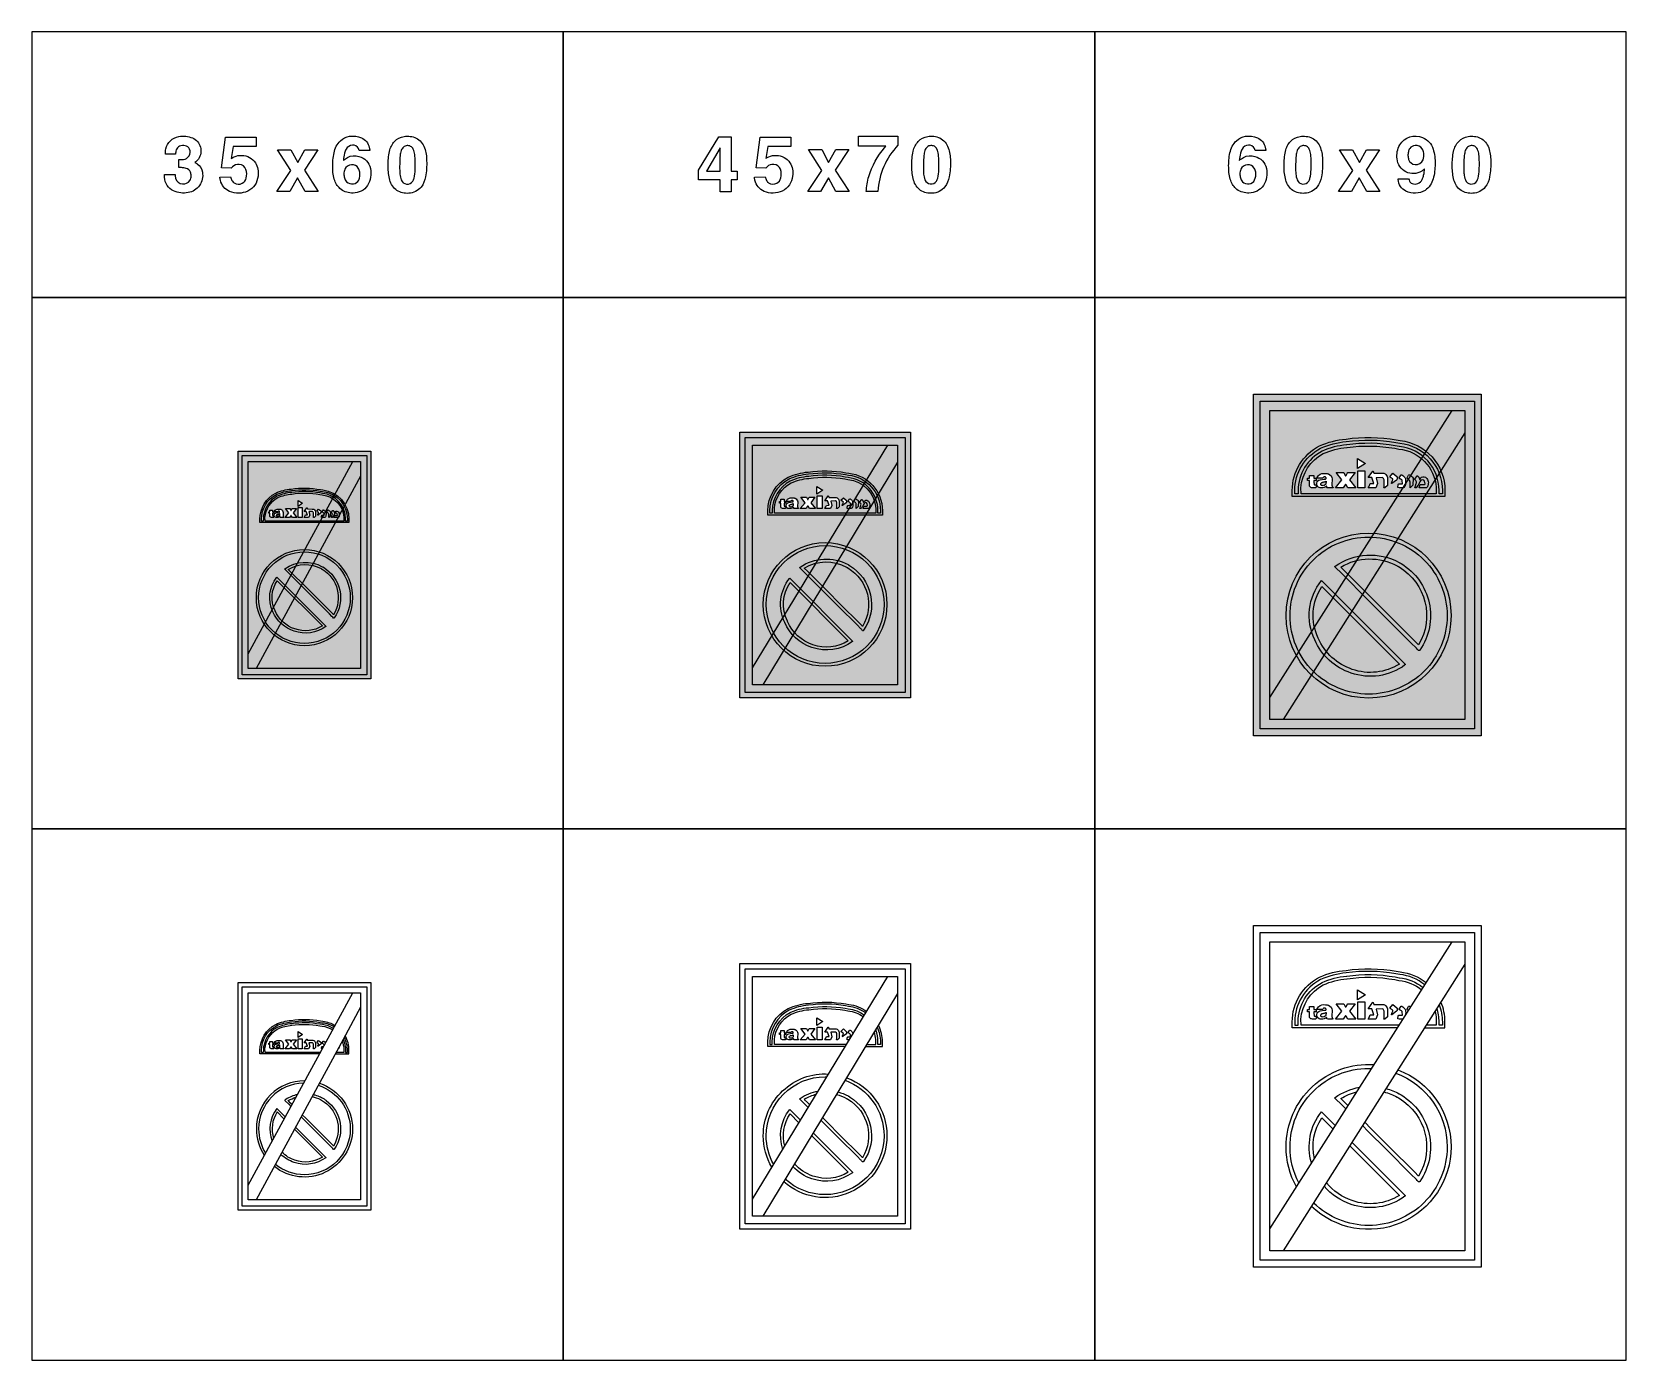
# Model space of a CAD drawing. Extents: x 5438 to 9638, y -256 to 3244.
import ezdxf

# ---------------------------------------------------------------- set-up
doc = ezdxf.new("R2010")
doc.units = 0
doc.header["$MEASUREMENT"] = 0

msp = doc.modelspace()

# ---------------------------------------------------------------- hatches: boundary and pattern name
h = msp.add_hatch(color=5)
h.paths.add_polyline_path([(5981.393705796121, 1539.374149806328), (5981.393705796121, 2139.374149806328), (6331.393705796121, 2139.374149806328), (6331.393705796121, 1539.374149806328)])
h.paths.add_polyline_path([(5992.393705796121, 1550.374149806328), (5992.393705796121, 2128.374149806328), (6320.393705796121, 2128.374149806328), (6320.393705796121, 1550.374149806328)], flags=16)
h.paths.add_polyline_path([(6008.393705796121, 1566.374149806328), (6008.393705796121, 2112.374149806328), (6304.393705796121, 2112.374149806328), (6304.393705796121, 1566.374149806328)], flags=0)
edge = h.paths.add_edge_path(flags=0)
edge.add_line((6039.013705796122, 1955.184149806328), (6039.012705796122, 1960.344149806328))
edge.add_arc((6116.420523660632, 1960.229235733585), 77.40790316104251, 117.28560540834431, 179.9149428737337, ccw=False)
edge.add_arc((6132.015115099965, 1915.821849449652), 124.1932728479737, 94.77462248752141, 114.2863813136884, ccw=False)
edge.add_arc((6156.141062446259, 1800.434625682329), 241.6199864256466, 79.81097924045491, 98.20032478224641, ccw=False)
edge.add_line((6198.882705796122, 2038.244149806328), (6204.768705796121, 2037.224149806328))
edge.add_arc((6196.446316653873, 1960.347925209884), 77.3253908443909, 0.012021936095777619, 83.82139293769438, ccw=False)
edge.add_line((6273.771705796122, 1960.364149806328), (6273.766705796122, 1951.184149806328))
edge.add_line((6273.766705796122, 1951.184149806328), (6039.014705796121, 1951.184149806328))
edge.add_line((6039.014705796121, 1951.184149806328), (6039.013705796122, 1955.184149806328))
edge = h.paths.add_edge_path(flags=0)
edge.add_arc((6156.392205796121, 1753.484149806328), 126.7334999999994, 0, 180, ccw=False)
edge.add_arc((6156.392205796121, 1753.484149806328), 126.7335000000003, -180, 0, ccw=False)
h.paths.add_polyline_path([(7303.140705796121, 1489.374149806328), (7303.140705796121, 2189.374149806328), (7753.140705796121, 2189.374149806328), (7753.140705796121, 1489.374149806328)])
h.paths.add_polyline_path([(7317.140705796121, 1503.374149806328), (7317.140705796121, 2175.374149806328), (7739.140705796121, 2175.374149806328), (7739.140705796121, 1503.374149806328)], flags=16)
h.paths.add_polyline_path([(7337.140705796121, 1523.374149806328), (7337.140705796121, 2155.374149806328), (7719.140705796121, 2155.374149806328), (7719.140705796121, 1523.374149806328)], flags=0)
edge = h.paths.add_edge_path(flags=0)
edge.add_line((7377.190705796122, 1975.964149806328), (7377.190705796122, 1982.664149806328))
edge.add_arc((7476.676743602515, 1982.48152093219), 99.48620543432519, 117.26548343428641, 179.8948208996755, ccw=False)
edge.add_arc((7496.694656654747, 1925.365980361696), 159.6459708790892, 94.7478227223773, 114.2595815485443, ccw=False)
edge.add_arc((7527.859553785101, 1777.008650621716), 310.6418615185145, 79.8241333616661, 98.21347890345771, ccw=False)
edge.add_line((7582.740705796121, 2082.764149806328), (7590.310705796122, 2081.464149806328))
edge.add_arc((7579.62256310481, 1982.632254871377), 99.40814780802936, 0.018383253608192263, 83.82775425520663, ccw=False)
edge.add_line((7679.030705796122, 1982.664149806328), (7679.020705796122, 1970.864149806328))
edge.add_line((7679.020705796122, 1970.864149806328), (7377.190705796122, 1970.864149806328))
edge.add_line((7377.190705796122, 1970.864149806328), (7377.190705796122, 1975.964149806328))
edge = h.paths.add_edge_path(flags=0)
edge.add_arc((7528.110705796122, 1735.564149806328), 162.9400000000005, 0, 180, ccw=False)
edge.add_arc((7528.110705796122, 1735.564149806328), 162.9399999999996, -180, 0, ccw=False)
h.paths.add_polyline_path([(8656.530705796122, 1389.374149806328), (8656.530705796122, 2289.374149806328), (9256.530705796122, 2289.374149806328), (9256.530705796122, 1389.374149806328)])
h.paths.add_polyline_path([(8674.530705796122, 1407.374149806328), (8674.530705796122, 2271.374149806328), (9238.530705796122, 2271.374149806328), (9238.530705796122, 1407.374149806328)], flags=16)
h.paths.add_polyline_path([(8699.530705796122, 1432.374149806328), (8699.530705796122, 2246.374149806328), (9213.530705796122, 2246.374149806328), (9213.530705796122, 1432.374149806328)], flags=0)
edge = h.paths.add_edge_path(flags=0)
edge.add_line((8758.710705796122, 2026.704149806328), (8758.710705796122, 2035.554149806328))
edge.add_arc((8891.291495809472, 2035.42737471023), 132.580850625152, 117.31587574582119, 179.9452132112111, ccw=False)
edge.add_line((8830.450705796122, 2153.224149806328), (8830.700705796122, 2153.344149806328))
edge.add_arc((8918.021759190186, 1959.615555425273), 212.4987874005591, 94.75119308345018, 114.26295190961719, ccw=False)
edge.add_arc((8959.491206016506, 1761.416521183682), 414.2013767658937, 79.80973199393281, 98.1990775357242, ccw=False)
edge.add_line((9032.770705796122, 2169.084149806328), (9042.860705796122, 2167.334149806328))
edge.add_arc((9028.593324409409, 2035.546813784514), 132.5573842053331, 0.01181555217812047, 83.82118655377661, ccw=False)
edge.add_line((9161.15070579612, 2035.574149806328), (9161.140705796122, 2019.844149806328))
edge.add_line((9161.140705796122, 2019.844149806328), (8758.710705796122, 2019.844149806328))
edge.add_line((8758.710705796122, 2019.844149806328), (8758.710705796122, 2026.704149806328))
edge = h.paths.add_edge_path(flags=0)
edge.add_arc((8959.930705796121, 1706.134149806328), 217.2600000000002, 0, 180, ccw=False)
edge.add_arc((8959.930705796121, 1706.134149806328), 217.2600000000002, -180, 0, ccw=False)
h = msp.add_hatch(color=7)
h.paths.add_polyline_path([(5992.393705796121, 1550.374149806328), (5992.393705796121, 2128.374149806328), (6320.393705796121, 2128.374149806328), (6320.393705796121, 1550.374149806328)])
h.paths.add_polyline_path([(6008.393705796121, 1566.374149806328), (6008.393705796121, 2112.374149806328), (6304.393705796121, 2112.374149806328), (6304.393705796121, 1566.374149806328)], flags=16)
edge = h.paths.add_edge_path(flags=0)
edge.add_arc((6156.392205796121, 1753.484149806328), 126.7334999999994, 0, 180, ccw=False)
edge.add_arc((6156.392205796121, 1753.484149806328), 126.7335000000003, -180, 0, ccw=False)
edge = h.paths.add_edge_path(flags=0)
edge.add_arc((6156.390615601734, 1753.482240003703), 120.7319098207174, 89.99900805580779, 179.999093664382, ccw=False)
edge.add_arc((6156.394295990508, 1753.482740002956), 120.7314098138444, 0.0006690535898883354, 90.0007546621639, ccw=False)
edge.add_arc((6156.394295990508, 1753.4855596097), 120.7314098138444, 269.9992453378361, 359.99933094641005, ccw=False)
edge.add_arc((6156.390615601734, 1753.486059608952), 120.7319098207181, 180.000906335618, 270.00099194419215, ccw=False)
edge = h.paths.add_edge_path(flags=0)
edge.add_line((6104.728705796121, 1828.404149806328), (6104.728705796121, 1828.914149806328))
edge.add_line((6104.728705796121, 1828.914149806328), (6104.898705796121, 1829.084149806328))
edge.add_line((6104.898705796121, 1829.084149806328), (6105.068705796121, 1829.254149806328))
edge.add_line((6105.068705796121, 1829.254149806328), (6105.068705796121, 1829.524149806328))
edge.add_arc((6158.669371566843, 1753.7888074432), 92.7840150776246, 61.13353143111658, 125.2884358487025, ccw=False)
edge.add_arc((6206.21971345604, 1839.81758420096), 5.512419356027386, 239.9904222443091, 248.3468817446698)
edge.add_arc((6203.490074452314, 1833.04102392849), 1.793523943098053, 56.35740301544962, 67.17876046711461, ccw=False)
edge.add_arc((6203.764963896111, 1831.415700219943), 3.200205890509294, 50.19396248876359, 77.02108941156263, ccw=False)
edge.add_arc((6209.968944173679, 1838.726192294143), 6.388139187423531, 229.423596566148, 236.0969203479651)
edge.add_arc((6158.092647814119, 1753.39111828238), 93.48495978758083, -34.512274772762396, 58.88213241548152, ccw=False)
edge.add_arc((6251.067624049415, 1690.398652964584), 18.83314178131263, 147.8367994602723, 150.3544351627235)
edge.add_line((6234.699705796122, 1699.714149806328), (6234.274705796121, 1699.714149806328))
edge.add_line((6234.274705796121, 1699.714149806328), (6233.934705796121, 1699.714149806328))
edge.add_line((6233.934705796121, 1699.714149806328), (6233.593705796122, 1699.714149806328))
edge.add_line((6233.593705796122, 1699.714149806328), (6233.168705796122, 1699.714149806328))
edge.add_arc((6213.12897968823, 1685.049875220828), 24.83206740483484, 36.19518178689933, 50.62073356222113)
edge.add_line((6228.883705796122, 1704.244149806328), (6222.429705796121, 1710.724149806328))
edge.add_line((6222.429705796121, 1710.724149806328), (6183.887705796122, 1749.264149806328))
edge.add_line((6183.887705796122, 1749.264149806328), (6155.437705796121, 1777.744149806328))
edge.add_line((6155.437705796121, 1777.744149806328), (6115.837705796122, 1817.474149806328))
edge.add_line((6115.837705796122, 1817.474149806328), (6104.728705796121, 1828.404149806328))
edge = h.paths.add_edge_path(flags=0)
edge.add_arc((6158.671810151289, 1753.856091034898), 86.7255690773519, 61.3510239434093, 121.24319850933679, ccw=False)
edge.add_arc((6203.894440107412, 1835.709448135517), 6.802791056179812, 237.6237720845479, 241.445138076483)
edge.add_arc((6205.905515293541, 1839.261330121436), 10.88413196183875, 241.0837620812543, 246.9768922778857)
edge.add_line((6201.648705796121, 1829.244149806328), (6201.990705796122, 1829.054149806328))
edge.add_line((6201.990705796122, 1829.054149806328), (6202.419705796121, 1828.904149806328))
edge.add_arc((6211.275268509202, 1840.585491226434), 14.65860594798777, 232.8344278038814, 236.6969435176764)
edge.add_arc((6158.028963595878, 1753.374136960362), 87.5319337491584, -30.86089565462032, 58.9117862028254, ccw=False)
edge.add_line((6233.167705796121, 1708.474149806328), (6232.954705796122, 1708.654149806328))
edge.add_line((6232.954705796122, 1708.654149806328), (6226.679705796121, 1714.954149806328))
edge.add_line((6226.679705796121, 1714.954149806328), (6188.130705796121, 1753.504149806328))
edge.add_line((6188.130705796121, 1753.504149806328), (6159.683705796121, 1781.984149806328))
edge.add_line((6159.683705796121, 1781.984149806328), (6120.087705796122, 1821.714149806328))
edge.add_line((6120.087705796122, 1821.714149806328), (6113.689705796121, 1828.004149806328))
edge = h.paths.add_edge_path(flags=0)
edge.add_line((6083.842705796122, 1807.314149806328), (6084.545705796121, 1806.704149806328))
edge.add_line((6084.545705796121, 1806.704149806328), (6212.632705796122, 1678.524149806328))
edge.add_line((6212.632705796122, 1678.524149806328), (6212.654705796122, 1678.094149806328))
edge.add_line((6212.654705796122, 1678.094149806328), (6212.482705796121, 1677.924149806328))
edge.add_line((6212.482705796121, 1677.924149806328), (6212.315705796122, 1677.674149806328))
edge.add_arc((6159.030820895023, 1750.15334590809), 89.95839497501622, 250.750894688058, 306.32239166021463, ccw=False)
edge.add_arc((6158.502137014138, 1753.06731771737), 92.54667824330734, 203.3652297304774, 251.65469248843522, ccw=False)
edge.add_arc((6151.280277725388, 1753.620386554787), 86.20235681132816, 141.4732129554621, 205.6069479573018, ccw=False)
edge = h.paths.add_edge_path(flags=0)
edge.add_arc((6159.087545904245, 1750.187032328635), 84.01220550777795, 250.6836705045612, 302.08164076390625, ccw=False)
edge.add_arc((6158.663388037819, 1753.236553352639), 86.76119661614968, 203.3247384666579, 251.61420122461618, ccw=False)
edge.add_arc((6151.369757051811, 1753.620197772978), 80.28094778221111, 146.2909787945174, 205.6378295493268, ccw=False)
edge.add_line((6084.586705796121, 1798.174149806328), (6203.708705796122, 1679.004149806328))
h.paths.add_polyline_path([(7317.140705796121, 1503.374149806328), (7317.140705796121, 2175.374149806328), (7739.140705796121, 2175.374149806328), (7739.140705796121, 1503.374149806328)])
h.paths.add_polyline_path([(7337.140705796121, 1523.374149806328), (7337.140705796121, 2155.374149806328), (7719.140705796121, 2155.374149806328), (7719.140705796121, 1523.374149806328)], flags=16)
edge = h.paths.add_edge_path(flags=0)
edge.add_arc((7528.110705796122, 1735.564149806328), 162.9400000000005, 0, 180, ccw=False)
edge.add_arc((7528.110705796122, 1735.564149806328), 162.9399999999996, -180, 0, ccw=False)
edge = h.paths.add_edge_path(flags=0)
edge.add_arc((7528.095589850053, 1735.549265774808), 155.2148847675698, 89.99442012332952, 179.9945057319032, ccw=False)
edge.add_arc((7528.12582174219, 1735.549265774809), 155.2148847675689, 0.00549426809658371, 90.00557987667048, ccw=False)
edge.add_arc((7528.12582174219, 1735.579033837847), 155.2148847675689, 269.9944201233295, 359.9945057319035, ccw=False)
edge.add_arc((7528.095589850053, 1735.579033837847), 155.2148847675697, 180.0054942680967, 270.00557987667054, ccw=False)
edge = h.paths.add_edge_path(flags=0)
edge.add_line((7461.680705796121, 1831.864149806328), (7461.680705796121, 1832.564149806328))
edge.add_line((7461.680705796121, 1832.564149806328), (7461.900705796122, 1832.764149806328))
edge.add_line((7461.900705796122, 1832.764149806328), (7462.120705796121, 1832.964149806328))
edge.add_line((7462.120705796121, 1832.964149806328), (7462.120705796121, 1833.364149806328))
edge.add_arc((7530.99995284025, 1735.963831571889), 119.2944787722216, 61.11216035583078, 125.2670647734167, ccw=False)
edge.add_arc((7592.175644216016, 1846.554355874114), 7.09004364977566, 240.0007782756454, 248.3572377760063)
edge.add_arc((7588.694916616361, 1837.858150364787), 2.277020981800466, 56.83078067306269, 67.6521381247245, ccw=False)
edge.add_arc((7588.90878502338, 1835.729000338121), 4.165008008633972, 48.82789593752949, 75.65502286033029, ccw=False)
edge.add_arc((7596.318748437853, 1845.131974621762), 7.815129558875308, 233.3226307626192, 239.9959545444365)
edge.add_arc((7530.296702676404, 1735.461912465911), 120.195756302873, -34.510491169202794, 58.883916019040896, ccw=False)
edge.add_arc((7649.544404990429, 1654.399389187596), 24.00571763216184, 147.3116165339596, 149.8292522364108)
edge.add_line((7628.790705796122, 1666.464149806328), (7628.240705796121, 1666.464149806328))
edge.add_line((7628.240705796121, 1666.464149806328), (7627.810705796122, 1666.464149806328))
edge.add_line((7627.810705796122, 1666.464149806328), (7627.370705796122, 1666.464149806328))
edge.add_line((7627.370705796122, 1666.464149806328), (7626.820705796121, 1666.464149806328))
edge.add_arc((7601.150935061956, 1647.595117608872), 31.85871161257465, 36.31842339795192, 50.74397517327407)
edge.add_line((7621.310705796122, 1672.264149806328), (7613.010705796121, 1680.564149806328))
edge.add_line((7613.010705796121, 1680.564149806328), (7563.460705796121, 1730.164149806328))
edge.add_line((7563.460705796121, 1730.164149806328), (7526.880705796121, 1766.764149806328))
edge.add_line((7526.880705796121, 1766.764149806328), (7475.970705796121, 1817.864149806328))
edge.add_line((7475.970705796121, 1817.864149806328), (7461.680705796121, 1831.864149806328))
edge = h.paths.add_edge_path(flags=0)
edge.add_arc((7531.025481759344, 1736.024403027459), 111.4998458991597, 61.340779120695686, 121.2329536866234, ccw=False)
edge.add_arc((7589.247098376062, 1841.208137439569), 8.74427795075873, 237.12556047198, 240.9469264639149)
edge.add_arc((7591.479043956222, 1845.892215819885), 13.92659602886685, 242.2782943328617, 248.1714245294933)
edge.add_line((7586.300705796121, 1832.964149806328), (7586.740705796121, 1832.764149806328))
edge.add_line((7586.740705796121, 1832.764149806328), (7587.290705796122, 1832.564149806328))
edge.add_arc((7598.931840944909, 1847.610457212632), 19.02386380621284, 232.2713391150998, 236.1338548288947)
edge.add_arc((7530.194306370396, 1735.417644364251), 112.5705432146076, -30.86671532674228, 58.90596653070412, ccw=False)
edge.add_line((7626.820705796121, 1677.664149806328), (7626.550705796121, 1677.964149806328))
edge.add_line((7626.550705796121, 1677.964149806328), (7618.480705796121, 1686.064149806328))
edge.add_line((7618.480705796121, 1686.064149806328), (7568.920705796121, 1735.564149806328))
edge.add_line((7568.920705796121, 1735.564149806328), (7532.340705796121, 1772.164149806328))
edge.add_line((7532.340705796121, 1772.164149806328), (7481.430705796121, 1823.264149806328))
edge.add_line((7481.430705796121, 1823.264149806328), (7473.210705796121, 1831.364149806328))
edge = h.paths.add_edge_path(flags=0)
edge.add_line((7434.830705796121, 1804.764149806328), (7435.730705796122, 1803.964149806328))
edge.add_line((7435.730705796122, 1803.964149806328), (7600.420705796121, 1639.164149806328))
edge.add_line((7600.420705796121, 1639.164149806328), (7600.450705796122, 1638.664149806328))
edge.add_line((7600.450705796122, 1638.664149806328), (7600.230705796121, 1638.364149806328))
edge.add_line((7600.230705796121, 1638.364149806328), (7600.010705796121, 1638.064149806328))
edge.add_arc((7531.508203111978, 1731.255530196142), 115.6599595925489, 250.7471189499698, 306.31861592212636, ccw=False)
edge.add_arc((7530.875795239716, 1735.029492059539), 119.0285691947828, 203.3440986408588, 251.633561398817, ccw=False)
edge.add_arc((7521.507794949846, 1735.747396509533), 110.7981498933691, 141.4713943290665, 205.6051293309061, ccw=False)
edge = h.paths.add_edge_path(flags=0)
edge.add_arc((7531.590414083094, 1731.28190034149), 108.0025676666323, 250.6756566274733, 302.0736268868183, ccw=False)
edge.add_arc((7530.859459607385, 1735.048528359835), 111.3319393240716, 203.3826925692472, 251.6721553272052, ccw=False)
edge.add_line((7428.670705796121, 1690.864149806328), (7428.580705796121, 1691.114149806328))
edge.add_arc((7521.563032323954, 1735.712095076179), 103.1246322118104, 146.2773396642175, 205.6241904190274, ccw=False)
edge.add_line((7435.790705796121, 1792.964149806328), (7588.940705796122, 1639.764149806328))
h.paths.add_polyline_path([(8674.530705796122, 1407.374149806328), (8674.530705796122, 2271.374149806328), (9238.530705796122, 2271.374149806328), (9238.530705796122, 1407.374149806328)])
h.paths.add_polyline_path([(8699.530705796122, 1432.374149806328), (8699.530705796122, 2246.374149806328), (9213.530705796122, 2246.374149806328), (9213.530705796122, 1432.374149806328)], flags=16)
edge = h.paths.add_edge_path(flags=0)
edge.add_arc((8959.930705796121, 1706.134149806328), 217.2600000000002, 0, 180, ccw=False)
edge.add_arc((8959.930705796121, 1706.134149806328), 217.2600000000002, -180, 0, ccw=False)
edge = h.paths.add_edge_path(flags=0)
edge.add_arc((8959.930551173971, 1706.134304428479), 206.9698453779069, 89.9999571957132, 180.0000428042871, ccw=False)
edge.add_arc((8959.930860418272, 1706.134304428479), 206.9698453779069, -4.280428709080297e-05, 90.0000428042868, ccw=False)
edge.add_arc((8959.930860418272, 1706.133995184176), 206.9698453779069, -90.00004280428692, 4.280428709080297e-05, ccw=False)
edge.add_arc((8959.930551173971, 1706.133995184176), 206.9698453779065, 179.999957195713, 270.0000428042868, ccw=False)
edge = h.paths.add_edge_path(flags=0)
edge.add_line((8871.360705796122, 1834.574149806328), (8871.360705796122, 1834.864149806328))
edge.add_line((8871.360705796122, 1834.864149806328), (8871.360705796122, 1835.444149806328))
edge.add_line((8871.360705796122, 1835.444149806328), (8871.660705796121, 1835.744149806328))
edge.add_line((8871.660705796121, 1835.744149806328), (8871.950705796122, 1836.034149806328))
edge.add_line((8871.950705796122, 1836.034149806328), (8871.950705796122, 1836.484149806328))
edge.add_arc((8963.833411374924, 1706.777790691658), 158.9533616482033, 61.15847621814419, 125.31338063573011, ccw=False)
edge.add_arc((9041.39251621336, 1847.071138418273), 1.376522625216164, 230.1628821102611, 241.2633639350546)
edge.add_arc((9044.786302672, 1853.343217394073), 8.507897390172566, 241.530807841502, 249.8872673418631)
edge.add_arc((9040.690390403448, 1842.526887397944), 3.059910267342721, 56.692050243220706, 67.51340769488303, ccw=False)
edge.add_arc((9041.099640364286, 1839.728950515385), 5.503977359847992, 49.8207004396038, 76.64782736240483, ccw=False)
edge.add_arc((9051.67853061155, 1852.301756795465), 10.92735870926868, 229.9736152766392, 236.6469390584568)
edge.add_arc((8962.847034969831, 1705.975878908178), 160.2595581754294, -34.512892179581, 58.881515008662575, ccw=False)
edge.add_arc((9122.37072025953, 1601.366765881104), 30.74484583598483, 153.3143079791912, 155.8319436816425)
edge.add_line((9094.32070579612, 1613.954149806328), (9094.030705796122, 1613.954149806328))
edge.add_line((9094.030705796122, 1613.954149806328), (9093.440705796122, 1613.954149806328))
edge.add_line((9093.440705796122, 1613.954149806328), (9092.860705796122, 1613.954149806328))
edge.add_line((9092.860705796122, 1613.954149806328), (9092.280705796122, 1613.954149806328))
edge.add_line((9092.280705796122, 1613.954149806328), (9091.690705796122, 1613.954149806328))
edge.add_line((9091.690705796122, 1613.954149806328), (9091.40070579612, 1613.954149806328))
edge.add_arc((9057.102814657419, 1589.393227515642), 42.18511870709065, 35.60667466013786, 50.03222643545987)
edge.add_line((9084.200705796122, 1621.724149806328), (9073.140705796122, 1632.824149806328))
edge.add_line((9073.140705796122, 1632.824149806328), (9007.07070579612, 1698.894149806328))
edge.add_line((9007.07070579612, 1698.894149806328), (8958.300705796122, 1747.724149806328))
edge.add_line((8958.300705796122, 1747.724149806328), (8890.410705796121, 1815.834149806328))
edge.add_line((8890.410705796121, 1815.834149806328), (8871.360705796122, 1834.574149806328))
edge = h.paths.add_edge_path(flags=0)
edge.add_arc((8963.841884690695, 1706.774927733218), 148.6704013801746, 61.351041419898195, 121.2432159858258, ccw=False)
edge.add_arc((9041.301016150048, 1847.091093234872), 11.62577012312761, 237.8860792491031, 241.7074452410381)
edge.add_arc((9044.810379220266, 1853.142052531949), 18.61854677136471, 241.0238427101615, 246.9169729067931)
edge.add_line((9037.510705796121, 1836.014149806328), (9038.100705796121, 1835.684149806328))
edge.add_line((9038.100705796121, 1835.684149806328), (9038.840705796121, 1835.424149806328))
edge.add_arc((9052.657786172687, 1853.36609325232), 22.64564074500122, 232.4001526683812, 236.2626683821761)
edge.add_line((9040.080705796121, 1834.534149806328), (9040.350705796121, 1834.374149806328))
edge.add_arc((8962.842438251237, 1705.972381070699), 149.9818180722162, -30.889485020709913, 58.88319683673609, ccw=False)
edge.add_line((9091.550705796122, 1628.974149806328), (9091.180705796121, 1629.284149806328))
edge.add_line((9091.180705796121, 1629.284149806328), (9080.420705796121, 1640.084149806328))
edge.add_line((9080.420705796121, 1640.084149806328), (9014.340705796121, 1706.174149806328))
edge.add_line((9014.340705796121, 1706.174149806328), (8965.57070579612, 1754.994149806328))
edge.add_line((8965.57070579612, 1754.994149806328), (8897.690705796122, 1823.094149806328))
edge.add_line((8897.690705796122, 1823.094149806328), (8886.73070579612, 1833.884149806328))
edge = h.paths.add_edge_path(flags=0)
edge.add_line((8835.56070579612, 1798.424149806328), (8836.770705796122, 1797.354149806328))
edge.add_line((8836.770705796122, 1797.354149806328), (9056.31070579612, 1577.784149806328))
edge.add_line((9056.31070579612, 1577.784149806328), (9056.38070579612, 1577.474149806328))
edge.add_line((9056.38070579612, 1577.474149806328), (9056.38070579612, 1576.894149806328))
edge.add_line((9056.38070579612, 1576.894149806328), (9056.090705796121, 1576.594149806328))
edge.add_line((9056.090705796121, 1576.594149806328), (9055.800705796122, 1576.304149806328))
edge.add_line((9055.800705796122, 1576.304149806328), (9055.800705796122, 1576.044149806328))
edge.add_arc((8964.569911611276, 1700.359153347472), 154.1988259132752, 250.70225408724832, 306.27375105940484, ccw=False)
edge.add_arc((8963.56133562005, 1705.410503298002), 158.6547045559214, 203.3594649303699, 251.648927688328, ccw=False)
edge.add_arc((8951.174389635717, 1706.377805721099), 147.7804227576113, 141.4747953159998, 205.6085303178396, ccw=False)
edge = h.paths.add_edge_path(flags=0)
edge.add_arc((8964.54940753709, 1700.486929927019), 144.0293305521566, 250.6852744395557, 302.0832446989008, ccw=False)
edge.add_arc((8963.698407835842, 1705.561399261438), 148.5574414698374, 203.3529304881613, 251.6423932461195, ccw=False)
edge.add_line((8827.31070579612, 1646.674149806328), (8827.180705796121, 1646.954149806328))
edge.add_arc((8951.171699111923, 1706.372125022245), 137.4927714543512, 146.2574504097477, 205.6043011645577, ccw=False)
edge.add_line((8836.840705796121, 1782.744149806328), (9041.050705796122, 1578.454149806328))
at = {"true_color": 0x000000}
h = msp.add_hatch(color=18, dxfattribs=at)
h.paths.add_polyline_path([(6304.394705796121, 2073.994149806328), (6028.903705796121, 1566.374149806328), (6008.393705796121, 1566.374149806328), (6008.393705796121, 1605.564149806328), (6284.235705796122, 2112.374149806328), (6304.394705796121, 2112.374149806328)])
h.paths.add_polyline_path([(7719.140705796121, 2110.134149806328), (7363.620705796121, 1523.374149806328), (7337.140705796121, 1523.374149806328), (7337.140705796121, 1568.674149806328), (7693.660705796121, 2155.374149806328), (7719.140705796121, 2155.374149806328)])
h.paths.add_polyline_path([(8699.530705796122, 1490.704149806328), (9179.65070579612, 2246.374149806328), (9213.530705796122, 2246.374149806328), (9213.530705796122, 2187.464149806328), (8735.160705796121, 1432.374149806328), (8699.530705796122, 1432.374149806328)])
h = msp.add_hatch(color=2)
edge = h.paths.add_edge_path()
edge.add_line((7667.430705796121, 1975.964149806328), (7667.290705796122, 1982.864149806328))
edge.add_arc((7579.604940177596, 1982.762901979211), 87.68582407224966, 0.0661574950009589, 83.97365206788709)
edge.add_line((7588.810705796122, 2069.964149806328), (7580.690705796122, 2071.364149806328))
edge.add_arc((7527.72221787482, 1776.87181444644), 299.2179745576617, 79.80358949524205, 98.22212725545651)
edge.add_line((7484.930705796121, 2073.014149806328), (7484.620705796121, 2072.964149806328))
edge.add_arc((7496.789047480359, 1925.847472131611), 147.6190549671384, 94.72829607476535, 114.2280414758589)
edge.add_arc((7476.600968160064, 1982.708505772236), 87.62028003256191, 117.449674729981, 179.9636138058259)
edge.add_line((7388.980705796122, 1982.764149806328), (7388.770705796122, 1976.064149806328))
edge.add_line((7388.770705796122, 1976.064149806328), (7382.340705796121, 1975.964149806328))
edge.add_line((7382.340705796121, 1975.964149806328), (7382.340705796121, 1982.664149806328))
edge.add_arc((7476.529994868239, 1982.581071204472), 94.18932571138292, 117.3201254505463, 179.949462915936, ccw=False)
edge.add_arc((7496.662188013331, 1925.64315458911), 154.2366419650097, 94.68641841043961, 114.2555353079243, ccw=False)
edge.add_arc((7527.703021271144, 1776.998110978675), 305.4993832012544, 79.79458699696028, 98.21312475717468, ccw=False)
edge.add_line((7581.830705796121, 2077.664149806328), (7589.590705796121, 2076.364149806328))
edge.add_arc((7579.618963678374, 1982.631330242774), 94.26174783121988, 0.019948945975727383, 83.92744351886188, ccw=False)
edge.add_line((7673.880705796121, 1982.664149806328), (7673.880705796121, 1975.964149806328))
edge.add_line((7673.880705796121, 1975.964149806328), (7667.430705796121, 1975.964149806328))
edge = h.paths.add_edge_path(flags=17)
edge.add_line((7661.800705796121, 1975.964149806328), (7394.560705796122, 1976.064149806328))
edge.add_line((7394.560705796122, 1976.064149806328), (7394.440705796122, 1988.064149806328))
edge.add_arc((7476.627420440988, 1982.757782533074), 82.35783871469313, 117.5691171042275, 176.3058379959003, ccw=False)
edge.add_arc((7496.478080394607, 1925.824965879167), 142.2828451975066, 94.52584872370738, 114.04220356665019, ccw=False)
edge.add_line((7485.250705796121, 2067.664149806328), (7485.510705796121, 2067.764149806328))
edge.add_arc((7527.706986793488, 1776.95710055119), 293.8524562199347, 79.79862646311472, 98.25603311942109, ccw=False)
edge.add_line((7579.750705796121, 2066.164149806328), (7588.070705796121, 2064.764149806328))
edge.add_arc((7579.579711427755, 1982.781924905338), 82.42076307023702, 4.371403544603879, 84.08689261726772, ccw=False)
edge.add_line((7661.760705796121, 1989.064149806328), (7661.800705796121, 1975.964149806328))
edge = h.paths.add_edge_path(flags=16)
edge.add_line((7478.900705796122, 2018.064149806328), (7481.750705796121, 2012.764149806328))
edge.add_arc((7485.013126920478, 2014.440750903432), 3.668021650898937, 207.1992273254579, 216.3985983231964)
edge.add_arc((7482.778058186592, 2012.964246652347), 1.002362232887687, 224.3025351388201, 266.1471837235079)
edge.add_arc((7482.648353405651, 2012.977325065363), 1.015092077654867, 273.5216304880699, 315.3662790727633)
edge.add_arc((7480.418284671764, 2014.440750903432), 3.668021650898933, 323.6014016768037, 332.8007726745421)
edge.add_line((7483.680705796121, 2012.764149806328), (7486.080705796121, 2017.864149806328))
edge.add_arc((7486.760904110092, 2016.939953599894), 1.147522711895337, 101.57231556149748, 126.3526623876854, ccw=False)
edge.add_line((7486.530705796122, 2018.064149806328), (7501.380705796121, 2018.064149806328))
edge.add_line((7501.380705796121, 2018.064149806328), (7490.310705796122, 2003.664149806328))
edge.add_line((7490.310705796122, 2003.664149806328), (7502.670705796121, 1988.364149806328))
edge.add_line((7502.670705796121, 1988.364149806328), (7487.370705796121, 1988.364149806328))
edge.add_line((7487.370705796121, 1988.364149806328), (7483.550705796121, 1994.264149806328))
edge.add_arc((7482.710705796121, 1993.726963770562), 0.9970801557657648, 32.59920723632992, 147.4007927636701)
edge.add_line((7481.870705796121, 1994.264149806328), (7478.060705796122, 1988.364149806328))
edge.add_line((7478.060705796122, 1988.364149806328), (7462.760705796121, 1988.364149806328))
edge.add_line((7462.760705796121, 1988.364149806328), (7475.120705796121, 2003.664149806328))
edge.add_line((7475.120705796121, 2003.664149806328), (7464.050705796121, 2018.064149806328))
edge.add_line((7464.050705796121, 2018.064149806328), (7478.900705796122, 2018.064149806328))
edge = h.paths.add_edge_path(flags=16)
edge.add_line((7424.810705796122, 1993.864149806328), (7424.790705796121, 1990.864149806328))
edge.add_arc((7422.640351074813, 1990.490865341276), 2.182513853174797, -77.01627479412991, 9.847953842951597, ccw=False)
edge.add_line((7423.130705796121, 1988.364149806328), (7422.400705796122, 1988.364149806328))
edge.add_line((7422.400705796122, 1988.364149806328), (7416.950705796122, 1988.364149806328))
edge.add_arc((7416.709049969169, 1994.550141457323), 6.190709995217955, 246.70366113345142, 272.2371226682589, ccw=False)
edge.add_arc((7416.515010755073, 1994.250284446969), 5.838864377177327, 207.3899480726595, 247.2888105554068, ccw=False)
edge.add_arc((7414.960066258376, 1993.172793493612), 3.969885625256766, 172.8902177057858, 203.9043874675659, ccw=False)
edge.add_line((7411.020705796122, 1993.664149806328), (7411.020705796122, 2002.764149806328))
edge.add_line((7411.020705796122, 2002.764149806328), (7407.590705796121, 2002.764149806328))
edge.add_line((7407.590705796121, 2002.764149806328), (7407.590705796121, 2006.864149806328))
edge.add_line((7407.590705796121, 2006.864149806328), (7411.020705796122, 2006.864149806328))
edge.add_line((7411.020705796122, 2006.864149806328), (7411.020705796122, 2012.764149806328))
edge.add_line((7411.020705796122, 2012.764149806328), (7420.170705796121, 2012.764149806328))
edge.add_line((7420.170705796121, 2012.764149806328), (7420.170705796121, 2006.864149806328))
edge.add_line((7420.170705796121, 2006.864149806328), (7424.380705796121, 2006.864149806328))
edge.add_line((7424.380705796121, 2006.864149806328), (7424.380705796121, 2002.764149806328))
edge.add_line((7424.380705796121, 2002.764149806328), (7420.170705796121, 2002.764149806328))
edge.add_line((7420.170705796121, 2002.764149806328), (7420.170705796121, 1998.864149806328))
edge.add_line((7420.170705796121, 1998.864149806328), (7420.230705796122, 1995.664149806328))
edge.add_arc((7422.098858626239, 1995.720750835461), 1.869010078403946, 181.7354085085255, 218.2308045352364)
edge.add_arc((7422.221717940264, 1995.889541359479), 2.070744410103306, 219.7959654789244, 257.9864168639753)
edge.add_line((7421.790705796121, 1993.864149806328), (7424.810705796122, 1993.864149806328))
edge = h.paths.add_edge_path(flags=16)
edge.add_arc((7430.481657162873, 1994.086283695859), 4.462125314367268, 214.4183702588157, 236.5286458586558, ccw=False)
edge.add_arc((7434.469769001451, 1996.167802861775), 8.944727603581187, 173.6045911937013, 210.975923594097, ccw=False)
edge.add_arc((7433.609751318576, 1996.174500130357), 8.089807073274551, 99.02524823458651, 172.9732391059233, ccw=False)
edge.add_line((7432.340705796121, 2004.164149806328), (7441.170705796121, 2005.564149806328))
edge.add_arc((7441.525705796121, 2002.433684138191), 3.150530161636317, 83.53020280746398, 96.4697971925196, ccw=False)
edge.add_arc((7442.395705796122, 2009.987902466906), 4.453629149578247, 263.3596882876037, 276.6403117123847)
edge.add_arc((7442.80388606624, 2006.563584333621), 1.005126772620122, 276.1006229744516, 323.3891396193793)
edge.add_arc((7441.667624694001, 2007.263743451482), 2.337628672809889, 326.2241514388191, 369.8626800748929)
edge.add_arc((7441.245387945924, 2007.374815300612), 2.740633474364078, 6.060130246440148, 43.58095242452181)
edge.add_arc((7442.221107456889, 2008.225993293939), 1.448122146366477, 45.79900029181946, 83.27430958442534)
edge.add_arc((7440.837338934668, 2000.217222051334), 9.57378674372504, 80.66236046371976, 94.29281496940374)
edge.add_arc((7440.297295773139, 2007.500130945627), 2.27089529075944, 94.459952576633, 146.1778398248759)
edge.add_arc((7421.111594382039, 2022.377673875538), 22.01334352841013, 316.99836332435126, 321.7990473856527, ccw=False)
edge.add_line((7437.210705796121, 2007.364149806328), (7434.540705796121, 2007.264149806328))
edge.add_line((7434.540705796121, 2007.264149806328), (7426.510705796121, 2007.264149806328))
edge.add_line((7426.510705796121, 2007.264149806328), (7426.530705796122, 2009.164149806328))
edge.add_arc((7441.709184111482, 1998.615245419279), 18.48419832551448, 143.2911746353424, 145.2010508558349, ccw=False)
edge.add_arc((7439.770321966374, 2001.534673862595), 15.23065631589058, 90.7133301890675, 147.7403175673311, ccw=False)
edge.add_arc((7438.168321809548, 1964.494302887558), 52.28892545689901, 81.17458640359808, 88.45218687605438, ccw=False)
edge.add_arc((7444.824955483065, 2003.02666085061), 13.2082886847319, 71.66140046818481, 84.06495062123457, ccw=False)
edge.add_arc((7445.184864487328, 2005.649766033731), 10.61618654846818, -0.46207756821007706, 69.05005324877379, ccw=False)
edge.add_line((7455.800705796121, 2005.564149806328), (7455.700705796122, 1993.964149806328))
edge.add_arc((7472.70982004667, 1992.873667521309), 17.04403471018921, 176.3316938090243, 181.3767805145753)
edge.add_arc((7457.073593843264, 1992.537551419685), 1.404806986620689, 182.9950866318601, 208.6433012631341)
edge.add_arc((7442.923070690968, 1985.2345001036), 14.51955756525581, 19.01061828813289, 27.16801584773259, ccw=False)
edge.add_arc((7458.186587498138, 1990.936978606221), 1.818056235788593, 212.3502050290533, 234.1068554907908)
edge.add_arc((7449.963540678827, 1978.822357479356), 12.82469323011757, 51.536492422236506, 56.07709296664831, ccw=False)
edge.add_arc((7457.519405582574, 1988.622475810599), 0.4856955735301124, -32.131765043749624, 29.84023936735298, ccw=False)
edge.add_line((7457.930705796121, 1988.364149806328), (7455.910705796121, 1988.264149806328))
edge.add_line((7455.910705796121, 1988.264149806328), (7447.910705796121, 1988.264149806328))
edge.add_line((7447.910705796121, 1988.264149806328), (7445.980705796122, 1988.364149806328))
edge.add_arc((7446.121189515557, 1988.960681897707), 0.6128508884478335, 198.7043562479945, 256.74826573985047, ccw=False)
edge.add_arc((7447.822164405299, 1989.051076875869), 2.299430479190108, 167.1070344782418, 187.168155069536, ccw=False)
edge.add_arc((7439.528047998964, 1990.692222894903), 6.156883570659038, 349.4425437519756, 357.8770727561624)
edge.add_arc((7444.707609446481, 1990.525990779757), 0.9750593887954636, 356.3637020091402, 393.4991323470935)
edge.add_arc((7445.008854648557, 1990.535197544296), 0.7360584846137203, 45.9413242845336, 144.3544453637497)
edge.add_arc((7441.175054179668, 1994.227140263335), 4.59527454082719, 291.9224482692823, 314.7589664236876, ccw=False)
edge.add_arc((7436.339763874552, 2002.109193832552), 13.79916426667562, 275.07613473005347, 298.3420768976513, ccw=False)
edge.add_line((7437.560705796122, 1988.364149806328), (7435.130705796121, 1988.264149806328))
edge.add_arc((7433.900705796121, 1958.292268003654), 29.99710984067314, 87.6499878705357, 92.35001212946256)
edge.add_arc((7432.753510800601, 1994.645718030532), 6.382105426028645, 222.1343098080655, 269.2565916600533, ccw=False)
edge = h.paths.add_edge_path(flags=16)
edge.add_line((7596.940705796122, 1988.264149806328), (7594.120705796122, 1988.264149806328))
edge.add_line((7594.120705796122, 1988.264149806328), (7588.760705796121, 1988.264149806328))
edge.add_line((7588.760705796121, 1988.264149806328), (7585.990705796121, 1988.664149806328))
edge.add_arc((7592.220415000485, 1989.821571944726), 6.336316183509145, 164.9754851612662, 190.5250174317936, ccw=False)
edge.add_arc((7626.356838664785, 1980.313809945722), 41.77183635592871, 162.0834381322884, 164.5180733997074, ccw=False)
edge.add_arc((7579.471403173439, 1994.665937634161), 7.295547177427317, 348.1207427240829, 357.6292245781455)
edge.add_arc((7589.975580001121, 1994.18107748123), 3.220082550213197, 158.4443745918464, 176.7407883534205, ccw=False)
edge.add_arc((7587.81187923585, 1994.937983521912), 0.9340594140012098, 97.4538611595334, 152.8544941046976, ccw=False)
edge.add_line((7587.690705796122, 1995.864149806328), (7594.940705796122, 1996.064149806328))
edge.add_arc((7589.483121057817, 1998.311280312121), 5.902103581422819, 337.6208547744489, 342.7813925164395)
edge.add_line((7595.120705796122, 1996.564149806328), (7594.700705796122, 2001.664149806328))
edge.add_arc((7591.06945596398, 2001.306575834211), 3.648812750603705, 5.623860484662696, 56.92575047999402)
edge.add_arc((7582.769112221355, 1988.859665996946), 18.60929650748625, 56.42451842991414, 63.84981285752853)
edge.add_arc((7586.351259662297, 1997.486312925293), 9.305414083205088, 60.23619739507888, 68.8371124811955)
edge.add_arc((7590.832909812591, 2009.505168040091), 3.524449558855757, 236.55983012628968, 251.4334781846747, ccw=False)
edge.add_arc((7589.461617378705, 2007.458860382374), 1.061342098485425, 157.55074563905, 237.4581998147096, ccw=False)
edge.add_line((7588.480705796121, 2007.864149806328), (7592.600705796121, 2013.664149806328))
edge.add_arc((7593.177839341546, 2012.477587961128), 1.319474191387332, 77.17600042825228, 115.93789256803339, ccw=False)
edge.add_arc((7592.816356622508, 2010.801102285488), 3.034439561395644, 65.58323054055921, 77.54687181362112, ccw=False)
edge.add_arc((7586.472742235016, 1999.409128490799), 16.06529423069997, 33.87715259865831, 61.77451653833123, ccw=False)
edge.add_arc((7584.889743685854, 1999.403668751194), 17.40475024340874, 22.14403473507099, 30.98606761908502, ccw=False)
edge.add_arc((7567.77522159672, 2001.272595480636), 33.5649831216933, -15.745657486409186, 8.034841868361298, ccw=False)
edge.add_arc((7564.499888362312, 2012.806238529338), 41.13502639000828, 324.5771975816162, 329.87998388504553, ccw=False)
edge.add_arc((7596.504818783483, 1990.119804054398), 1.90616110970975, 283.2189407979728, 322.67948943524027, ccw=False)
edge = h.paths.add_edge_path(flags=16)
edge.add_arc((7623.444224928975, 1987.632913533949), 4.082613847361253, 159.4779020599196, 171.1054901405948, ccw=False)
edge.add_line((7619.620705796122, 1989.064149806328), (7620.020705796122, 1990.164149806328))
edge.add_line((7620.020705796122, 1990.164149806328), (7622.160705796121, 1996.964149806328))
edge.add_line((7622.160705796121, 1996.964149806328), (7622.500705796121, 1997.964149806328))
edge.add_line((7622.500705796121, 1997.964149806328), (7622.850705796121, 2000.164149806328))
edge.add_arc((7618.727563123167, 1999.355990985967), 4.201598050797521, 11.08970140193611, 49.77877010494061)
edge.add_arc((7637.209115440472, 2020.753288083099), 24.07254647858366, 223.233790540333, 229.0775412473267, ccw=False)
edge.add_arc((7622.868189651714, 2007.235744725559), 4.365120773905262, 211.3588723875665, 222.9029765087995, ccw=False)
edge.add_arc((7619.747120849731, 2005.254126222102), 0.6721796924552647, 152.5340568314407, 205.5562606609649, ccw=False)
edge.add_line((7619.150705796121, 2005.564149806328), (7624.040705796122, 2011.564149806328))
edge.add_arc((7624.980500821351, 2010.658450435994), 1.305184293066775, 112.5153303096869, 136.058423644853, ccw=False)
edge.add_arc((7624.688639040995, 2011.222042600056), 0.674935477411907, 53.43663749811998, 107.94348215191621, ccw=False)
edge.add_arc((7620.554314272487, 2005.509397435058), 7.726627678463879, 29.926719225291322, 54.047705766335014, ccw=False)
edge.add_arc((7621.548702509077, 2005.31629799845), 6.992706610747817, 22.250647303854123, 35.37094018213412, ccw=False)
edge.add_arc((7601.43013753065, 1999.237274782123), 27.9860084393749, 14.119132395427187, 18.16954516509719, ccw=False)
edge.add_arc((7636.788936983457, 2008.976826914071), 8.719117603431535, 199.5151688240375, 208.1437301319363)
edge.add_arc((7629.510516215373, 2005.388936489542), 0.6658420553005926, 232.01341747555, 290.2252642234581)
edge.add_arc((7628.246531752088, 2006.495147349782), 2.286680688094501, 310.8003233082512, 346.5725901513505)
edge.add_arc((7636.087556111594, 2004.612220699066), 5.777258846328509, 155.9771326061595, 166.4668009489328, ccw=False)
edge.add_arc((7636.818554691324, 2002.825726552696), 7.295258417203647, 57.29105516168778, 145.4395262340516, ccw=False)
edge.add_arc((7636.017011458704, 2001.369287072821), 8.954584072287137, 35.459999909067506, 58.01140926879111, ccw=False)
edge.add_arc((7630.441670635255, 1997.551790341417), 15.71097352478171, 2.2337573426202084, 35.00407483304957, ccw=False)
edge.add_arc((7637.542786016186, 1997.532079476624), 8.621121588511102, -18.026951881414107, 4.2044976433456895, ccw=False)
edge.add_arc((7756.988890569469, 1974.008312505626), 113.1862384076717, 169.3819355233832, 170.5129748224909)
edge.add_arc((7641.48439729315, 1993.429640494944), 3.941359845853433, 330.0870680639229, 348.8008414968412, ccw=False)
edge.add_arc((7547.734009681201, 2034.10691305801), 106.1120732604357, 335.2393504785213, 336.3051588856018, ccw=False)
edge.add_arc((7641.533905385172, 1991.040130258371), 2.903541035672796, 292.8349599747013, 331.712418037488, ccw=False)
edge.add_line((7642.660705796121, 1988.364149806328), (7640.000705796121, 1988.264149806328))
edge.add_line((7640.000705796121, 1988.264149806328), (7630.310705796122, 1988.264149806328))
edge.add_line((7630.310705796122, 1988.264149806328), (7628.380705796121, 1988.364149806328))
edge.add_arc((7628.445861802026, 1988.903579213119), 0.5433501541518694, 194.8690414991865, 263.11278469774084, ccw=False)
edge.add_line((7627.920705796121, 1988.764149806328), (7630.100705796121, 1994.664149806328))
edge.add_arc((7631.72554550105, 1992.411766327623), 2.777289218258427, 113.21681440581759, 125.80618270841049, ccw=False)
edge.add_line((7630.630705796121, 1994.964149806328), (7638.260705796121, 1994.964149806328))
edge.add_arc((7637.764749576213, 1999.784800722618), 4.846096143164327, 275.8740142001774, 291.117452361384)
edge.add_arc((7638.946280885079, 1996.041952249988), 0.9610161921468672, 305.9671219266057, 349.337991074473)
edge.add_line((7639.890705796121, 1995.864149806328), (7638.550705796121, 2001.064149806328))
edge.add_arc((7634.37809212711, 1999.223857227288), 4.560414631071215, 23.79943296456411, 146.1492768515521)
edge.add_arc((7655.914278778454, 1984.583960054271), 30.60134422714494, 145.8459810965703, 158.9726243973455)
edge.add_arc((7594.250894180491, 2014.030534322638), 37.90257096945327, 317.37731362246893, 330.8428526480474, ccw=False)
edge.add_line((7622.140705796121, 1988.364149806328), (7619.410705796121, 1988.264149806328))
edge = h.paths.add_edge_path(flags=16)
edge.add_line((7610.300705796121, 1988.264149806328), (7610.300705796121, 1997.364149806328))
edge.add_arc((7600.026705408409, 1997.868049748172), 10.28635013588917, 357.1921138786881, 379.8694173411917)
edge.add_arc((7606.122819007189, 1999.828129054075), 3.893665833860454, 23.23430686352676, 46.74973353357915)
edge.add_arc((7679.335698103415, 2069.183490608645), 96.96091295161602, 221.4771991257482, 223.3176764692576, ccw=False)
edge.add_arc((7602.060094162166, 2000.405293518789), 6.498133174608977, 44.55261882534827, 64.3720255907058)
edge.add_arc((7605.398514185106, 2007.441256098066), 1.290023611230442, 187.8910133445, 245.848781947188, ccw=False)
edge.add_arc((7606.037238972295, 2007.466612049507), 1.927197544437512, 158.7803628076824, 186.0303504552678, ccw=False)
edge.add_line((7604.240705796121, 2008.164149806328), (7607.220705796121, 2013.164149806328))
edge.add_arc((7608.597360824986, 2011.874967961299), 1.88604583667771, 108.4424731231779, 136.8793523201903, ccw=False)
edge.add_arc((7608.494389013737, 2012.195085061232), 1.549798162548757, 62.05313714720319, 108.57506317380691, ccw=False)
edge.add_arc((7601.518877705293, 1998.660618344654), 16.77597704963215, 30.853741113256888, 62.67104093405942, ccw=False)
edge.add_line((7615.920705796121, 2007.264149806328), (7615.210705796121, 1993.464149806328))
edge.add_line((7615.210705796121, 1993.464149806328), (7610.300705796121, 1988.264149806328))
edge = h.paths.add_edge_path(flags=16)
edge.add_arc((7488.670900782556, 2011.6098021639), 45.23043197328213, 328.9256983135683, 340.7049074791572)
edge.add_line((7531.360705796122, 1996.664149806328), (7538.440705796122, 1996.764149806328))
edge.add_line((7538.440705796122, 1996.764149806328), (7534.480705796121, 2008.464149806328))
edge.add_line((7534.480705796121, 2008.464149806328), (7527.360705796122, 2008.664149806328))
edge.add_line((7527.360705796122, 2008.664149806328), (7536.240705796121, 2021.364149806328))
edge.add_arc((7536.122524034418, 2020.195524915048), 1.174585486594152, 40.872631788623096, 84.22537266960842, ccw=False)
edge.add_arc((7533.328317700036, 2018.898879270297), 4.222004793601178, 11.826165222748216, 29.28592521639399, ccw=False)
edge.add_arc((7544.228764158452, 2021.436763924035), 6.971674976837718, 193.8815635708378, 206.150355634944)
edge.add_arc((7544.200037534795, 2020.494028545243), 6.583384946434008, 198.8761364542704, 211.398692550751)
edge.add_line((7538.580705796121, 2017.064149806328), (7554.780705796122, 2016.964149806328))
edge.add_line((7554.780705796122, 2016.964149806328), (7556.950705796122, 2016.964149806328))
edge.add_arc((7556.838704260218, 2009.97923772501), 6.985809983658616, 42.115909831247905, 89.08135344716379, ccw=False)
edge.add_arc((7552.464597150975, 2006.076462596949), 12.84786301467924, -0.9468641241680871, 41.944748487754396, ccw=False)
edge.add_line((7565.310705796122, 2005.864149806328), (7565.250705796121, 1992.664149806328))
edge.add_line((7565.250705796121, 1992.664149806328), (7560.500705796121, 1988.264149806328))
edge.add_line((7560.500705796121, 1988.264149806328), (7558.470705796121, 1988.264149806328))
edge.add_arc((7564.149511310891, 1988.375189622506), 5.67989101263028, 175.0615119941789, 181.1201831399159, ccw=False)
edge.add_line((7558.490705796121, 1988.864149806328), (7558.540705796122, 1989.764149806328))
edge.add_line((7558.540705796122, 1989.764149806328), (7558.550705796121, 2003.864149806328))
edge.add_arc((7553.794655368828, 2003.868470657182), 4.756052390029878, 359.9479470511201, 427.5523048950154)
edge.add_line((7555.610705796122, 2008.264149806328), (7543.070705796121, 2008.064149806328))
edge.add_line((7543.070705796121, 2008.064149806328), (7545.820705796121, 1996.364149806328))
edge.add_line((7545.820705796121, 1996.364149806328), (7542.250705796121, 1988.264149806328))
edge.add_line((7542.250705796121, 1988.264149806328), (7527.410705796121, 1988.264149806328))
h.paths.add_polyline_path([(7506.960705796121, 1988.264149806328), (7506.960705796121, 2021.964149806328), (7520.440705796122, 2021.964149806328), (7520.440705796122, 1988.264149806328)], flags=16)
edge = h.paths.add_edge_path(flags=16)
edge.add_arc((7573.735705796122, 1997.336052157267), 0.7463764259386673, 244.1868883527062, 295.8131116472309, ccw=False)
edge.add_arc((7575.143531522649, 1997.174013914234), 1.806279714509555, 170.7567535744428, 196.3959151754449, ccw=False)
edge.add_arc((7599.88491368983, 1989.010577843123), 27.83875865274403, 159.4906982021553, 162.3223177968808, ccw=False)
edge.add_line((7573.810705796122, 1998.764149806328), (7574.010705796121, 1999.564149806328))
edge.add_arc((7589.76943254782, 1993.447963234783), 16.90399973416462, 147.7661621439982, 158.7880570744405, ccw=False)
edge.add_arc((7570.779771960151, 2005.147195015744), 5.404034774982382, 330.2319983522596, 358.0589087829756)
edge.add_arc((7574.460831795805, 2004.901915889515), 1.720999604116085, 2.072352806302967, 47.17477676606442)
edge.add_arc((7584.721967933005, 2026.053944391321), 21.86904149419333, 227.3692637915596, 245.43572467721822, ccw=False)
edge.add_line((7569.910705796121, 2009.964149806328), (7576.170705796121, 2016.864149806328))
edge.add_line((7576.170705796121, 2016.864149806328), (7583.820705796121, 2010.364149806328))
edge.add_arc((7581.39961200196, 2008.106225667641), 3.310576471883251, 28.072600679797688, 43.00275490416402, ccw=False)
edge.add_arc((7580.863141645759, 2008.198406204415), 3.755416642719262, 5.588949566937174, 22.973241905069585, ccw=False)
edge.add_arc((7576.439167181727, 2007.123329300301), 8.28774253249021, -15.101326122273974, 10.01171736265269, ccw=False)
edge.add_arc((7581.866296831566, 2005.688748746563), 2.674439219906821, 307.40051771476703, 344.28009319385325, ccw=False)
edge.add_line((7583.490705796121, 2003.564149806328), (7574.060705796122, 1996.664149806328))
edge = h.paths.add_edge_path(flags=0)
edge.add_arc((7416.284107953851, 2000.3811349509), 27.7503335980243, -6.033810569772413, 1.8028007137539817, ccw=False)
edge.add_arc((7436.03459728449, 1998.490771412836), 7.912987469928496, 336.4895361923933, 352.54550037950423, ccw=False)
edge.add_arc((7438.593034396829, 1997.789733422401), 5.300755367987938, 291.0932385392932, 332.40287025998083, ccw=False)
edge.add_arc((7437.690465972234, 1999.213419410889), 6.961683931589429, 257.2218621006328, 293.8079610818357, ccw=False)
edge.add_arc((7436.902412157904, 1995.770538712824), 3.429778588752551, 211.58496282761, 257.3396815884593, ccw=False)
edge.add_arc((7436.985391937556, 1995.61681495887), 3.424395948471535, 142.4431482218811, 208.665475071127, ccw=False)
edge.add_arc((7437.145417682594, 1995.23453875959), 3.789847906234663, 113.72296751928039, 139.3347432146985, ccw=False)
edge.add_arc((7438.692533195343, 1992.021657008216), 7.354715056847968, 109.9698816943135, 114.68743106169421, ccw=False)
edge.add_arc((7440.805657268285, 1986.148997643581), 13.59596601733224, 100.10287404796412, 109.88728421038661, ccw=False)
edge.add_arc((7431.340060246131, 2039.720961357278), 40.80582512382554, 279.9925695200453, 283.4490534775756)
edge.add_arc((7438.270080178202, 2011.070007490583), 11.32903166127971, 283.0630617469367, 296.7581905152036)
edge.add_line((7443.370705796121, 2000.954149806328), (7444.020705796122, 2001.254149806328))
h.paths.add_polyline_path([(7506.350705796121, 2025.964149806328), (7506.350705796121, 2046.264149806328), (7522.090705796121, 2036.364149806328)], flags=16)
edge = h.paths.add_edge_path()
edge.add_line((9145.690705796122, 2026.704149806328), (9145.690705796122, 2026.954149806328))
edge.add_line((9145.690705796122, 2026.954149806328), (9145.510705796121, 2035.824149806328))
edge.add_arc((9028.629271067388, 2035.800355235307), 116.8814371507674, 0.01166420038514227, 83.91915877327096)
edge.add_line((9041.010705796121, 2152.024149806328), (9040.73070579612, 2152.044149806328))
edge.add_line((9040.73070579612, 2152.044149806328), (9030.040705796122, 2153.904149806328))
edge.add_arc((8959.542733875858, 1761.638613829366), 398.5501408357093, 79.81156499420462, 98.2301027544191)
edge.add_line((8902.49070579612, 2156.084149806328), (8902.22070579612, 2156.044149806328))
edge.add_line((8902.22070579612, 2156.044149806328), (8901.950705796122, 2156.024149806328))
edge.add_arc((8918.061799572832, 1959.848114675576), 196.836490779286, 94.69491962527654, 114.1946650263701)
edge.add_arc((8891.237818129208, 2035.727703589371), 116.8171373466456, 117.448566032537, 179.9625051083817)
edge.add_line((8774.420705796121, 2035.804149806328), (8774.180705796121, 2026.954149806328))
edge.add_line((8774.180705796121, 2026.954149806328), (8774.100705796121, 2026.704149806328))
edge.add_line((8774.100705796121, 2026.704149806328), (8765.57070579612, 2026.704149806328))
edge.add_line((8765.57070579612, 2026.704149806328), (8765.57070579612, 2035.554149806328))
edge.add_arc((8891.218362531816, 2035.477305399025), 125.6476802341927, 117.33562121523349, 179.9649586806228, ccw=False)
edge.add_arc((8918.007346585027, 1959.630149681246), 205.6228192946737, 94.69111306019101, 114.2602299576757, ccw=False)
edge.add_arc((8959.49853727218, 1761.396925382057), 407.3617729505439, 79.81077308292691, 98.22931084314132, ccw=False)
edge.add_line((9031.56070579612, 2162.334149806328), (9041.910705796121, 2160.544149806328))
edge.add_arc((9028.596321991907, 2035.546869693054), 125.7043867643532, 0.01243421496820929, 83.9199287878543, ccw=False)
edge.add_line((9154.300705796122, 2035.574149806328), (9154.290705796122, 2026.704149806328))
edge.add_line((9154.290705796122, 2026.704149806328), (9145.690705796122, 2026.704149806328))
edge = h.paths.add_edge_path(flags=17)
edge.add_line((9138.190705796122, 2026.704149806328), (8781.840705796121, 2026.704149806328))
edge.add_line((8781.840705796121, 2026.704149806328), (8781.88070579612, 2026.954149806328))
edge.add_line((8781.88070579612, 2026.954149806328), (8781.710705796122, 2042.834149806328))
edge.add_arc((8891.24264343443, 2035.730660108657), 109.7620377393169, 117.5526644737746, 176.2893853654468, ccw=False)
edge.add_arc((8918.115963975768, 1959.523763572423), 190.1002644831079, 94.59075397410243, 114.10710881704529, ccw=False)
edge.add_line((8902.90070579612, 2149.014149806328), (8903.24070579612, 2149.064149806328))
edge.add_arc((8959.522551361399, 1761.651074318394), 391.4799320517634, 79.80847138481539, 98.26587804112182, ccw=False)
edge.add_line((9028.790705796122, 2146.954149806328), (9039.870705796122, 2145.044149806328))
edge.add_arc((9028.559709605906, 2035.72620176697), 109.901557761257, 4.377206689885497, 84.09269576254871, ccw=False)
edge.add_line((9138.140705796122, 2044.114149806328), (9138.23070579612, 2026.954149806328))
edge.add_line((9138.23070579612, 2026.954149806328), (9138.190705796122, 2026.704149806328))
edge = h.paths.add_edge_path(flags=16)
edge.add_line((8894.32070579612, 2082.874149806328), (8898.110705796122, 2075.764149806328))
edge.add_arc((8902.422501680274, 2078.044383550788), 4.877606962022233, 207.8715067919801, 217.0708777897162)
edge.add_arc((8899.475763903733, 2076.046971738691), 1.334933714798834, 224.932133747229, 266.7767823319214)
edge.add_arc((8899.32564768851, 2076.046971738694), 1.334933714801267, 273.2232176679951, 315.0678662527019)
edge.add_arc((8896.378909911971, 2078.044383550788), 4.877606962020637, 322.929122210271, 332.1284932080099)
edge.add_line((8900.690705796122, 2075.764149806328), (8903.90070579612, 2082.474149806328))
edge.add_arc((8905.10610242406, 2081.331314780116), 1.661039712886327, 111.74576666481181, 136.5261134909973, ccw=False)
edge.add_line((8904.49070579612, 2082.874149806328), (8924.290705796122, 2082.874149806328))
edge.add_line((8924.290705796122, 2082.874149806328), (8909.540705796122, 2063.624149806328))
edge.add_line((8909.540705796122, 2063.624149806328), (8926.010705796121, 2043.144149806328))
edge.add_line((8926.010705796121, 2043.144149806328), (8905.610705796122, 2043.144149806328))
edge.add_line((8905.610705796122, 2043.144149806328), (8900.520705796122, 2051.084149806328))
edge.add_arc((8899.40070579612, 2050.367901758641), 1.329440207688034, 32.59920723630484, 147.4007927636529)
edge.add_line((8898.280705796122, 2051.084149806328), (8893.200705796122, 2043.144149806328))
edge.add_line((8893.200705796122, 2043.144149806328), (8872.790705796122, 2043.144149806328))
edge.add_line((8872.790705796122, 2043.144149806328), (8889.270705796122, 2063.624149806328))
edge.add_line((8889.270705796122, 2063.624149806328), (8874.520705796122, 2082.874149806328))
edge.add_line((8874.520705796122, 2082.874149806328), (8894.32070579612, 2082.874149806328))
edge = h.paths.add_edge_path(flags=16)
edge.add_line((8822.200705796122, 2050.604149806328), (8822.170705796121, 2046.514149806328))
edge.add_arc((8819.280867631798, 2046.001624798849), 2.93493551875833, -76.807156678034, 10.057071959042219, ccw=False)
edge.add_line((8819.950705796122, 2043.144149806328), (8818.99070579612, 2043.144149806328))
edge.add_line((8818.99070579612, 2043.144149806328), (8811.72070579612, 2043.144149806328))
edge.add_arc((8811.426253871465, 2051.406160968808), 8.267256521052168, 246.507653489709, 272.04111502451644, ccw=False)
edge.add_arc((8811.162329481827, 2051.020254395032), 7.808627499331494, 207.2560891307953, 247.15495161354062, ccw=False)
edge.add_arc((8809.097561274006, 2049.593001134673), 5.329285260099079, 172.7651903316232, 203.7793600934006, ccw=False)
edge.add_line((8803.81070579612, 2050.264149806328), (8803.81070579612, 2062.454149806328))
edge.add_line((8803.81070579612, 2062.454149806328), (8799.24070579612, 2062.454149806328))
edge.add_line((8799.24070579612, 2062.454149806328), (8799.24070579612, 2067.924149806328))
edge.add_line((8799.24070579612, 2067.924149806328), (8803.81070579612, 2067.924149806328))
edge.add_line((8803.81070579612, 2067.924149806328), (8803.81070579612, 2075.784149806328))
edge.add_line((8803.81070579612, 2075.784149806328), (8816.020705796122, 2075.784149806328))
edge.add_line((8816.020705796122, 2075.784149806328), (8816.020705796122, 2067.924149806328))
edge.add_line((8816.020705796122, 2067.924149806328), (8821.63070579612, 2067.924149806328))
edge.add_line((8821.63070579612, 2067.924149806328), (8821.63070579612, 2062.454149806328))
edge.add_line((8821.63070579612, 2062.454149806328), (8816.020705796122, 2062.454149806328))
edge.add_line((8816.020705796122, 2062.454149806328), (8816.020705796122, 2057.264149806328))
edge.add_line((8816.020705796122, 2057.264149806328), (8816.090705796121, 2052.894149806328))
edge.add_arc((8818.514139449544, 2053.003061195657), 2.425879709150389, 182.57319483992, 219.068590866657)
edge.add_arc((8818.657249460985, 2053.263376523444), 2.703370390982881, 221.4411463311277, 259.6315977161708)
edge.add_line((8818.170705796121, 2050.604149806328), (8822.200705796122, 2050.604149806328))
edge = h.paths.add_edge_path(flags=16)
edge.add_arc((8829.714125095677, 2050.83993415144), 5.900590433863366, 214.6610221455339, 236.7712977453723, ccw=False)
edge.add_arc((8835.158304957562, 2053.668732602177), 12.01206114072032, 173.617060125054, 210.9883925254554, ccw=False)
edge.add_arc((8833.927219328192, 2053.678522575964), 10.78826768143612, 98.99385209675108, 172.9418429680879, ccw=False)
edge.add_line((8832.24070579612, 2064.334149806328), (8844.020705796122, 2066.104149806328))
edge.add_arc((8844.49070579612, 2061.959589625976), 4.171124439351531, 83.53020280745977, 96.46979719251527, ccw=False)
edge.add_arc((8845.645705796122, 2071.988170335444), 5.923759160115757, 263.3596882876096, 276.6403117123904)
edge.add_arc((8846.099055708051, 2067.471255678303), 1.386593029151519, 279.6171704708354, 326.9056871157322)
edge.add_arc((8844.690745513903, 2068.438607999868), 3.094907415973549, 326.1381605390873, 369.776689175154)
edge.add_arc((8844.080747434919, 2068.581796886518), 3.679876215448318, 5.964010301967065, 43.48483248005405)
edge.add_arc((8845.399748038159, 2069.748014414959), 1.921304965732927, 45.32004986382369, 82.79535915643605)
edge.add_arc((8843.581828876235, 2059.042633904288), 12.77847046866938, 80.72804467377674, 94.35849917946067)
edge.add_arc((8842.883984064636, 2068.747124658726), 3.049295452921711, 95.14175408884044, 146.8596413370831)
edge.add_arc((8816.872626019867, 2088.429569198036), 29.57764092432334, 317.675646157909, 322.4763302192106, ccw=False)
edge.add_line((8838.74070579612, 2068.514149806328), (8835.180705796121, 2068.454149806328))
edge.add_line((8835.180705796121, 2068.454149806328), (8824.460705796122, 2068.454149806328))
edge.add_line((8824.460705796122, 2068.454149806328), (8824.49070579612, 2070.984149806328))
edge.add_arc((8845.428605871319, 2056.930610623596), 25.21701059046336, 144.2205727328247, 146.1304489533172, ccw=False)
edge.add_arc((8842.026947349665, 2060.771515214681), 20.24309306829913, 90.38561917976142, 147.4126065580252, ccw=False)
edge.add_arc((8840.79709114512, 2011.318605203681), 69.70412419982304, 81.82342725586591, 89.10102772832221, ccw=False)
edge.add_arc((8848.567617842189, 2062.762497865374), 17.68200531146519, 70.63499243377589, 83.03854258682583, ccw=False)
edge.add_arc((8849.399142696735, 2066.249040056634), 14.12188190467418, -0.38499484764548697, 69.1271359693377, ccw=False)
edge.add_line((8863.520705796122, 2066.154149806328), (8863.38070579612, 2050.724149806328))
edge.add_arc((8886.173018891852, 2049.265173426324), 22.83896119203463, 176.337392613464, 181.3824793190153)
edge.add_arc((8865.366643464478, 2048.784340224398), 2.027153208530857, 181.9842697233795, 207.6324843546368)
edge.add_arc((8846.300446234489, 2039.001283536028), 19.40252945367025, 18.956345709383925, 27.113743268982887, ccw=False)
edge.add_arc((8866.734904910863, 2046.603260750871), 2.455926545343992, 211.9358739623971, 233.6925244241333)
edge.add_arc((8856.871227073994, 2030.522133176581), 16.41908052856735, 54.65043826772029, 59.19103881213209, ccw=False)
edge.add_arc((8865.791211501426, 2043.577475810599), 0.6701962525896267, -31.816317691810923, 30.15568671926212, ccw=False)
edge.add_line((8866.360705796122, 2043.224149806328), (8863.670705796121, 2043.144149806328))
edge.add_line((8863.670705796121, 2043.144149806328), (8853.000705796121, 2043.144149806328))
edge.add_line((8853.000705796121, 2043.144149806328), (8850.420705796121, 2043.204149806328))
edge.add_arc((8850.671431375273, 2044.026851199508), 0.8600586598494625, 195.0070233229966, 253.0509328149102, ccw=False)
edge.add_arc((8852.833870220667, 2044.187808643251), 3.017652626714734, 167.2431287103848, 187.3042493016822, ccw=False)
edge.add_arc((8842.090057968677, 2046.315644821467), 7.936376642215777, 349.3883377327181, 357.8228667369046)
edge.add_arc((8848.79933535907, 2046.076566083952), 1.222964241593311, 357.0745312883006, 394.209961626244)
edge.add_arc((8849.096595107581, 2046.095546790286), 0.9782556253589249, 43.11497005020823, 141.5280911294095)
edge.add_arc((8843.929063081581, 2051.019966071564), 6.164473101712627, 292.7275607188716, 315.5640788732784, ccw=False)
edge.add_arc((8837.436822790973, 2061.507304220294), 18.44767528137477, 275.48674447815705, 298.75268664575435, ccw=False)
edge.add_line((8839.200705796122, 2043.144149806328), (8835.97070579612, 2043.144149806328))
edge.add_arc((8834.32570579612, 2003.059803818212), 40.11808592511576, 87.64998787053526, 92.35001212946214)
edge.add_arc((8832.745249516294, 2051.632907438602), 8.489003005731067, 222.4420817854426, 269.5643636374317, ccw=False)
edge = h.paths.add_edge_path(flags=16)
edge.add_line((9051.710705796122, 2043.144149806328), (9047.950705796122, 2043.144149806328))
edge.add_line((9047.950705796122, 2043.144149806328), (9040.790705796122, 2043.144149806328))
edge.add_line((9040.790705796122, 2043.144149806328), (9037.100705796121, 2043.614149806328))
edge.add_arc((9045.273985360413, 2045.096309280364), 8.306581459453401, 164.7289059895352, 190.2784382600634, ccw=False)
edge.add_arc((9093.126690249097, 2032.698997440439), 57.73850438343818, 162.9335278857914, 165.3681631532105, ccw=False)
edge.add_arc((9028.8324699522, 2051.611533576769), 9.30851730254667, 347.7983422228122, 357.3068240768763)
edge.add_arc((9042.379139746721, 2050.902687544824), 4.25709793075504, 158.0475270538853, 176.343940815453, ccw=False)
edge.add_arc((9039.595919018124, 2051.963943739637), 1.280171990743664, 100.13244479880052, 155.5330777440218, ccw=False)
edge.add_line((9039.370705796122, 2053.224149806328), (9049.040705796122, 2053.434149806328))
edge.add_arc((9041.389087162497, 2056.336038785943), 8.183411719108948, 339.2306854293781, 344.3912231713688)
edge.add_line((9049.270705796122, 2054.134149806328), (9048.72070579612, 2060.874149806328))
edge.add_arc((9043.794076395276, 2060.433913831368), 4.946259694649789, 5.10629980728079, 56.40818980261143)
edge.add_arc((9033.03807920247, 2043.840819744994), 24.72029560149823, 56.91985008925214, 64.34514451686631)
edge.add_arc((9037.182499670971, 2055.383700631615), 12.58440765608552, 58.59141958614402, 67.19233467226077)
edge.add_arc((9043.435960816707, 2071.371100650797), 4.597462787607522, 237.72078686536508, 252.5944349237522, ccw=False)
edge.add_arc((9041.726327954751, 2068.667420091267), 1.398599646311053, 157.8760071378285, 237.7834613134832, ccw=False)
edge.add_line((9040.430705796121, 2069.194149806328), (9045.920705796121, 2076.934149806328))
edge.add_arc((9046.770759532428, 2075.380400679396), 1.771080942264174, 79.92110864138158, 118.68300078117261, ccw=False)
edge.add_arc((9045.810594742296, 2073.131753111875), 4.189560055056945, 60.38880163278799, 72.35244290584882, ccw=False)
edge.add_arc((9037.755131281032, 2057.909164952006), 21.41062616586406, 33.878442608329294, 61.77580654800113, ccw=False)
edge.add_arc((9036.024113701853, 2057.926841732824), 22.85890126079937, 22.580288584950722, 31.422321468964924, ccw=False)
edge.add_arc((9012.769233408226, 2060.438744038733), 44.80173592456594, -15.741483980093221, 8.039015374677376, ccw=False)
edge.add_arc((9008.303987478403, 2075.836258538509), 54.98740270134553, 324.62691447919934, 329.92970078262874, ccw=False)
edge.add_arc((9051.22675889488, 2045.567747560718), 2.471443035619076, 281.2923678859533, 320.75291652321283, ccw=False)
edge = h.paths.add_edge_path(flags=16)
edge.add_arc((9086.613141733867, 2042.259168109826), 5.030886037332377, 158.2408100587108, 169.8683981393826, ccw=False)
edge.add_line((9081.940705796122, 2044.124149806328), (9082.47070579612, 2045.664149806328))
edge.add_line((9082.47070579612, 2045.664149806328), (9085.340705796121, 2054.624149806328))
edge.add_line((9085.340705796121, 2054.624149806328), (9085.780705796122, 2056.034149806328))
edge.add_line((9085.780705796122, 2056.034149806328), (9086.250705796121, 2058.974149806328))
edge.add_arc((9080.724697709906, 2057.906604712515), 5.628180691506061, 10.93402473350242, 49.62309343649893)
edge.add_arc((9104.93809956698, 2086.423000842023), 31.78136103182866, 223.8289788330561, 229.6727295400498, ccw=False)
edge.add_arc((9086.354791028709, 2068.401097716994), 5.896340403194941, 211.0012254752421, 222.545329596475, ccw=False)
edge.add_arc((9082.06749819736, 2065.734126222103), 0.8513830717290573, 152.7350497522913, 205.7572535818229, ccw=False)
edge.add_line((9081.31070579612, 2066.124149806328), (9087.840705796121, 2074.154149806328))
edge.add_arc((9089.095432496428, 2072.938552923375), 1.747001681254421, 112.364393410324, 135.9074867454866, ccw=False)
edge.add_arc((9088.709519014457, 2073.702909089805), 0.8957385601752272, 53.628714919323215, 108.1355595731304, ccw=False)
edge.add_arc((9083.02837234517, 2066.049479977965), 10.42728064453463, 29.31097457405042, 53.4319611150936, ccw=False)
edge.add_arc((9084.89651590259, 2065.785854530863), 9.000417422674818, 23.49574628777168, 36.616039166050825, ccw=False)
edge.add_arc((9056.469501135318, 2057.742115683285), 38.48135903534769, 13.544010510495582, 17.5944232801657, ccw=False)
edge.add_arc((9104.376075559972, 2070.694811592173), 11.21078060575632, 200.5794845477183, 209.2080458556171)
edge.add_arc((9095.141440383075, 2065.917538369973), 0.8854921148502102, 231.5410973759561, 289.7529441238531)
edge.add_arc((9093.529272655913, 2067.37747527562), 2.98545111458795, 309.8104155300745, 345.5826823731682)
edge.add_arc((9104.429701747249, 2064.952535667517), 8.183632583213246, 157.6524368595481, 168.1421052023204, ccw=False)
edge.add_arc((9104.874559071217, 2062.546197386661), 9.729832640927738, 57.30210754793342, 145.4505786202948, ccw=False)
edge.add_arc((9103.63523476139, 2060.547588268576), 12.08127393636221, 34.924929301679526, 57.476338661403474, ccw=False)
edge.add_arc((9096.516364011735, 2055.493338787703), 20.81174018757786, 2.3429789570317894, 35.1132964474607, ccw=False)
edge.add_arc((9105.639893488815, 2055.478354861224), 11.70288258504411, -17.988754700707887, 4.242694824049579, ccw=False)
edge.add_arc((9267.465565170942, 2024.03303340533), 153.2433087678634, 169.5362204062855, 170.6672597053931)
edge.add_arc((9111.247348979783, 2049.929804057815), 5.111455002760914, 329.4818534666995, 348.1956268996152, ccw=False)
edge.add_arc((8986.095110976235, 2104.19116747527), 141.4827643472541, 335.239350478508, 336.30515888558847, ccw=False)
edge.add_arc((9111.21219756642, 2046.776011945406), 3.830409073237598, 292.38144084874256, 331.2588989115323, ccw=False)
edge.add_line((9112.670705796121, 2043.234149806328), (9109.110705796122, 2043.144149806328))
edge.add_line((9109.110705796122, 2043.144149806328), (9096.200705796122, 2043.144149806328))
edge.add_line((9096.200705796122, 2043.144149806328), (9093.63070579612, 2043.214149806328))
edge.add_arc((9093.75606090483, 2043.966641615481), 0.7628616035178778, 192.2983939471362, 260.54213714567874, ccw=False)
edge.add_line((9093.010705796121, 2043.804149806328), (9095.920705796121, 2051.614149806328))
edge.add_arc((9098.129153392858, 2048.646190494826), 3.699462563976148, 114.0634313074656, 126.6527996100584, ccw=False)
edge.add_line((9096.620705796122, 2052.024149806328), (9106.790705796122, 2052.014149806328))
edge.add_arc((9106.20582791757, 2058.444139430491), 6.456535347976588, 275.1973750846318, 290.4408132458391)
edge.add_arc((9107.697232166214, 2053.440410980711), 1.29520439645157, 306.1188314914406, 349.4897006393028)
edge.add_line((9108.97070579612, 2053.204149806328), (9107.190705796122, 2060.134149806328))
edge.add_arc((9101.633059650248, 2057.661925285046), 6.082707026182226, 23.98107768142274, 146.3309215684031)
edge.add_arc((9130.306498188713, 2038.130563470252), 40.77594824660906, 145.8270022349415, 158.9536455357166)
edge.add_arc((9048.33272650039, 2077.392759891395), 50.34744152328742, 317.261266746564, 330.72680577214265, ccw=False)
edge.add_line((9085.31070579612, 2043.224149806328), (9081.660705796121, 2043.144149806328))
edge = h.paths.add_edge_path(flags=16)
edge.add_line((9069.520705796122, 2043.144149806328), (9069.520705796122, 2055.214149806328))
edge.add_arc((9055.930090283373, 2055.864349728783), 13.60616000032793, 357.2609535067356, 379.9382569692424)
edge.add_arc((9063.863775321957, 2058.482462872015), 5.260892670566948, 22.59941592024896, 46.11484259029557)
edge.add_arc((9161.980738972836, 2151.284553451302), 129.7976853624547, 221.4551368320628, 223.2956141755722, ccw=False)
edge.add_arc((9058.453570045534, 2059.30808814927), 8.693765964598413, 44.06292323221761, 63.88232999757457)
edge.add_arc((9062.904216282352, 2068.650986279202), 1.658502840153306, 189.9593269099474, 247.9170955126402, ccw=False)
edge.add_arc((9063.872339657159, 2068.623471317495), 2.614526036024247, 158.4422478620472, 185.6922355096211, ccw=False)
edge.add_line((9061.440705796122, 2069.584149806328), (9065.410705796121, 2076.244149806328))
edge.add_arc((9067.371222138263, 2074.556907346288), 2.586582967308047, 110.8474629310968, 139.2843421281175, ccw=False)
edge.add_arc((9067.009808874876, 2074.968186253455), 2.082423114577557, 59.05231530526629, 105.5742413318786, ccw=False)
edge.add_arc((9057.880105345435, 2056.908622052186), 22.31361067588459, 30.97953809633958, 62.79683791714331, ccw=False)
edge.add_line((9077.010705796121, 2068.394149806328), (9076.06070579612, 2050.024149806328))
edge.add_line((9076.06070579612, 2050.024149806328), (9069.520705796122, 2043.144149806328))
edge = h.paths.add_edge_path(flags=16)
edge.add_arc((8907.349299111369, 2074.287842951745), 60.31415617622093, 328.9117354705362, 340.690944636125)
edge.add_line((8964.270705796122, 2054.344149806328), (8973.700705796122, 2054.434149806328))
edge.add_line((8973.700705796122, 2054.434149806328), (8968.430705796121, 2070.074149806328))
edge.add_line((8968.430705796121, 2070.074149806328), (8958.930705796121, 2070.254149806328))
edge.add_line((8958.930705796121, 2070.254149806328), (8970.780705796122, 2087.174149806328))
edge.add_arc((8970.636569505907, 2085.631036313984), 1.549830481185521, 41.31096421155411, 84.66370509253409, ccw=False)
edge.add_arc((8967.118785973613, 2083.93545575829), 5.414025355615037, 12.683089478000625, 30.142849471645718, ccw=False)
edge.add_arc((8981.626378276156, 2087.332635296604), 9.48632915672045, 193.4623984036578, 205.731190467764)
edge.add_arc((8981.602483099847, 2086.061035979953), 8.98473423646294, 198.4730244808021, 210.9955805772821)
edge.add_line((8973.90070579612, 2081.434149806328), (8995.49070579612, 2081.364149806328))
edge.add_line((8995.49070579612, 2081.364149806328), (8998.390705796122, 2081.364149806328))
edge.add_arc((8998.168481966826, 2072.019267031239), 9.347524672899342, 41.67230406190458, 88.63774767781717, ccw=False)
edge.add_arc((8992.524693906404, 2066.839052548856), 17.00777521448725, -0.8250566762587823, 42.06655593566029, ccw=False)
edge.add_line((9009.530705796122, 2066.594149806328), (9009.450705796122, 2048.994149806328))
edge.add_line((9009.450705796122, 2048.994149806328), (9003.110705796122, 2043.144149806328))
edge.add_line((9003.110705796122, 2043.144149806328), (9000.410705796121, 2043.144149806328))
edge.add_arc((9007.31775250576, 2043.320189622498), 6.909289707778338, 175.4013096223493, 181.4599807680858, ccw=False)
edge.add_line((9000.430705796121, 2043.874149806328), (9000.510705796121, 2045.104149806328))
edge.add_line((9000.510705796121, 2045.104149806328), (9000.520705796122, 2063.834149806328))
edge.add_arc((8994.191752387107, 2063.831577607466), 6.328953931708089, 0.02328601921751516, 67.62764386311663)
edge.add_line((8996.600705796121, 2069.684149806328), (8979.88070579612, 2069.414149806328))
edge.add_line((8979.88070579612, 2069.414149806328), (8983.550705796122, 2053.844149806328))
edge.add_line((8983.550705796122, 2053.844149806328), (8978.790705796122, 2043.144149806328))
edge.add_line((8978.790705796122, 2043.144149806328), (8959.000705796121, 2043.144149806328))
h.paths.add_polyline_path([(8931.73070579612, 2043.144149806328), (8931.73070579612, 2088.074149806328), (8949.700705796122, 2088.074149806328), (8949.700705796122, 2043.144149806328)], flags=16)
h.paths.add_polyline_path([(8930.920705796121, 2093.394149806328), (8930.920705796121, 2120.384149806328), (8951.910705796121, 2107.184149806328)], flags=16)
edge = h.paths.add_edge_path(flags=16)
edge.add_arc((9020.755368836877, 2055.118465260661), 0.999062129764287, 244.8454315302497, 296.4716548247816, ccw=False)
edge.add_arc((9022.734688991677, 2054.922959557398), 2.506301352137955, 170.7888880520546, 196.4280496530565, ccw=False)
edge.add_arc((9056.37308885141, 2043.868752256188), 37.8857538259908, 159.5685607938057, 162.400180388531, ccw=False)
edge.add_line((9020.870705796122, 2057.094149806328), (9021.13070579612, 2058.094149806328))
edge.add_arc((9042.57586809585, 2049.9636266457), 22.93469844857881, 148.2148403800464, 159.2367353104882, ccw=False)
edge.add_arc((9016.89507313264, 2065.611604663998), 7.14064322095946, 330.0265574774697, 357.8534679081822)
edge.add_arc((9021.823491445717, 2065.230184789469), 2.210154567830044, 2.955726108949199, 48.05815006870518)
edge.add_arc((9035.619909680914, 2093.436026149599), 29.27961849529945, 227.0520138515691, 245.1184747372277, ccw=False)
edge.add_line((9015.670705796121, 2072.004149806328), (9024.010705796121, 2081.154149806328))
edge.add_line((9024.010705796121, 2081.154149806328), (9034.22070579612, 2072.554149806328))
edge.add_arc((9031.154600829259, 2069.590689943262), 4.264163930691829, 29.094557612306915, 44.024711836674896, ccw=False)
edge.add_arc((9030.159936500173, 2069.704060046658), 5.111517838325616, 5.164205332659719, 22.548497670794518, ccw=False)
edge.add_arc((9024.342872258556, 2068.253021610539), 11.07398950080642, -15.175293614322186, 9.937749870606979, ccw=False)
edge.add_arc((9031.596495250607, 2066.308617874428), 3.564380922957832, 307.58824895488794, 344.4678244339637, ccw=False)
edge.add_line((9033.770705796122, 2063.484149806328), (9021.200705796122, 2054.224149806328))
edge = h.paths.add_edge_path(flags=0)
edge.add_arc((8810.826133631137, 2059.123134556765), 36.97440955352413, -5.959655801190991, 1.87693259080919, ccw=False)
edge.add_arc((8837.14254662416, 2056.629348452151), 10.54431850158226, 336.61453588593616, 352.67047726703663, ccw=False)
edge.add_arc((8840.5521439304, 2055.731525034985), 7.078255700267365, 291.01683807530185, 332.32646979599065, ccw=False)
edge.add_arc((8839.358844121982, 2057.621509279076), 9.280727857448037, 257.123972623255, 293.7100716044583, ccw=False)
edge.add_arc((8838.269898081062, 2053.035568160631), 4.56761111118299, 211.8662819066042, 257.6210006674475, ccw=False)
edge.add_arc((8838.408731797288, 2052.807481051214), 4.572905889141159, 142.2966245644681, 208.5189514137022, ccw=False)
edge.add_arc((8838.61632260513, 2052.309668410678), 5.048658399579926, 113.65439547548041, 139.2661711708973, ccw=False)
edge.add_arc((8840.723603595074, 2048.106748608832), 9.746992157488236, 110.37095739626301, 115.08850676364321, ccw=False)
edge.add_arc((8843.498974425675, 2040.177808303376), 18.14683306204474, 100.08690888467407, 109.87131904709659, ccw=False)
edge.add_arc((8830.827940759133, 2111.738707148285), 54.5272232577103, 280.0258349283646, 283.4823188858949)
edge.add_arc((8840.150971680518, 2073.397511536448), 15.06955238459467, 282.9993070591008, 296.6944586639399)
edge.add_line((8846.920705796121, 2059.934149806328), (8847.780705796122, 2060.334149806328))
h = msp.add_hatch(color=18, dxfattribs=at)
edge = h.paths.add_edge_path()
edge.add_line((8758.710705796122, 2026.704149806328), (8758.710705796122, 2035.554149806328))
edge.add_arc((8891.291495809472, 2035.42737471023), 132.580850625152, 117.31587574582119, 179.9452132112111, ccw=False)
edge.add_line((8830.450705796122, 2153.224149806328), (8830.700705796122, 2153.344149806328))
edge.add_arc((8918.021759190186, 1959.615555425273), 212.4987874005591, 94.75119308345018, 114.26295190961719, ccw=False)
edge.add_arc((8959.491206016506, 1761.416521183682), 414.2013767658937, 79.80973199393281, 98.1990775357242, ccw=False)
edge.add_line((9032.770705796122, 2169.084149806328), (9042.860705796122, 2167.334149806328))
edge.add_arc((9028.593324409409, 2035.546813784514), 132.5573842053331, 0.01181555217812047, 83.82118655377661, ccw=False)
edge.add_line((9161.15070579612, 2035.574149806328), (9161.140705796122, 2019.844149806328))
edge.add_line((9161.140705796122, 2019.844149806328), (8758.710705796122, 2019.844149806328))
edge.add_line((8758.710705796122, 2019.844149806328), (8758.710705796122, 2026.704149806328))
edge = h.paths.add_edge_path(flags=16)
edge.add_line((9145.690705796122, 2026.704149806328), (9145.690705796122, 2026.954149806328))
edge.add_line((9145.690705796122, 2026.954149806328), (9145.510705796121, 2035.824149806328))
edge.add_arc((9028.629271067388, 2035.800355235307), 116.8814371507674, 0.01166420038514227, 83.91915877327096)
edge.add_line((9041.010705796121, 2152.024149806328), (9040.73070579612, 2152.044149806328))
edge.add_line((9040.73070579612, 2152.044149806328), (9030.040705796122, 2153.904149806328))
edge.add_arc((8959.542733875858, 1761.638613829366), 398.5501408357093, 79.81156499420462, 98.2301027544191)
edge.add_line((8902.49070579612, 2156.084149806328), (8902.22070579612, 2156.044149806328))
edge.add_line((8902.22070579612, 2156.044149806328), (8901.950705796122, 2156.024149806328))
edge.add_arc((8918.061799572832, 1959.848114675576), 196.836490779286, 94.69491962527654, 114.1946650263701)
edge.add_arc((8891.237818129208, 2035.727703589371), 116.8171373466456, 117.448566032537, 179.9625051083817)
edge.add_line((8774.420705796121, 2035.804149806328), (8774.180705796121, 2026.954149806328))
edge.add_line((8774.180705796121, 2026.954149806328), (8774.100705796121, 2026.704149806328))
edge.add_line((8774.100705796121, 2026.704149806328), (8765.57070579612, 2026.704149806328))
edge.add_line((8765.57070579612, 2026.704149806328), (8765.57070579612, 2035.554149806328))
edge.add_arc((8891.218362531816, 2035.477305399025), 125.6476802341927, 117.33562121523349, 179.9649586806228, ccw=False)
edge.add_arc((8918.007346585027, 1959.630149681246), 205.6228192946737, 94.69111306019101, 114.2602299576757, ccw=False)
edge.add_arc((8959.49853727218, 1761.396925382057), 407.3617729505439, 79.81077308292691, 98.22931084314132, ccw=False)
edge.add_line((9031.56070579612, 2162.334149806328), (9041.910705796121, 2160.544149806328))
edge.add_arc((9028.596321991907, 2035.546869693054), 125.7043867643532, 0.01243421496820929, 83.9199287878543, ccw=False)
edge.add_line((9154.300705796122, 2035.574149806328), (9154.290705796122, 2026.704149806328))
edge.add_line((9154.290705796122, 2026.704149806328), (9145.690705796122, 2026.704149806328))
edge = h.paths.add_edge_path(flags=16)
edge.add_line((9138.190705796122, 2026.704149806328), (8781.840705796121, 2026.704149806328))
edge.add_line((8781.840705796121, 2026.704149806328), (8781.88070579612, 2026.954149806328))
edge.add_line((8781.88070579612, 2026.954149806328), (8781.710705796122, 2042.834149806328))
edge.add_arc((8891.24264343443, 2035.730660108657), 109.7620377393169, 117.5526644737746, 176.2893853654468, ccw=False)
edge.add_arc((8918.115963975768, 1959.523763572423), 190.1002644831079, 94.59075397410243, 114.10710881704529, ccw=False)
edge.add_line((8902.90070579612, 2149.014149806328), (8903.24070579612, 2149.064149806328))
edge.add_arc((8959.522551361399, 1761.651074318394), 391.4799320517634, 79.80847138481539, 98.26587804112182, ccw=False)
edge.add_line((9028.790705796122, 2146.954149806328), (9039.870705796122, 2145.044149806328))
edge.add_arc((9028.559709605906, 2035.72620176697), 109.901557761257, 4.377206689885497, 84.09269576254871, ccw=False)
edge.add_line((9138.140705796122, 2044.114149806328), (9138.23070579612, 2026.954149806328))
edge.add_line((9138.23070579612, 2026.954149806328), (9138.190705796122, 2026.704149806328))
h = msp.add_hatch(color=18, dxfattribs=at)
edge = h.paths.add_edge_path()
edge.add_line((7377.190705796122, 1975.964149806328), (7377.190705796122, 1982.664149806328))
edge.add_arc((7476.676743602515, 1982.48152093219), 99.48620543432519, 117.26548343428641, 179.8948208996755, ccw=False)
edge.add_arc((7496.694656654747, 1925.365980361696), 159.6459708790892, 94.7478227223773, 114.2595815485443, ccw=False)
edge.add_arc((7527.859553785101, 1777.008650621716), 310.6418615185145, 79.8241333616661, 98.21347890345771, ccw=False)
edge.add_line((7582.740705796121, 2082.764149806328), (7590.310705796122, 2081.464149806328))
edge.add_arc((7579.62256310481, 1982.632254871377), 99.40814780802936, 0.018383253608192263, 83.82775425520663, ccw=False)
edge.add_line((7679.030705796122, 1982.664149806328), (7679.020705796122, 1970.864149806328))
edge.add_line((7679.020705796122, 1970.864149806328), (7377.190705796122, 1970.864149806328))
edge.add_line((7377.190705796122, 1970.864149806328), (7377.190705796122, 1975.964149806328))
edge = h.paths.add_edge_path(flags=16)
edge.add_line((7667.430705796121, 1975.964149806328), (7667.290705796122, 1982.864149806328))
edge.add_arc((7579.604940177596, 1982.762901979211), 87.68582407224966, 0.0661574950009589, 83.97365206788709)
edge.add_line((7588.810705796122, 2069.964149806328), (7580.690705796122, 2071.364149806328))
edge.add_arc((7527.72221787482, 1776.87181444644), 299.2179745576617, 79.80358949524205, 98.22212725545651)
edge.add_line((7484.930705796121, 2073.014149806328), (7484.620705796121, 2072.964149806328))
edge.add_arc((7496.789047480359, 1925.847472131611), 147.6190549671384, 94.72829607476535, 114.2280414758589)
edge.add_arc((7476.600968160064, 1982.708505772236), 87.62028003256191, 117.449674729981, 179.9636138058259)
edge.add_line((7388.980705796122, 1982.764149806328), (7388.770705796122, 1976.064149806328))
edge.add_line((7388.770705796122, 1976.064149806328), (7382.340705796121, 1975.964149806328))
edge.add_line((7382.340705796121, 1975.964149806328), (7382.340705796121, 1982.664149806328))
edge.add_arc((7476.529994868239, 1982.581071204472), 94.18932571138292, 117.3201254505463, 179.949462915936, ccw=False)
edge.add_arc((7496.662188013331, 1925.64315458911), 154.2366419650097, 94.68641841043961, 114.2555353079243, ccw=False)
edge.add_arc((7527.703021271144, 1776.998110978675), 305.4993832012544, 79.79458699696028, 98.21312475717468, ccw=False)
edge.add_line((7581.830705796121, 2077.664149806328), (7589.590705796121, 2076.364149806328))
edge.add_arc((7579.618963678374, 1982.631330242774), 94.26174783121988, 0.019948945975727383, 83.92744351886188, ccw=False)
edge.add_line((7673.880705796121, 1982.664149806328), (7673.880705796121, 1975.964149806328))
edge.add_line((7673.880705796121, 1975.964149806328), (7667.430705796121, 1975.964149806328))
edge = h.paths.add_edge_path(flags=16)
edge.add_line((7661.800705796121, 1975.964149806328), (7394.560705796122, 1976.064149806328))
edge.add_line((7394.560705796122, 1976.064149806328), (7394.440705796122, 1988.064149806328))
edge.add_arc((7476.627420440988, 1982.757782533074), 82.35783871469313, 117.5691171042275, 176.3058379959003, ccw=False)
edge.add_arc((7496.478080394607, 1925.824965879167), 142.2828451975066, 94.52584872370738, 114.04220356665019, ccw=False)
edge.add_line((7485.250705796121, 2067.664149806328), (7485.510705796121, 2067.764149806328))
edge.add_arc((7527.706986793488, 1776.95710055119), 293.8524562199347, 79.79862646311472, 98.25603311942109, ccw=False)
edge.add_line((7579.750705796121, 2066.164149806328), (7588.070705796121, 2064.764149806328))
edge.add_arc((7579.579711427755, 1982.781924905338), 82.42076307023702, 4.371403544603879, 84.08689261726772, ccw=False)
edge.add_line((7661.760705796121, 1989.064149806328), (7661.800705796121, 1975.964149806328))
edge = h.paths.add_edge_path()
edge.add_line((6039.013705796122, 1955.184149806328), (6039.012705796122, 1960.344149806328))
edge.add_arc((6116.420523660632, 1960.229235733585), 77.40790316104251, 117.28560540834431, 179.9149428737337, ccw=False)
edge.add_arc((6132.015115099965, 1915.821849449652), 124.1932728479737, 94.77462248752141, 114.2863813136884, ccw=False)
edge.add_arc((6156.141062446259, 1800.434625682329), 241.6199864256466, 79.81097924045491, 98.20032478224641, ccw=False)
edge.add_line((6198.882705796122, 2038.244149806328), (6204.768705796121, 2037.224149806328))
edge.add_arc((6196.446316653873, 1960.347925209884), 77.3253908443909, 0.012021936095777619, 83.82139293769438, ccw=False)
edge.add_line((6273.771705796122, 1960.364149806328), (6273.766705796122, 1951.184149806328))
edge.add_line((6273.766705796122, 1951.184149806328), (6039.014705796121, 1951.184149806328))
edge.add_line((6039.014705796121, 1951.184149806328), (6039.013705796122, 1955.184149806328))
edge = h.paths.add_edge_path(flags=16)
edge.add_line((6264.750705796121, 1955.184149806328), (6264.646705796122, 1960.504149806328))
edge.add_arc((6196.420827480624, 1960.447623065565), 68.22590173235893, 0.0474708866226723, 83.95496545950871)
edge.add_line((6203.605705796122, 2028.294149806328), (6197.286705796121, 2029.384149806328))
edge.add_arc((6156.160951383491, 1800.322888970861), 232.7238468475919, 79.82153406951848, 98.24007182973295)
edge.add_line((6122.806705796122, 2030.644149806328), (6122.570705796122, 2030.624149806328))
edge.add_arc((6131.96741894309, 1916.194365714724), 114.814954188109, 94.6944656811683, 114.1942110822618)
edge.add_arc((6116.325330695131, 1960.450394305495), 68.14563894645339, 117.4492719859458, 179.9632110617905)
edge.add_line((6048.179705796121, 1960.494149806328), (6048.013705796122, 1955.254149806328))
edge.add_line((6048.013705796122, 1955.254149806328), (6043.013705796122, 1955.184149806328))
edge.add_line((6043.013705796122, 1955.184149806328), (6043.012705796122, 1960.354149806328))
edge.add_arc((6116.303312818035, 1960.306412961344), 73.29062256828558, 117.33334370933119, 179.962681174721, ccw=False)
edge.add_arc((6131.933580131494, 1916.051518242299), 119.9541032452224, 94.68898384326621, 114.25810074075079, ccw=False)
edge.add_arc((6156.14259410055, 1800.427283479588), 237.6240120055802, 79.81138571526589, 98.22992347548029, ccw=False)
edge.add_line((6198.175705796121, 2034.304149806328), (6204.213705796122, 2033.254149806328))
edge.add_arc((6196.450663822134, 1960.34522899784), 73.32104441528543, 0.014785420638588676, 83.92227999352451, ccw=False)
edge.add_line((6269.771705796122, 1960.364149806328), (6269.768705796121, 1955.184149806328))
edge.add_line((6269.768705796121, 1955.184149806328), (6264.750705796121, 1955.184149806328))
edge = h.paths.add_edge_path(flags=16)
edge.add_line((6260.375705796121, 1955.184149806328), (6052.516705796122, 1955.254149806328))
edge.add_line((6052.516705796122, 1955.254149806328), (6052.430705796121, 1964.594149806328))
edge.add_arc((6116.321781492029, 1960.449789818625), 64.02534867759694, 117.5519292201866, 176.2886501118591, ccw=False)
edge.add_arc((6132.090210418295, 1915.71463460983), 111.1836951936519, 94.57450860973938, 114.0908634526823, ccw=False)
edge.add_arc((6156.16664330038, 1800.263566644979), 228.6661438300929, 79.8260235687186, 98.28343022502497, ccw=False)
edge.add_line((6196.557705796122, 2025.334149806328), (6203.026705796122, 2024.214149806328))
edge.add_arc((6196.429534878476, 1960.451357716494), 64.10316933824694, 4.3774629606335225, 84.09295203329731, ccw=False)
edge.add_line((6260.345705796121, 1965.344149806328), (6260.375705796121, 1955.184149806328))
h = msp.add_hatch(color=2)
edge = h.paths.add_edge_path()
edge.add_line((6264.750705796121, 1955.184149806328), (6264.646705796122, 1960.504149806328))
edge.add_arc((6196.420827480624, 1960.447623065565), 68.22590173235893, 0.0474708866226723, 83.95496545950871)
edge.add_line((6203.605705796122, 2028.294149806328), (6197.286705796121, 2029.384149806328))
edge.add_arc((6156.160951383491, 1800.322888970861), 232.7238468475919, 79.82153406951848, 98.24007182973295)
edge.add_line((6122.806705796122, 2030.644149806328), (6122.570705796122, 2030.624149806328))
edge.add_arc((6131.96741894309, 1916.194365714724), 114.814954188109, 94.6944656811683, 114.1942110822618)
edge.add_arc((6116.325330695131, 1960.450394305495), 68.14563894645339, 117.4492719859458, 179.9632110617905)
edge.add_line((6048.179705796121, 1960.494149806328), (6048.013705796122, 1955.254149806328))
edge.add_line((6048.013705796122, 1955.254149806328), (6043.013705796122, 1955.184149806328))
edge.add_line((6043.013705796122, 1955.184149806328), (6043.012705796122, 1960.354149806328))
edge.add_arc((6116.303312818035, 1960.306412961344), 73.29062256828558, 117.33334370933119, 179.962681174721, ccw=False)
edge.add_arc((6131.933580131494, 1916.051518242299), 119.9541032452224, 94.68898384326621, 114.25810074075079, ccw=False)
edge.add_arc((6156.14259410055, 1800.427283479588), 237.6240120055802, 79.81138571526589, 98.22992347548029, ccw=False)
edge.add_line((6198.175705796121, 2034.304149806328), (6204.213705796122, 2033.254149806328))
edge.add_arc((6196.450663822134, 1960.34522899784), 73.32104441528543, 0.014785420638588676, 83.92227999352451, ccw=False)
edge.add_line((6269.771705796122, 1960.364149806328), (6269.768705796121, 1955.184149806328))
edge.add_line((6269.768705796121, 1955.184149806328), (6264.750705796121, 1955.184149806328))
edge = h.paths.add_edge_path(flags=17)
edge.add_line((6260.375705796121, 1955.184149806328), (6052.516705796122, 1955.254149806328))
edge.add_line((6052.516705796122, 1955.254149806328), (6052.430705796121, 1964.594149806328))
edge.add_arc((6116.321781492029, 1960.449789818625), 64.02534867759694, 117.5519292201866, 176.2886501118591, ccw=False)
edge.add_arc((6132.090210418295, 1915.71463460983), 111.1836951936519, 94.57450860973938, 114.0908634526823, ccw=False)
edge.add_arc((6156.16664330038, 1800.263566644979), 228.6661438300929, 79.8260235687186, 98.28343022502497, ccw=False)
edge.add_line((6196.557705796122, 2025.334149806328), (6203.026705796122, 2024.214149806328))
edge.add_arc((6196.429534878476, 1960.451357716494), 64.10316933824694, 4.3774629606335225, 84.09295203329731, ccw=False)
edge.add_line((6260.345705796121, 1965.344149806328), (6260.375705796121, 1955.184149806328))
edge = h.paths.add_edge_path(flags=16)
edge.add_line((6118.121705796121, 1987.954149806328), (6120.332705796121, 1983.804149806328))
edge.add_arc((6122.81684585063, 1985.136786157262), 2.819019590965039, 208.2116812992204, 217.4110522969614)
edge.add_arc((6121.132009295482, 1983.972225346224), 0.7795121338605205, 224.6763073469027, 266.5209559316019)
edge.add_arc((6121.037902296761, 1983.973533187524), 0.7807874374231607, 273.4365967429887, 315.2812453276823)
edge.add_arc((6119.353565741612, 1985.136786157262), 2.819019590965846, 322.5889477030498, 331.7883187007883)
edge.add_line((6121.837705796122, 1983.804149806328), (6123.705705796121, 1987.724149806328))
edge.add_arc((6124.400683857187, 1987.058484697868), 0.962343255799981, 111.45381121608571, 136.2341580422773, ccw=False)
edge.add_line((6124.048705796122, 1987.954149806328), (6135.599705796121, 1987.954149806328))
edge.add_line((6135.599705796121, 1987.954149806328), (6126.995705796122, 1976.724149806328))
edge.add_line((6126.995705796122, 1976.724149806328), (6136.606705796122, 1964.774149806328))
edge.add_line((6136.606705796122, 1964.774149806328), (6124.703705796122, 1964.774149806328))
edge.add_line((6124.703705796122, 1964.774149806328), (6121.737705796121, 1969.404149806328))
edge.add_arc((6121.084705796122, 1968.986551614239), 0.77511112108862, 32.59920723635322, 147.400792763683)
edge.add_line((6120.431705796122, 1969.404149806328), (6117.464705796121, 1964.774149806328))
edge.add_line((6117.464705796121, 1964.774149806328), (6105.561705796122, 1964.774149806328))
edge.add_line((6105.561705796122, 1964.774149806328), (6115.174705796121, 1976.724149806328))
edge.add_line((6115.174705796121, 1976.724149806328), (6106.568705796121, 1987.954149806328))
edge.add_line((6106.568705796121, 1987.954149806328), (6118.121705796121, 1987.954149806328))
edge = h.paths.add_edge_path(flags=16)
edge.add_line((6076.051705796121, 1969.124149806328), (6076.030705796122, 1966.744149806328))
edge.add_arc((6074.343766275731, 1966.442037268188), 1.713778553710671, -76.7108138483581, 10.153414788709085, ccw=False)
edge.add_line((6074.737705796121, 1964.774149806328), (6074.175705796121, 1964.774149806328))
edge.add_line((6074.175705796121, 1964.774149806328), (6069.935705796122, 1964.774149806328))
edge.add_arc((6069.77188113456, 1969.592748514704), 4.82138279252932, 246.4137534512896, 271.9472149860962, ccw=False)
edge.add_arc((6069.609273745524, 1969.36989621611), 4.552477375567871, 207.2682038668333, 247.16706634958229, ccw=False)
edge.add_arc((6068.397111109502, 1968.540252297691), 3.100265625609283, 172.8869613571619, 203.9011311189383, ccw=False)
edge.add_line((6065.320705796122, 1968.924149806328), (6065.320705796122, 1976.034149806328))
edge.add_line((6065.320705796122, 1976.034149806328), (6062.656705796121, 1976.034149806328))
edge.add_line((6062.656705796121, 1976.034149806328), (6062.656705796121, 1979.234149806328))
edge.add_line((6062.656705796121, 1979.234149806328), (6065.320705796122, 1979.234149806328))
edge.add_line((6065.320705796122, 1979.234149806328), (6065.320705796122, 1983.814149806328))
edge.add_line((6065.320705796122, 1983.814149806328), (6072.442705796121, 1983.814149806328))
edge.add_line((6072.442705796121, 1983.814149806328), (6072.442705796121, 1979.234149806328))
edge.add_line((6072.442705796121, 1979.234149806328), (6075.717705796122, 1979.234149806328))
edge.add_line((6075.717705796122, 1979.234149806328), (6075.717705796122, 1976.034149806328))
edge.add_line((6075.717705796122, 1976.034149806328), (6072.442705796121, 1976.034149806328))
edge.add_line((6072.442705796121, 1976.034149806328), (6072.442705796121, 1973.014149806328))
edge.add_line((6072.442705796121, 1973.014149806328), (6072.487705796121, 1970.464149806328))
edge.add_arc((6073.901402931574, 1970.519265603907), 1.41477112704857, 182.2326592984657, 218.7280553251913)
edge.add_arc((6073.984300358283, 1970.679022563083), 1.581064746542445, 221.3659920479142, 259.5564434329542)
edge.add_line((6073.697705796121, 1969.124149806328), (6076.051705796121, 1969.124149806328))
edge = h.paths.add_edge_path(flags=16)
edge.add_arc((6080.427101843964, 1969.265083133783), 3.440846978010292, 214.7431440188776, 236.8534196187186, ccw=False)
edge.add_arc((6083.612399987443, 1970.911025763665), 7.011565132691007, 173.5872349728376, 210.9585673732348, ccw=False)
edge.add_arc((6082.88717831643, 1970.921388320243), 6.290121102266543, 98.9952116780807, 172.943202549411, ccw=False)
edge.add_line((6081.903705796121, 1977.134149806328), (6088.775705796122, 1978.174149806328))
edge.add_arc((6089.006614730373, 1975.744141190165), 2.440954897277549, 82.4885761314606, 95.42817051651542, ccw=False)
edge.add_arc((6089.725205796121, 1981.595779297398), 3.454805524770626, 263.359688287617, 276.640311712398)
edge.add_arc((6089.985068039228, 1978.964282589641), 0.8122260609483525, 279.8994601488597, 327.1879767937782)
edge.add_arc((6089.171684476252, 1979.528833752559), 1.80207370030147, 326.1158512714441, 369.7543799075183)
edge.add_arc((6088.80489298909, 1979.616235380256), 2.15386476434025, 5.806760231565892, 43.32758240963954)
edge.add_arc((6089.591267083216, 1980.295474492619), 1.116676695077378, 45.66165824165967, 83.13696753427033)
edge.add_arc((6088.505012306959, 1974.039056358605), 7.465403786882154, 80.5968942397508, 94.22734874543461)
edge.add_arc((6088.113977777736, 1979.710071956939), 1.781213007985943, 95.13010905620096, 146.8479963044466)
edge.add_arc((6072.919196032099, 1991.18634714979), 17.26506092933655, 317.7332148898926, 322.53389895119415, ccw=False)
edge.add_line((6085.695705796122, 1979.574149806328), (6083.617705796121, 1979.544149806328))
edge.add_line((6083.617705796121, 1979.544149806328), (6077.366705796121, 1979.544149806328))
edge.add_line((6077.366705796121, 1979.544149806328), (6077.386705796122, 1981.014149806328))
edge.add_arc((6089.524988448411, 1972.844998906371), 14.63123139633628, 144.1492885006184, 146.0591647211109, ccw=False)
edge.add_arc((6087.615713983146, 1975.056953698151), 11.80748090321043, 90.39794777721318, 147.4249351554785, ccw=False)
edge.add_arc((6086.882660071962, 1946.207582121453), 40.66178004526768, 81.80498356090362, 89.08258403335981, ccw=False)
edge.add_arc((6091.46408053524, 1976.210233673057), 10.31567410641946, 70.83443717325389, 83.23798732630371, ccw=False)
edge.add_arc((6091.910472940498, 1978.252892160275), 8.243442155809424, -0.40829029686017293, 69.10384052012489, ccw=False)
edge.add_line((6100.153705796121, 1978.194149806328), (6100.072705796121, 1969.194149806328))
edge.add_arc((6113.34001491155, 1968.348113387818), 13.294256985096, 176.351274410612, 181.3963611161631)
edge.add_arc((6101.236910636192, 1968.063478136856), 1.187856072876726, 181.8973335993353, 207.5455482306053)
edge.add_arc((6090.119074240525, 1962.384692134837), 11.29637748809357, 18.84834978817122, 27.005747347770807, ccw=False)
edge.add_arc((6102.007893523693, 1966.793996975608), 1.41880990663577, 212.38138725115, 234.1380377128921)
edge.add_arc((6096.198190214017, 1957.400342840141), 9.63047094886917, 54.33121125979147, 58.87181180420322, ccw=False)
edge.add_arc((6101.477165625283, 1965.029978009317), 0.3885382520962359, -31.988576009239182, 29.983428401847277, ccw=False)
edge.add_line((6101.806705796122, 1964.824149806328), (6100.237705796121, 1964.774149806328))
edge.add_line((6100.237705796121, 1964.774149806328), (6094.012705796122, 1964.774149806328))
edge.add_line((6094.012705796122, 1964.774149806328), (6092.512705796122, 1964.814149806328))
edge.add_arc((6092.648116957641, 1965.292363386445), 0.4970155036542637, 196.146067586273, 254.18997707817772, ccw=False)
edge.add_arc((6093.938836218234, 1965.376518285222), 1.78205862137163, 167.1070344782435, 187.1681550695375, ccw=False)
edge.add_arc((6087.629308793826, 1966.63626608453), 4.65296237076366, 349.3223494577945, 357.7568784619799)
edge.add_arc((6091.576653412213, 1966.484576560736), 0.7027114181049581, 357.518369901616, 394.6538002395934)
edge.add_arc((6091.737150451851, 1966.49763818686), 0.5689847955015035, 42.78900077603605, 141.2021218552614)
edge.add_arc((6088.722684502959, 1969.37789436536), 3.602698584275399, 292.6951411344293, 315.5316592888361, ccw=False)
edge.add_arc((6084.929452258867, 1975.490882951693), 10.76652449439004, 275.5124456924934, 298.7783878600909, ccw=False)
edge.add_line((6085.963705796122, 1964.774149806328), (6084.078705796122, 1964.774149806328))
edge.add_arc((6083.119705796122, 1941.405828953668), 23.38799051805995, 87.64998787053769, 92.35001212946455)
edge.add_arc((6082.199189632888, 1969.724014135468), 4.950013927513936, 222.4322681611155, 269.55455001310486, ccw=False)
edge = h.paths.add_edge_path(flags=16)
edge.add_line((6209.930705796121, 1964.774149806328), (6207.736705796122, 1964.774149806328))
edge.add_line((6207.736705796122, 1964.774149806328), (6203.561705796122, 1964.774149806328))
edge.add_line((6203.561705796122, 1964.774149806328), (6201.406705796122, 1965.044149806328))
edge.add_arc((6206.194000363759, 1965.9162665039), 4.866084340772598, 164.7750022498744, 190.3245345203984, ccw=False)
edge.add_arc((6233.931912872633, 1958.608299012076), 33.55040618426276, 162.7379105743662, 165.1725458417853, ccw=False)
edge.add_arc((6196.540478829108, 1969.717544312041), 5.475093824970414, 347.8388469444617, 357.3473287985242)
edge.add_arc((6204.485958933971, 1969.318216317272), 2.480549573368874, 158.3308643675734, 176.6272781291463, ccw=False)
edge.add_arc((6202.855191485493, 1969.921311369506), 0.7435044268334478, 99.7166596637237, 155.1172926089014, ccw=False)
edge.add_line((6202.729705796121, 1970.654149806328), (6208.373705796122, 1970.774149806328))
edge.add_arc((6203.892186310713, 1972.476997685673), 4.794132642958684, 339.1946560176153, 344.355193759606)
edge.add_line((6208.508705796122, 1971.184149806328), (6208.186705796122, 1975.124149806328))
edge.add_arc((6205.320530003239, 1974.865573959729), 2.877816037232565, 5.155059236153254, 56.45694923148963)
edge.add_arc((6199.007150722136, 1965.171899028593), 14.44606215129705, 56.83117018253686, 64.25646461015128)
edge.add_arc((6201.467667351268, 1971.924703531301), 7.329908384746348, 58.64499490226823, 67.24590998838481)
edge.add_arc((6205.096553708063, 1981.257693172433), 2.693198834939157, 237.9831915800805, 252.85683963846452, ccw=False)
edge.add_arc((6204.105060859648, 1979.66574028172), 0.817742702271342, 157.8429031158348, 237.75035729152012, ccw=False)
edge.add_line((6203.347705796122, 1979.974149806328), (6206.551705796121, 1984.484149806328))
edge.add_arc((6207.045052696089, 1983.581169710162), 1.028962690178729, 79.8882760235199, 118.65016816330231, ccw=False)
edge.add_arc((6206.505856622509, 1982.256200994202), 2.446259896427497, 60.92287754986228, 72.88651882292442, ccw=False)
edge.add_arc((6201.772772637953, 1973.386831842932), 12.49921361834813, 33.82240033694433, 61.7197642766173, ccw=False)
edge.add_arc((6200.788972187042, 1973.388908718419), 13.32669298805775, 22.617955058891823, 31.459987942905684, ccw=False)
edge.add_arc((6187.225220267023, 1974.861038217644), 26.12218532082158, -15.741501278912722, 8.038998075857876, ccw=False)
edge.add_arc((6184.573879675957, 1983.821152784128), 32.09366097794797, 324.6968581188962, 329.9996444223256, ccw=False)
edge.add_arc((6209.651143644236, 1966.188243599975), 1.44146323366214, 281.18300136352536, 320.6435500007816, ccw=False)
edge = h.paths.add_edge_path(flags=16)
edge.add_arc((6230.283775678277, 1964.25380338409), 2.927682370921365, 158.1346577400835, 169.7622458207597, ccw=False)
edge.add_line((6227.566705796122, 1965.344149806328), (6227.874705796121, 1966.244149806328))
edge.add_line((6227.874705796121, 1966.244149806328), (6229.544705796121, 1971.474149806328))
edge.add_line((6229.544705796121, 1971.474149806328), (6229.805705796121, 1972.294149806328))
edge.add_line((6229.805705796121, 1972.294149806328), (6230.077705796121, 1974.014149806328))
edge.add_arc((6226.865402963444, 1973.385349533451), 3.273267369463387, 11.07546331303633, 49.76453201604001)
edge.add_arc((6241.026166112394, 1990.023411618248), 18.57514281876669, 223.725699896722, 229.5694506037155, ccw=False)
edge.add_arc((6230.118228825516, 1979.487176064606), 3.410540434847694, 210.9308029695806, 222.4749070908123, ccw=False)
edge.add_arc((6227.637243502101, 1977.947133297369), 0.4929256936840621, 152.5774512104322, 205.599655040038, ccw=False)
edge.add_line((6227.199705796122, 1978.174149806328), (6231.006705796121, 1982.864149806328))
edge.add_arc((6231.730548648798, 1982.153784844064), 1.014182850861955, 111.99532480636711, 135.5384181415331, ccw=False)
edge.add_arc((6231.519259067533, 1982.60002405458), 0.5220828132046913, 54.32838894115292, 108.83523359494001, ccw=False)
edge.add_arc((6228.191994208562, 1978.147036392325), 6.080753597068186, 29.206034523088988, 53.3270210641341, ccw=False)
edge.add_arc((6229.279931925744, 1977.968042673915), 5.263504688488042, 23.586555106578487, 36.70684798485729, ccw=False)
edge.add_arc((6212.682353456037, 1973.299746378523), 22.46701755642428, 13.49890461192848, 17.549317381598712, ccw=False)
edge.add_arc((6240.63385226006, 1980.836386873305), 6.521285465103153, 200.5791383350117, 209.2076996429104)
edge.add_arc((6235.262054131524, 1978.060507590012), 0.5174453636424273, 231.7498531260554, 289.9616998739604)
edge.add_arc((6234.313832146063, 1978.912257477244), 1.748105508131965, 310.0519228956235, 345.8241897387184)
edge.add_arc((6240.659591557964, 1977.482968724309), 4.757425977216711, 157.3618436817471, 167.8515120245189, ccw=False)
edge.add_arc((6240.944827934379, 1976.096508157447), 5.676207891939257, 57.31965195017642, 145.4681230225427, ccw=False)
edge.add_arc((6240.213328219261, 1974.936172452807), 7.047840644978368, 34.85624323486178, 57.40765259458732, ccw=False)
edge.add_arc((6236.060088153975, 1971.979793458857), 12.14568251497909, 2.3327103130915248, 35.10302780351941, ccw=False)
edge.add_arc((6241.397714697446, 1971.963134949158), 6.817170906023007, -17.932527829804428, 4.298921694954402, ccw=False)
edge.add_arc((6335.87163375322, 1953.442759931101), 89.50719251332609, 169.4283790375388, 170.5594183366464)
edge.add_arc((6244.640380181369, 1968.731198119693), 2.998418878444386, 329.60560225814544, 348.3193756910634, ccw=False)
edge.add_arc((6172.192173796257, 2000.170717455191), 81.95313504456584, 335.2222134988409, 336.2880219059214, ccw=False)
edge.add_arc((6244.628936249238, 1966.896764003368), 2.244632789947866, 292.57698882502535, 331.4544468878125, ccw=False)
edge.add_line((6245.490705796122, 1964.824149806328), (6243.415705796121, 1964.774149806328))
edge.add_line((6243.415705796121, 1964.774149806328), (6235.880705796121, 1964.774149806328))
edge.add_line((6235.880705796121, 1964.774149806328), (6234.380705796121, 1964.814149806328))
edge.add_arc((6234.460467301288, 1965.252576541599), 0.4456230468755194, 191.4453948106253, 259.6891380091602, ccw=False)
edge.add_line((6234.023705796121, 1965.164149806328), (6235.720705796121, 1969.714149806328))
edge.add_arc((6237.012077560064, 1967.989300606642), 2.154703180107563, 114.23234349968811, 126.8217118022788, ccw=False)
edge.add_line((6236.127705796122, 1969.954149806328), (6242.061705796122, 1969.944149806328))
edge.add_arc((6241.689806027524, 1973.702257521032), 3.776464356140618, 275.6515506335431, 290.8949887947504)
edge.add_arc((6242.592239615806, 1970.777560637888), 0.7494363329113551, 306.3749763855465, 349.7458455334299)
edge.add_line((6243.329705796122, 1970.644149806328), (6242.290705796121, 1974.684149806328))
edge.add_arc((6239.049869732441, 1973.245894647502), 3.545644693640078, 23.93123631563007, 146.2810802026181)
edge.add_arc((6255.786160921097, 1961.844199635127), 23.79648526690029, 145.8164714679673, 158.9431147687428)
edge.add_arc((6207.963080699029, 1984.758245949617), 29.36813761763686, 317.2527034149104, 330.71824244048867, ccw=False)
edge.add_line((6229.529705796122, 1964.824149806328), (6227.402705796121, 1964.774149806328))
edge = h.paths.add_edge_path(flags=16)
edge.add_line((6220.319705796122, 1964.774149806328), (6220.319705796122, 1971.814149806328))
edge.add_arc((6212.381790496613, 1972.197178761159), 7.947151092210058, 357.2374442432377, 379.9147477057408)
edge.add_arc((6217.024918571044, 1973.715975396056), 3.068190931801159, 22.78384811486363, 46.29927478490986)
edge.add_arc((6274.356569340961, 2027.822235632124), 75.76756117732168, 221.3819556949246, 223.222433038434, ccw=False)
edge.add_arc((6213.854336578449, 1974.21657919691), 5.070808998024335, 43.92293634989901, 63.74234311525594)
edge.add_arc((6216.453227836191, 1979.65590394744), 0.9600111297091664, 190.3061888663109, 248.26395746897418, ccw=False)
edge.add_arc((6217.04293233706, 1979.641993971589), 1.542324822929951, 158.6240451356764, 185.8740327832678, ccw=False)
edge.add_line((6215.606705796122, 1980.204149806328), (6217.922705796122, 1984.084149806328))
edge.add_arc((6219.074729120945, 1983.101350601286), 1.514282674525127, 111.09539271757711, 139.5322719145933, ccw=False)
edge.add_arc((6218.851993979021, 1983.347629877142), 1.210222466335599, 58.92257905723358, 105.44450508383471, ccw=False)
edge.add_arc((6213.521924671798, 1972.800954884202), 13.02420142820848, 30.975549563037987, 62.79284938384069, ccw=False)
edge.add_line((6224.688705796121, 1979.504149806328), (6224.136705796122, 1968.794149806328))
edge.add_line((6224.136705796122, 1968.794149806328), (6220.319705796122, 1964.774149806328))
edge = h.paths.add_edge_path(flags=16)
edge.add_arc((6125.734291898672, 1982.933982640458), 35.16614071732096, 328.9088492177832, 340.6880583833721)
edge.add_line((6158.921705796121, 1971.304149806328), (6164.425705796121, 1971.364149806328))
edge.add_line((6164.425705796121, 1971.364149806328), (6161.348705796121, 1980.484149806328))
edge.add_line((6161.348705796121, 1980.484149806328), (6155.806705796122, 1980.594149806328))
edge.add_line((6155.806705796122, 1980.594149806328), (6162.719705796121, 1990.464149806328))
edge.add_arc((6162.627239930801, 1989.560666935794), 0.9082021986309411, 40.80373712855783, 84.1564780095398, ccw=False)
edge.add_arc((6160.592726291524, 1988.562982631477), 3.152932825445795, 12.849195411413973, 30.308955405057475, ccw=False)
edge.add_arc((6169.027630640539, 1990.54211051687), 5.511143145046313, 193.4081742250369, 205.6769662891415)
edge.add_arc((6169.039671187064, 1989.817038193118), 5.249313683818884, 198.4684285217199, 210.9909846181989)
edge.add_line((6164.539705796122, 1987.114149806328), (6177.136705796122, 1987.074149806328))
edge.add_line((6177.136705796122, 1987.074149806328), (6178.825705796122, 1987.074149806328))
edge.add_arc((6178.691613269729, 1981.62011760737), 5.455680345557496, 41.626169327246714, 88.59161294316152, ccw=False)
edge.add_arc((6175.405032193787, 1978.595736886214), 9.921683910771314, -0.8176653832805982, 42.073947228638815, ccw=False)
edge.add_line((6185.325705796122, 1978.454149806328), (6185.278705796121, 1968.194149806328))
edge.add_line((6185.278705796121, 1968.194149806328), (6181.581705796121, 1964.774149806328))
edge.add_line((6181.581705796121, 1964.774149806328), (6180.006705796121, 1964.774149806328))
edge.add_arc((6184.075349748373, 1964.875773696035), 4.06991290142083, 175.3721273344919, 181.4307984802279, ccw=False)
edge.add_line((6180.018705796121, 1965.204149806328), (6180.062705796121, 1965.924149806328))
edge.add_line((6180.062705796121, 1965.924149806328), (6180.067705796121, 1976.844149806328))
edge.add_arc((6176.378516714969, 1976.842644073063), 3.689189388432721, 0.02338512730911029, 67.6277429712113)
edge.add_line((6177.782705796121, 1980.254149806328), (6168.029705796122, 1980.104149806328))
edge.add_line((6168.029705796122, 1980.104149806328), (6170.169705796121, 1971.014149806328))
edge.add_line((6170.169705796121, 1971.014149806328), (6167.391705796122, 1964.774149806328))
edge.add_line((6167.391705796122, 1964.774149806328), (6155.848705796121, 1964.774149806328))
h.paths.add_polyline_path([(6139.943705796121, 1964.774149806328), (6139.943705796121, 1990.984149806328), (6150.426705796121, 1990.984149806328), (6150.426705796121, 1964.774149806328)], flags=16)
h.paths.add_polyline_path([(6139.466705796121, 1994.084149806328), (6139.466705796121, 2009.834149806328), (6151.713705796122, 2002.134149806328)], flags=16)
edge = h.paths.add_edge_path(flags=16)
edge.add_arc((6191.867368836876, 1971.764267335984), 0.5834348915506906, 245.3146123785979, 296.9408356731184, ccw=False)
edge.add_arc((6193.032939198924, 1971.642646528339), 1.467245158611429, 170.5262103907383, 196.1653719917338, ccw=False)
edge.add_arc((6212.598770511914, 1965.278133515109), 22.02699116969778, 159.7164517414791, 162.5480713362045, ccw=False)
edge.add_line((6191.937705796121, 1972.914149806328), (6192.088705796122, 1973.494149806328))
edge.add_arc((6204.630864001784, 1968.730940857901), 13.41618022919476, 148.1825366157575, 159.2044315461997, ccw=False)
edge.add_arc((6189.631428610096, 1977.878291997309), 4.154137947908669, 330.0466014786007, 357.8735119093155)
edge.add_arc((6192.486050295884, 1977.661219536216), 1.298181691903301, 2.778542128294698, 47.8809660880553)
edge.add_arc((6200.534950002505, 1994.117833907536), 17.07575582264254, 227.0751649129886, 245.1416485748359, ccw=False)
edge.add_line((6188.905705796122, 1981.614149806328), (6193.773705796121, 1986.954149806328))
edge.add_line((6193.773705796121, 1986.954149806328), (6199.725705796121, 1981.924149806328))
edge.add_arc((6197.972123174661, 1980.200048219538), 2.459182443792983, 29.584149461431082, 44.51430368579969, ccw=False)
edge.add_arc((6197.341154475832, 1980.264448514848), 2.998704316091947, 5.160113624505925, 22.54440596264078, ccw=False)
edge.add_arc((6193.979564651592, 1979.414758785994), 6.44607882726128, -15.112671821042113, 10.000371663883982, ccw=False)
edge.add_arc((6198.198165959431, 1978.298837401878), 2.082559011756065, 307.3876653642984, 344.2672408433763, ccw=False)
edge.add_line((6199.462705796122, 1976.644149806328), (6192.131705796121, 1971.244149806328))
edge = h.paths.add_edge_path(flags=0)
edge.add_arc((6069.392329515002, 1974.139445151142), 21.60060601554853, -6.073129832067025, 1.763412776880216, ccw=False)
edge.add_arc((6084.796142759534, 1972.634983476371), 6.125534052784396, 336.61945740041494, 352.6764706637344, ccw=False)
edge.add_arc((6086.759856999386, 1972.114679490095), 4.127626217322832, 291.1136373659025, 332.4279272359605, ccw=False)
edge.add_arc((6086.0550953215, 1973.218813311155), 5.417734482100461, 257.2748354328129, 293.8613811980132, ccw=False)
edge.add_arc((6085.437194895055, 1970.540339426738), 2.668972094370288, 211.793920565216, 257.5479788179444, ccw=False)
edge.add_arc((6085.515720989574, 1970.411281928362), 2.671993034315099, 142.3305669061844, 208.5528937554191, ccw=False)
edge.add_arc((6085.621107784396, 1970.112683840545), 2.942914502073279, 113.37093395428431, 138.9808989854191, ccw=False)
edge.add_arc((6086.97718213672, 1967.651672145912), 5.746225581706129, 111.33374566975951, 116.04989761221319, ccw=False)
edge.add_arc((6088.445120622358, 1963.053079062568), 10.56816564134382, 99.89141254600179, 109.67660051152279, ccw=False)
edge.add_arc((6081.103773660432, 2004.714367299365), 31.73502827051498, 280.027871507737, 283.4842867259693)
edge.add_arc((6086.534743118403, 1982.43311288871), 8.802012360541363, 282.9261281132754, 296.6202520721021)
edge.add_line((6090.478705796121, 1974.564149806328), (6090.982705796121, 1974.804149806328))
h = msp.add_hatch(color=1)
edge = h.paths.add_edge_path()
edge.add_arc((6156.390615601734, 1753.482240003703), 120.7319098207174, 89.99900805580779, 179.999093664382, ccw=False)
edge.add_arc((6156.394295990508, 1753.482740002956), 120.7314098138444, 0.0006690535898883354, 90.0007546621639, ccw=False)
edge.add_arc((6156.394295990508, 1753.4855596097), 120.7314098138444, 269.9992453378361, 359.99933094641005, ccw=False)
edge.add_arc((6156.390615601734, 1753.486059608952), 120.7319098207181, 180.000906335618, 270.00099194419215, ccw=False)
edge = h.paths.add_edge_path(flags=16)
edge.add_line((6104.728705796121, 1828.404149806328), (6104.728705796121, 1828.914149806328))
edge.add_line((6104.728705796121, 1828.914149806328), (6104.898705796121, 1829.084149806328))
edge.add_line((6104.898705796121, 1829.084149806328), (6105.068705796121, 1829.254149806328))
edge.add_line((6105.068705796121, 1829.254149806328), (6105.068705796121, 1829.524149806328))
edge.add_arc((6158.669371566843, 1753.7888074432), 92.7840150776246, 61.13353143111658, 125.2884358487025, ccw=False)
edge.add_arc((6206.21971345604, 1839.81758420096), 5.512419356027386, 239.9904222443091, 248.3468817446698)
edge.add_arc((6203.490074452314, 1833.04102392849), 1.793523943098053, 56.35740301544962, 67.17876046711461, ccw=False)
edge.add_arc((6203.764963896111, 1831.415700219943), 3.200205890509294, 50.19396248876359, 77.02108941156263, ccw=False)
edge.add_arc((6209.968944173679, 1838.726192294143), 6.388139187423531, 229.423596566148, 236.0969203479651)
edge.add_arc((6158.092647814119, 1753.39111828238), 93.48495978758083, -34.512274772762396, 58.88213241548152, ccw=False)
edge.add_arc((6251.067624049415, 1690.398652964584), 18.83314178131263, 147.8367994602723, 150.3544351627235)
edge.add_line((6234.699705796122, 1699.714149806328), (6234.274705796121, 1699.714149806328))
edge.add_line((6234.274705796121, 1699.714149806328), (6233.934705796121, 1699.714149806328))
edge.add_line((6233.934705796121, 1699.714149806328), (6233.593705796122, 1699.714149806328))
edge.add_line((6233.593705796122, 1699.714149806328), (6233.168705796122, 1699.714149806328))
edge.add_arc((6213.12897968823, 1685.049875220828), 24.83206740483484, 36.19518178689933, 50.62073356222113)
edge.add_line((6228.883705796122, 1704.244149806328), (6222.429705796121, 1710.724149806328))
edge.add_line((6222.429705796121, 1710.724149806328), (6183.887705796122, 1749.264149806328))
edge.add_line((6183.887705796122, 1749.264149806328), (6155.437705796121, 1777.744149806328))
edge.add_line((6155.437705796121, 1777.744149806328), (6115.837705796122, 1817.474149806328))
edge.add_line((6115.837705796122, 1817.474149806328), (6104.728705796121, 1828.404149806328))
edge = h.paths.add_edge_path(flags=16)
edge.add_line((6083.842705796122, 1807.314149806328), (6084.545705796121, 1806.704149806328))
edge.add_line((6084.545705796121, 1806.704149806328), (6212.632705796122, 1678.524149806328))
edge.add_line((6212.632705796122, 1678.524149806328), (6212.654705796122, 1678.094149806328))
edge.add_line((6212.654705796122, 1678.094149806328), (6212.482705796121, 1677.924149806328))
edge.add_line((6212.482705796121, 1677.924149806328), (6212.315705796122, 1677.674149806328))
edge.add_arc((6159.030820895023, 1750.15334590809), 89.95839497501622, 250.750894688058, 306.32239166021463, ccw=False)
edge.add_arc((6158.502137014138, 1753.06731771737), 92.54667824330734, 203.3652297304774, 251.65469248843522, ccw=False)
edge.add_arc((6151.280277725388, 1753.620386554787), 86.20235681132816, 141.4732129554621, 205.6069479573018, ccw=False)
edge = h.paths.add_edge_path()
edge.add_arc((7528.095589850053, 1735.549265774808), 155.2148847675698, 89.99442012332952, 179.9945057319032, ccw=False)
edge.add_arc((7528.12582174219, 1735.549265774809), 155.2148847675689, 0.00549426809658371, 90.00557987667048, ccw=False)
edge.add_arc((7528.12582174219, 1735.579033837847), 155.2148847675689, 269.9944201233295, 359.9945057319035, ccw=False)
edge.add_arc((7528.095589850053, 1735.579033837847), 155.2148847675697, 180.0054942680967, 270.00557987667054, ccw=False)
edge = h.paths.add_edge_path(flags=16)
edge.add_line((7461.680705796121, 1831.864149806328), (7461.680705796121, 1832.564149806328))
edge.add_line((7461.680705796121, 1832.564149806328), (7461.900705796122, 1832.764149806328))
edge.add_line((7461.900705796122, 1832.764149806328), (7462.120705796121, 1832.964149806328))
edge.add_line((7462.120705796121, 1832.964149806328), (7462.120705796121, 1833.364149806328))
edge.add_arc((7530.99995284025, 1735.963831571889), 119.2944787722216, 61.11216035583078, 125.2670647734167, ccw=False)
edge.add_arc((7592.175644216016, 1846.554355874114), 7.09004364977566, 240.0007782756454, 248.3572377760063)
edge.add_arc((7588.694916616361, 1837.858150364787), 2.277020981800466, 56.83078067306269, 67.6521381247245, ccw=False)
edge.add_arc((7588.90878502338, 1835.729000338121), 4.165008008633972, 48.82789593752949, 75.65502286033029, ccw=False)
edge.add_arc((7596.318748437853, 1845.131974621762), 7.815129558875308, 233.3226307626192, 239.9959545444365)
edge.add_arc((7530.296702676404, 1735.461912465911), 120.195756302873, -34.510491169202794, 58.883916019040896, ccw=False)
edge.add_arc((7649.544404990429, 1654.399389187596), 24.00571763216184, 147.3116165339596, 149.8292522364108)
edge.add_line((7628.790705796122, 1666.464149806328), (7628.240705796121, 1666.464149806328))
edge.add_line((7628.240705796121, 1666.464149806328), (7627.810705796122, 1666.464149806328))
edge.add_line((7627.810705796122, 1666.464149806328), (7627.370705796122, 1666.464149806328))
edge.add_line((7627.370705796122, 1666.464149806328), (7626.820705796121, 1666.464149806328))
edge.add_arc((7601.150935061956, 1647.595117608872), 31.85871161257465, 36.31842339795192, 50.74397517327407)
edge.add_line((7621.310705796122, 1672.264149806328), (7613.010705796121, 1680.564149806328))
edge.add_line((7613.010705796121, 1680.564149806328), (7563.460705796121, 1730.164149806328))
edge.add_line((7563.460705796121, 1730.164149806328), (7526.880705796121, 1766.764149806328))
edge.add_line((7526.880705796121, 1766.764149806328), (7475.970705796121, 1817.864149806328))
edge.add_line((7475.970705796121, 1817.864149806328), (7461.680705796121, 1831.864149806328))
edge = h.paths.add_edge_path(flags=16)
edge.add_line((7434.830705796121, 1804.764149806328), (7435.730705796122, 1803.964149806328))
edge.add_line((7435.730705796122, 1803.964149806328), (7600.420705796121, 1639.164149806328))
edge.add_line((7600.420705796121, 1639.164149806328), (7600.450705796122, 1638.664149806328))
edge.add_line((7600.450705796122, 1638.664149806328), (7600.230705796121, 1638.364149806328))
edge.add_line((7600.230705796121, 1638.364149806328), (7600.010705796121, 1638.064149806328))
edge.add_arc((7531.508203111978, 1731.255530196142), 115.6599595925489, 250.7471189499698, 306.31861592212636, ccw=False)
edge.add_arc((7530.875795239716, 1735.029492059539), 119.0285691947828, 203.3440986408588, 251.633561398817, ccw=False)
edge.add_arc((7521.507794949846, 1735.747396509533), 110.7981498933691, 141.4713943290665, 205.6051293309061, ccw=False)
edge = h.paths.add_edge_path()
edge.add_arc((8959.930551173971, 1706.134304428479), 206.9698453779069, 89.9999571957132, 180.0000428042871, ccw=False)
edge.add_arc((8959.930860418272, 1706.134304428479), 206.9698453779069, -4.280428709080297e-05, 90.0000428042868, ccw=False)
edge.add_arc((8959.930860418272, 1706.133995184176), 206.9698453779069, -90.00004280428692, 4.280428709080297e-05, ccw=False)
edge.add_arc((8959.930551173971, 1706.133995184176), 206.9698453779065, 179.999957195713, 270.0000428042868, ccw=False)
edge = h.paths.add_edge_path(flags=16)
edge.add_line((8871.360705796122, 1834.574149806328), (8871.360705796122, 1834.864149806328))
edge.add_line((8871.360705796122, 1834.864149806328), (8871.360705796122, 1835.444149806328))
edge.add_line((8871.360705796122, 1835.444149806328), (8871.660705796121, 1835.744149806328))
edge.add_line((8871.660705796121, 1835.744149806328), (8871.950705796122, 1836.034149806328))
edge.add_line((8871.950705796122, 1836.034149806328), (8871.950705796122, 1836.484149806328))
edge.add_arc((8963.833411374924, 1706.777790691658), 158.9533616482033, 61.15847621814419, 125.31338063573011, ccw=False)
edge.add_arc((9041.39251621336, 1847.071138418273), 1.376522625216164, 230.1628821102611, 241.2633639350546)
edge.add_arc((9044.786302672, 1853.343217394073), 8.507897390172566, 241.530807841502, 249.8872673418631)
edge.add_arc((9040.690390403448, 1842.526887397944), 3.059910267342721, 56.692050243220706, 67.51340769488303, ccw=False)
edge.add_arc((9041.099640364286, 1839.728950515385), 5.503977359847992, 49.8207004396038, 76.64782736240483, ccw=False)
edge.add_arc((9051.67853061155, 1852.301756795465), 10.92735870926868, 229.9736152766392, 236.6469390584568)
edge.add_arc((8962.847034969831, 1705.975878908178), 160.2595581754294, -34.512892179581, 58.881515008662575, ccw=False)
edge.add_arc((9122.37072025953, 1601.366765881104), 30.74484583598483, 153.3143079791912, 155.8319436816425)
edge.add_line((9094.32070579612, 1613.954149806328), (9094.030705796122, 1613.954149806328))
edge.add_line((9094.030705796122, 1613.954149806328), (9093.440705796122, 1613.954149806328))
edge.add_line((9093.440705796122, 1613.954149806328), (9092.860705796122, 1613.954149806328))
edge.add_line((9092.860705796122, 1613.954149806328), (9092.280705796122, 1613.954149806328))
edge.add_line((9092.280705796122, 1613.954149806328), (9091.690705796122, 1613.954149806328))
edge.add_line((9091.690705796122, 1613.954149806328), (9091.40070579612, 1613.954149806328))
edge.add_arc((9057.102814657419, 1589.393227515642), 42.18511870709065, 35.60667466013786, 50.03222643545987)
edge.add_line((9084.200705796122, 1621.724149806328), (9073.140705796122, 1632.824149806328))
edge.add_line((9073.140705796122, 1632.824149806328), (9007.07070579612, 1698.894149806328))
edge.add_line((9007.07070579612, 1698.894149806328), (8958.300705796122, 1747.724149806328))
edge.add_line((8958.300705796122, 1747.724149806328), (8890.410705796121, 1815.834149806328))
edge.add_line((8890.410705796121, 1815.834149806328), (8871.360705796122, 1834.574149806328))
edge = h.paths.add_edge_path(flags=16)
edge.add_line((8835.56070579612, 1798.424149806328), (8836.770705796122, 1797.354149806328))
edge.add_line((8836.770705796122, 1797.354149806328), (9056.31070579612, 1577.784149806328))
edge.add_line((9056.31070579612, 1577.784149806328), (9056.38070579612, 1577.474149806328))
edge.add_line((9056.38070579612, 1577.474149806328), (9056.38070579612, 1576.894149806328))
edge.add_line((9056.38070579612, 1576.894149806328), (9056.090705796121, 1576.594149806328))
edge.add_line((9056.090705796121, 1576.594149806328), (9055.800705796122, 1576.304149806328))
edge.add_line((9055.800705796122, 1576.304149806328), (9055.800705796122, 1576.044149806328))
edge.add_arc((8964.569911611276, 1700.359153347472), 154.1988259132752, 250.70225408724832, 306.27375105940484, ccw=False)
edge.add_arc((8963.56133562005, 1705.410503298002), 158.6547045559214, 203.3594649303699, 251.648927688328, ccw=False)
edge.add_arc((8951.174389635717, 1706.377805721099), 147.7804227576113, 141.4747953159998, 205.6085303178396, ccw=False)
h = msp.add_hatch(color=5)
edge = h.paths.add_edge_path()
edge.add_arc((6158.671810151289, 1753.856091034898), 86.7255690773519, 61.3510239434093, 121.24319850933679, ccw=False)
edge.add_arc((6203.894440107412, 1835.709448135517), 6.802791056179812, 237.6237720845479, 241.445138076483)
edge.add_arc((6205.905515293541, 1839.261330121436), 10.88413196183875, 241.0837620812543, 246.9768922778857)
edge.add_line((6201.648705796121, 1829.244149806328), (6201.990705796122, 1829.054149806328))
edge.add_line((6201.990705796122, 1829.054149806328), (6202.419705796121, 1828.904149806328))
edge.add_arc((6211.275268509202, 1840.585491226434), 14.65860594798777, 232.8344278038814, 236.6969435176764)
edge.add_arc((6158.028963595878, 1753.374136960362), 87.5319337491584, -30.86089565462032, 58.9117862028254, ccw=False)
edge.add_line((6233.167705796121, 1708.474149806328), (6232.954705796122, 1708.654149806328))
edge.add_line((6232.954705796122, 1708.654149806328), (6226.679705796121, 1714.954149806328))
edge.add_line((6226.679705796121, 1714.954149806328), (6188.130705796121, 1753.504149806328))
edge.add_line((6188.130705796121, 1753.504149806328), (6159.683705796121, 1781.984149806328))
edge.add_line((6159.683705796121, 1781.984149806328), (6120.087705796122, 1821.714149806328))
edge.add_line((6120.087705796122, 1821.714149806328), (6113.689705796121, 1828.004149806328))
edge = h.paths.add_edge_path()
edge.add_arc((6159.087545904245, 1750.187032328635), 84.01220550777795, 250.6836705045612, 302.08164076390625, ccw=False)
edge.add_arc((6158.663388037819, 1753.236553352639), 86.76119661614968, 203.3247384666579, 251.61420122461618, ccw=False)
edge.add_arc((6151.369757051811, 1753.620197772978), 80.28094778221111, 146.2909787945174, 205.6378295493268, ccw=False)
edge.add_line((6084.586705796121, 1798.174149806328), (6203.708705796122, 1679.004149806328))
edge = h.paths.add_edge_path()
edge.add_arc((7531.590414083094, 1731.28190034149), 108.0025676666323, 250.6756566274733, 302.0736268868183, ccw=False)
edge.add_arc((7530.859459607385, 1735.048528359835), 111.3319393240716, 203.3826925692472, 251.6721553272052, ccw=False)
edge.add_line((7428.670705796121, 1690.864149806328), (7428.580705796121, 1691.114149806328))
edge.add_arc((7521.563032323954, 1735.712095076179), 103.1246322118104, 146.2773396642175, 205.6241904190274, ccw=False)
edge.add_line((7435.790705796121, 1792.964149806328), (7588.940705796122, 1639.764149806328))
edge = h.paths.add_edge_path()
edge.add_arc((7531.025481759344, 1736.024403027459), 111.4998458991597, 61.340779120695686, 121.2329536866234, ccw=False)
edge.add_arc((7589.247098376062, 1841.208137439569), 8.74427795075873, 237.12556047198, 240.9469264639149)
edge.add_arc((7591.479043956222, 1845.892215819885), 13.92659602886685, 242.2782943328617, 248.1714245294933)
edge.add_line((7586.300705796121, 1832.964149806328), (7586.740705796121, 1832.764149806328))
edge.add_line((7586.740705796121, 1832.764149806328), (7587.290705796122, 1832.564149806328))
edge.add_arc((7598.931840944909, 1847.610457212632), 19.02386380621284, 232.2713391150998, 236.1338548288947)
edge.add_arc((7530.194306370396, 1735.417644364251), 112.5705432146076, -30.86671532674228, 58.90596653070412, ccw=False)
edge.add_line((7626.820705796121, 1677.664149806328), (7626.550705796121, 1677.964149806328))
edge.add_line((7626.550705796121, 1677.964149806328), (7618.480705796121, 1686.064149806328))
edge.add_line((7618.480705796121, 1686.064149806328), (7568.920705796121, 1735.564149806328))
edge.add_line((7568.920705796121, 1735.564149806328), (7532.340705796121, 1772.164149806328))
edge.add_line((7532.340705796121, 1772.164149806328), (7481.430705796121, 1823.264149806328))
edge.add_line((7481.430705796121, 1823.264149806328), (7473.210705796121, 1831.364149806328))
edge = h.paths.add_edge_path()
edge.add_arc((8964.54940753709, 1700.486929927019), 144.0293305521566, 250.6852744395557, 302.0832446989008, ccw=False)
edge.add_arc((8963.698407835842, 1705.561399261438), 148.5574414698374, 203.3529304881613, 251.6423932461195, ccw=False)
edge.add_line((8827.31070579612, 1646.674149806328), (8827.180705796121, 1646.954149806328))
edge.add_arc((8951.171699111923, 1706.372125022245), 137.4927714543512, 146.2574504097477, 205.6043011645577, ccw=False)
edge.add_line((8836.840705796121, 1782.744149806328), (9041.050705796122, 1578.454149806328))
edge = h.paths.add_edge_path()
edge.add_arc((8963.841884690695, 1706.774927733218), 148.6704013801746, 61.351041419898195, 121.2432159858258, ccw=False)
edge.add_arc((9041.301016150048, 1847.091093234872), 11.62577012312761, 237.8860792491031, 241.7074452410381)
edge.add_arc((9044.810379220266, 1853.142052531949), 18.61854677136471, 241.0238427101615, 246.9169729067931)
edge.add_line((9037.510705796121, 1836.014149806328), (9038.100705796121, 1835.684149806328))
edge.add_line((9038.100705796121, 1835.684149806328), (9038.840705796121, 1835.424149806328))
edge.add_arc((9052.657786172687, 1853.36609325232), 22.64564074500122, 232.4001526683812, 236.2626683821761)
edge.add_line((9040.080705796121, 1834.534149806328), (9040.350705796121, 1834.374149806328))
edge.add_arc((8962.842438251237, 1705.972381070699), 149.9818180722162, -30.889485020709913, 58.88319683673609, ccw=False)
edge.add_line((9091.550705796122, 1628.974149806328), (9091.180705796121, 1629.284149806328))
edge.add_line((9091.180705796121, 1629.284149806328), (9080.420705796121, 1640.084149806328))
edge.add_line((9080.420705796121, 1640.084149806328), (9014.340705796121, 1706.174149806328))
edge.add_line((9014.340705796121, 1706.174149806328), (8965.57070579612, 1754.994149806328))
edge.add_line((8965.57070579612, 1754.994149806328), (8897.690705796122, 1823.094149806328))
edge.add_line((8897.690705796122, 1823.094149806328), (8886.73070579612, 1833.884149806328))

# ---------------------------------------------------------------- linework, layer by layer
for points in [[(5438.340820076256, 2544.318478907101), (6838.340720076256, 2544.318478907101), (6838.340720076256, 3244.3184789071), (5438.340820076256, 3244.3184789071)], [(6838.340720076256, 2544.318478907101), (8238.340720076256, 2544.318478907101), (8238.340720076256, 3244.3184789071), (6838.340720076256, 3244.3184789071)], [(8238.340720076256, 2544.318478907101), (9638.340720076256, 2544.318478907101), (9638.340720076256, 3244.3184789071), (8238.340720076256, 3244.3184789071)], [(7194.256167853569, 2879.718478907101), (7248.496167853569, 2967.588478907101), (7280.346167853569, 2967.588478907101), (7280.346167853569, 2876.848478907101), (7296.526167853569, 2876.848478907101), (7296.526167853569, 2854.0284789071), (7280.346167853569, 2854.0284789071), (7280.346167853569, 2822.678478907101), (7251.836167853569, 2822.678478907101), (7251.836167853569, 2854.0284789071), (7194.256167853569, 2854.0284789071)], [(6120.969720076256, 2879.258478907101), (6085.852720076256, 2933.808478907101), (6120.614720076255, 2933.808478907101), (6138.884720076256, 2899.758478907101), (6157.604720076256, 2933.808478907101), (6191.750720076256, 2933.808478907101), (6156.205720076256, 2879.7784789071), (6192.721720076256, 2823.758478907101), (6158.172720076256, 2823.758478907101), (6138.315720076256, 2859.848478907101), (6117.913720076256, 2823.758478907101), (6083.767720076256, 2823.758478907101)], [(7251.836167853569, 2938.388478907101), (7215.846167853569, 2876.848478907101), (7251.836167853569, 2876.848478907101)], [(7519.409563350117, 2879.4084789071), (7484.289563350117, 2933.9584789071), (7519.059563350116, 2933.9584789071), (7537.319563350116, 2899.9084789071), (7556.039563350117, 2933.9584789071), (7590.189563350117, 2933.9584789071), (7554.649563350116, 2879.928478907101), (7591.159563350117, 2823.9084789071), (7556.609563350117, 2823.9084789071), (7536.759563350117, 2859.9984789071), (7516.349563350117, 2823.9084789071), (7482.209563350117, 2823.9084789071)], [(8918.040720076257, 2879.308478907101), (8882.930720076256, 2933.858478907101), (8917.690720076256, 2933.858478907101), (8935.960720076255, 2899.808478907101), (8954.680720076256, 2933.858478907101), (8988.820720076255, 2933.858478907101), (8953.280720076256, 2879.8284789071), (8989.800720076255, 2823.8184789071), (8955.250720076256, 2823.8184789071), (8935.390720076255, 2859.9084789071), (8914.990720076255, 2823.8184789071), (8880.840720076256, 2823.8184789071)], [(5438.340942146256, 1144.318478907101), (6838.340720076256, 1144.318478907101), (6838.340720076256, 2544.318478907101), (5438.340942146256, 2544.318478907101)], [(6838.340720076256, 1144.318478907101), (8238.340720076256, 1144.318478907101), (8238.340720076256, 2544.318478907101), (6838.340720076256, 2544.318478907101)], [(8238.340720076256, 1144.318478907101), (9638.340720076256, 1144.318478907101), (9638.340720076256, 2544.318478907101), (8238.340720076256, 2544.318478907101)], [(8674.530705796122, 1407.374149806328), (8674.530705796122, 2271.374149806328), (9238.530705796122, 2271.374149806328), (9238.530705796122, 1407.374149806328)], [(8699.530705796122, 1490.704149806328), (9179.65070579612, 2246.374149806328), (9213.530705796122, 2246.374149806328), (9213.530705796122, 2187.464149806328), (8735.160705796121, 1432.374149806328), (8699.530705796122, 1432.374149806328)], [(8699.530705796122, 1432.374149806328), (8699.530705796122, 2246.374149806328), (9213.530705796122, 2246.374149806328), (9213.530705796122, 1432.374149806328)], [(7317.140705796121, 1503.374149806328), (7317.140705796121, 2175.374149806328), (7739.140705796121, 2175.374149806328), (7739.140705796121, 1503.374149806328)], [(7719.140705796121, 2110.134149806328), (7363.620705796121, 1523.374149806328), (7337.140705796121, 1523.374149806328), (7337.140705796121, 1568.674149806328), (7693.660705796121, 2155.374149806328), (7719.140705796121, 2155.374149806328)], [(7337.140705796121, 1523.374149806328), (7337.140705796121, 2155.374149806328), (7719.140705796121, 2155.374149806328), (7719.140705796121, 1523.374149806328)], [(5992.393705796121, 1550.374149806328), (5992.393705796121, 2128.374149806328), (6320.393705796121, 2128.374149806328), (6320.393705796121, 1550.374149806328)], [(6304.394705796121, 2073.994149806328), (6028.903705796121, 1566.374149806328), (6008.393705796121, 1566.374149806328), (6008.393705796121, 1605.564149806328), (6284.235705796122, 2112.374149806328), (6304.394705796121, 2112.374149806328)], [(6008.393705796121, 1566.374149806328), (6008.393705796121, 2112.374149806328), (6304.393705796121, 2112.374149806328), (6304.393705796121, 1566.374149806328)], [(5438.340942146256, -255.6815210928994), (6838.340720076256, -255.6815210928994), (6838.340720076256, 1144.318478907101), (5438.340942146256, 1144.318478907101)], [(6838.340720076256, -255.6815210928994), (8238.340720076256, -255.6815210928994), (8238.340720076256, 1144.318478907101), (6838.340720076256, 1144.318478907101)], [(8238.340720076256, -255.6815210928994), (9638.340720076256, -255.6815210928994), (9638.340720076256, 1144.318478907101), (8238.340720076256, 1144.318478907101)], [(8656.530705796122, -10.62585019367225), (8656.530705796122, 889.3741498063278), (9256.530705796122, 889.3741498063278), (9256.530705796122, -10.62585019367225)], [(8674.530705796122, 7.37414980632775), (8674.530705796122, 871.3741498063278), (9238.530705796122, 871.3741498063278), (9238.530705796122, 7.37414980632775)], [(8699.530705796122, 90.70514980632771), (9179.65070579612, 846.3741498063278), (9213.530705796122, 846.3741498063278), (9213.530705796122, 787.4641498063277), (8735.160705796121, 32.37414980632775), (8699.530705796122, 32.37414980632775)], [(8699.530705796122, 32.37414980632775), (8699.530705796122, 846.3741498063278), (9213.530705796122, 846.3741498063278), (9213.530705796122, 32.37414980632775)], [(7303.140705796121, 89.37414980632775), (7303.140705796121, 789.3741498063278), (7753.140705796121, 789.3741498063278), (7753.140705796121, 89.37414980632775)], [(7317.140705796121, 103.3741498063278), (7317.140705796121, 775.3741498063278), (7739.140705796121, 775.3741498063278), (7739.140705796121, 103.3741498063278)], [(5981.393705796121, 139.3741498063278), (5981.393705796121, 739.3741498063278), (6331.393705796121, 739.3741498063278), (6331.393705796121, 139.3741498063278)], [(5992.393705796121, 150.3741498063278), (5992.393705796121, 728.3741498063278), (6320.393705796121, 728.3741498063278), (6320.393705796121, 150.3741498063278)], [(7719.140705796121, 710.1401498063278), (7363.620705796121, 123.3741498063278), (7337.140705796121, 123.3741498063278), (7337.140705796121, 168.6731498063278), (7693.660705796121, 755.3741498063278), (7719.140705796121, 755.3741498063278)], [(7337.140705796121, 123.3741498063278), (7337.140705796121, 755.3741498063278), (7719.140705796121, 755.3741498063278), (7719.140705796121, 123.3741498063278)], [(8930.920705796121, 693.3911498063277), (8930.920705796121, 720.3811498063277), (8951.910705796121, 707.1851498063278)], [(6008.393705796121, 166.3741498063278), (6008.393705796121, 712.3741498063278), (6304.393705796121, 712.3741498063278), (6304.393705796121, 166.3741498063278)], [(6258.338705796121, 589.1321498063278), (6028.902705796121, 166.3721498063278), (6008.393705796121, 166.3741498063278), (6008.393705796121, 205.5691498063277), (6284.234705796121, 712.3721498063278), (6304.393705796121, 712.3721498063278), (6304.393705796121, 674.0021498063278)], [(8931.73070579612, 643.1431498063276), (8931.73070579612, 688.0711498063278), (8949.700705796122, 688.0711498063278), (8949.700705796122, 643.1431498063276)], [(7506.350705796121, 625.9671498063278), (7506.350705796121, 646.2671498063278), (7522.090705796121, 636.3661498063277)], [(6139.466705796121, 594.0871498063278), (6139.466705796121, 609.8321498063278), (6151.713705796121, 602.1341498063277)], [(6139.943705796121, 564.7761498063277), (6139.943705796121, 590.9841498063278), (6150.426705796121, 590.9841498063278), (6150.426705796121, 564.7761498063277)], [(7506.960705796121, 588.2681498063276), (7506.960705796121, 621.9671498063278), (7520.440705796122, 621.9671498063278), (7520.440705796122, 588.2681498063276)]]:
    msp.add_lwpolyline(points, close=True)
for points in [[(5787.956952299091, 2868.1184789071), (5815.776952299092, 2868.1184789071, 0.04118450000000001), (5817.008952299092, 2858.9984789071, 0.335066), (5835.301952299092, 2843.8284789071, 0.276505), (5854.495952299092, 2852.548478907101, 0.158203), (5857.836952299092, 2864.9884789071, 0.0878221), (5856.059952299091, 2874.5384789071, 0.217575), (5844.945952299092, 2884.6584789071, 0.0882727), (5832.197952299091, 2886.5284789071), (5825.704952299092, 2886.5284789071), (5825.704952299092, 2907.688478907101, 0.0282129), (5837.457952299092, 2908.048478907101, 0.5002800000000001), (5853.642952299092, 2935.348478907101, 0.235001), (5842.528952299092, 2944.378478907101, 0.165496), (5827.126952299091, 2942.9984789071, 0.220849), (5818.595952299092, 2933.0684789071, 0.055705), (5816.866952299092, 2922.148478907101), (5789.970952299092, 2922.148478907101, -0.0488003), (5791.037952299092, 2935.6984789071, -0.30773), (5825.609952299092, 2968.398478907101, -0.146685), (5861.296952299092, 2964.848478907101, -0.469869), (5877.219952299091, 2909.188478907101, -0.08911519999999999), (5869.992952299091, 2902.1184789071), (5867.433952299092, 2900.3184789071, -0.0245333), (5874.139952299091, 2896.478478907101, -0.202429), (5887.504952299092, 2874.468478907101, -0.422325), (5849.898952299091, 2820.798478907101, -0.154301), (5811.439952299092, 2825.108478907101, -0.287878), (5788.027952299092, 2861.5284789071, -0.0143877)], [(5933.512952299092, 2861.338478907101), (5961.687952299092, 2862.4084789071, 0.0452719), (5965.525952299092, 2852.668478907101, 0.05677330000000001), (5968.369952299092, 2848.548478907101, 0.070207), (5971.023952299091, 2846.4584789071, 0.264984), (5992.634952299092, 2845.3184789071, 0.20748), (6003.084952299092, 2859.188478907101, 0.147389), (6002.396952299092, 2882.008478907101, 0.308532), (5984.767952299092, 2894.848478907101, 0.215743), (5966.900952299092, 2888.7084789071, 0.028781), (5963.677952299092, 2884.968478907101), (5938.109952299092, 2886.178478907101), (5948.796952299092, 2966.978478907101), (6029.220952299092, 2966.978478907101), (6029.220952299092, 2941.858478907101), (5968.961952299092, 2941.858478907101), (5963.582952299092, 2910.6584789071, -0.0211252), (5971.331952299091, 2915.178478907101, -0.121371), (5991.330952299092, 2918.688478907101, -0.244671), (6027.206952299091, 2899.518478907101, -0.173069), (6034.149952299092, 2864.0384789071, -0.256779), (6007.041952299091, 2824.4484789071, -0.199585), (5959.317952299092, 2823.808478907101, -0.245625), (5935.147952299092, 2853.138478907101, -0.0170062)], [(6328.947720076256, 2931.628478907101), (6300.701720076256, 2931.628478907101, 0.0333099), (6298.711720076256, 2936.9584789071, 0.308433), (6282.976720076256, 2945.6584789071, 0.256298), (6266.247720076256, 2935.438478907101, 0.07185470000000001), (6261.887720076256, 2924.398478907101, 0.0422837), (6258.877720076256, 2905.5784789071, -0.0343264), (6270.157720076256, 2913.548478907101, -0.198215), (6299.919720076256, 2916.268478907101, -0.294049), (6330.179720076256, 2884.3284789071, -0.195966), (6322.620720076256, 2839.4884789071, -0.251599), (6284.327720076256, 2819.638478907101, -0.162734), (6252.764720076256, 2828.9484789071, -0.142524), (6236.343720076256, 2852.358478907101, -0.0867955), (6230.940720076256, 2886.888478907101, -0.05616330000000001), (6234.281720076256, 2925.558478907101, -0.143087), (6251.105720076256, 2957.4984789071, -0.165016), (6275.488720076256, 2969.088478907101, -0.137094), (6306.720720076256, 2965.3184789071, -0.238813), (6327.264720076256, 2939.8284789071, -0.0169871)], [(6376.815720076256, 2891.7484789071, -0.05630840000000001), (6380.441720076256, 2929.4484789071, -0.130301), (6393.758720076255, 2955.728478907101, -0.174843), (6418.852720076256, 2968.5684789071, -0.147552), (6450.720720076256, 2964.588478907101, -0.192146), (6472.810720076256, 2938.688478907101, -0.0833996), (6478.350720076256, 2904.468478907101, -0.05455069999999999), (6475.340720076256, 2862.008478907101, -0.116773), (6463.900720076255, 2835.558478907101, -0.221099), (6430.985720076256, 2818.9484789071, -0.162564), (6400.109720076256, 2826.4584789071, -0.174743), (6381.341720076256, 2853.7084789071, -0.0640867), (6376.863720076256, 2888.928478907101)], [(6407.644720076256, 2873.428478907101, 0.0124589), (6407.952720076256, 2869.638478907101, 0.0668192), (6411.317720076256, 2854.398478907101, 0.615362), (6441.860720076256, 2851.0284789071, 0.0726881), (6445.130720076256, 2858.848478907101, 0.0588562), (6447.950720076255, 2881.218478907101, 0.0389037), (6446.980720076256, 2921.4084789071, 0.08467100000000001), (6443.020720076256, 2935.418478907101, 0.156013), (6436.150720076255, 2942.718478907101, 0.143208), (6426.719720076256, 2944.4884789071, 0.172584), (6417.264720076256, 2940.768478907101, 0.132565), (6411.293720076255, 2931.438478907101, 0.0498315), (6408.568720076256, 2918.398478907101, 0.0368731)], [(7341.736167853569, 2861.4984789071), (7369.906167853569, 2862.558478907101, 0.0452719), (7373.746167853569, 2852.8184789071, 0.05677330000000001), (7376.596167853569, 2848.6984789071, 0.070207), (7379.246167853569, 2846.608478907101, 0.264984), (7400.856167853569, 2845.478478907101, 0.20748), (7411.306167853569, 2859.338478907101, 0.147389), (7410.616167853569, 2882.1584789071, 0.308532), (7392.986167853569, 2894.9984789071, 0.215743), (7375.126167853568, 2888.8684789071, 0.028781), (7371.906167853569, 2885.1184789071), (7346.336167853569, 2886.3284789071), (7357.016167853569, 2967.138478907101), (7437.446167853569, 2967.138478907101), (7437.446167853569, 2942.018478907101), (7377.186167853569, 2942.018478907101), (7371.806167853569, 2910.808478907101, -0.0211252), (7379.556167853569, 2915.3284789071, -0.121371), (7399.556167853569, 2918.838478907101, -0.244671), (7435.426167853569, 2899.668478907101, -0.173069), (7442.376167853568, 2864.1984789071, -0.256779), (7415.266167853569, 2824.598478907101, -0.199585), (7367.546167853568, 2823.9584789071, -0.245625), (7343.376167853568, 2853.298478907101, -0.0170062)], [(7616.159563350117, 2969.558478907101), (7719.899563350116, 2969.558478907101), (7719.899563350116, 2945.768478907101, 0.17337), (7666.699563350116, 2823.728478907101), (7636.369563350117, 2823.728478907101, -0.0554097), (7643.169563350117, 2863.348478907101, -0.10295), (7684.969563350116, 2939.138478907101), (7688.379563350117, 2943.378478907101), (7616.159563350117, 2943.378478907101)], [(7756.529563350117, 2891.9084789071, -0.05630840000000001), (7760.159563350117, 2929.608478907101, -0.130301), (7773.469563350116, 2955.888478907101, -0.174843), (7798.569563350116, 2968.728478907101, -0.147552), (7830.439563350117, 2964.7484789071, -0.192146), (7852.519563350117, 2938.848478907101, -0.0833996), (7858.069563350116, 2904.628478907101, -0.05455069999999999), (7855.059563350116, 2862.168478907101, -0.116773), (7843.609563350117, 2835.718478907101, -0.221099), (7810.699563350116, 2819.108478907101, -0.162564), (7779.819563350116, 2826.6184789071, -0.174743), (7761.059563350116, 2853.8684789071, -0.0640867), (7756.579563350117, 2889.088478907101)], [(7787.359563350117, 2873.588478907101, 0.0124589), (7787.669563350117, 2869.798478907101, 0.0668192), (7791.029563350117, 2854.558478907101, 0.615362), (7821.579563350117, 2851.1984789071, 0.0726881), (7824.849563350117, 2859.018478907101, 0.0588562), (7827.669563350117, 2881.388478907101, 0.0389037), (7826.689563350117, 2921.5784789071, 0.08467100000000001), (7822.739563350116, 2935.5784789071, 0.156013), (7815.869563350117, 2942.878478907101, 0.143208), (7806.429563350117, 2944.6584789071, 0.172584), (7796.979563350116, 2940.938478907101, 0.132565), (7791.009563350117, 2931.598478907101, 0.0498315), (7788.279563350117, 2918.5684789071, 0.0368731)], [(8689.31815446722, 2931.678478907101), (8661.07815446722, 2931.678478907101, 0.0333099), (8659.08815446722, 2937.008478907101, 0.308433), (8643.34815446722, 2945.7084789071, 0.256298), (8626.61815446722, 2935.4984789071, 0.07185470000000001), (8622.25815446722, 2924.4484789071, 0.0422837), (8619.24815446722, 2905.638478907101, -0.0343264), (8630.52815446722, 2913.598478907101, -0.198215), (8660.28815446722, 2916.3284789071, -0.294049), (8690.54815446722, 2884.378478907101, -0.195966), (8682.98815446722, 2839.548478907101, -0.251599), (8644.69815446722, 2819.688478907101, -0.162734), (8613.13815446722, 2828.9984789071, -0.142524), (8596.71815446722, 2852.418478907101, -0.0867955), (8591.30815446722, 2886.938478907101, -0.05616330000000001), (8594.658154467219, 2925.6184789071, -0.143087), (8611.47815446722, 2957.558478907101, -0.165016), (8635.85815446722, 2969.148478907101, -0.137094), (8667.08815446722, 2965.378478907101, -0.238813), (8687.63815446722, 2939.878478907101, -0.0169871)], [(8737.18815446722, 2891.798478907101, -0.05630840000000001), (8740.81815446722, 2929.4984789071, -0.130301), (8754.12815446722, 2955.7784789071, -0.174843), (8779.22815446722, 2968.628478907101, -0.147552), (8811.09815446722, 2964.638478907101, -0.192146), (8833.17815446722, 2938.7384789071, -0.0833996), (8838.72815446722, 2904.5284789071, -0.05455069999999999), (8835.71815446722, 2862.058478907101, -0.116773), (8824.26815446722, 2835.6184789071, -0.221099), (8791.35815446722, 2818.9984789071, -0.162564), (8760.47815446722, 2826.518478907101, -0.174743), (8741.71815446722, 2853.768478907101, -0.0640867), (8737.23815446722, 2888.978478907101)], [(8768.01815446722, 2873.478478907101, 0.0124589), (8768.32815446722, 2869.688478907101, 0.0668192), (8771.68815446722, 2854.4484789071, 0.615362), (8802.23815446722, 2851.088478907101, 0.0726881), (8805.50815446722, 2858.9084789071, 0.0588562), (8808.32815446722, 2881.2784789071, 0.0389037), (8807.34815446722, 2921.468478907101, 0.08467100000000001), (8803.39815446722, 2935.468478907101, 0.156013), (8796.51815446722, 2942.768478907101, 0.143208), (8787.08815446722, 2944.548478907101, 0.172584), (8777.63815446722, 2940.8284789071, 0.132565), (8771.668154467221, 2931.4884789071, 0.0498315), (8768.93815446722, 2918.4584789071, 0.0368731)], [(9037.470720076257, 2857.048478907101), (9065.430720076256, 2857.048478907101, 0.0455875), (9067.580720076256, 2851.188478907101, 0.184316), (9074.380720076257, 2844.9084789071, 0.409284), (9101.110720076256, 2855.4084789071, 0.0469934), (9104.980720076255, 2866.878478907101, 0.05625119999999999), (9107.510720076256, 2883.5384789071, -0.0481949), (9099.910720076256, 2877.308478907101, -0.558037), (9035.000720076256, 2909.678478907101, -0.155664), (9041.940720076256, 2946.7884789071, -0.36723), (9102.230720076255, 2965.888478907101, -0.230158), (9129.860720076256, 2935.628478907101, -0.0771775), (9135.070720076255, 2896.048478907101, -0.06990189999999999), (9130.070720076255, 2857.048478907101, -0.171912), (9109.050720076255, 2826.668478907101, -0.143822), (9083.720720076257, 2819.3684789071, -0.115822), (9058.410720076256, 2824.268478907101, -0.264004), (9037.580720076256, 2855.6984789071)], [(9063.650720076255, 2918.138478907101, 0.072156), (9065.290720076257, 2908.418478907101, 0.308009), (9082.350720076256, 2894.768478907101, 0.339521), (9103.530720076256, 2907.2084789071, 0.112829), (9105.240720076255, 2924.768478907101, 0.107115), (9101.110720076256, 2936.4484789071, 0.27348), (9082.470720076257, 2944.838478907101, 0.231047), (9068.390720076255, 2937.2384789071, 0.0835222), (9064.690720076256, 2928.3284789071, 0.060151)], [(9180.280720076256, 2891.808478907101, -0.05630840000000001), (9183.900720076255, 2929.508478907101, -0.130301), (9197.220720076257, 2955.7884789071, -0.174843), (9222.310720076255, 2968.628478907101, -0.147552), (9254.180720076256, 2964.648478907101, -0.192146), (9276.270720076256, 2938.7484789071, -0.0833996), (9281.810720076255, 2904.5384789071, -0.05455069999999999), (9278.800720076255, 2862.0684789071, -0.116773), (9267.360720076256, 2835.628478907101, -0.221099), (9234.450720076256, 2819.008478907101, -0.162564), (9203.570720076255, 2826.5284789071, -0.174743), (9184.800720076255, 2853.7784789071, -0.0640867), (9180.320720076255, 2888.9884789071)], [(9211.100720076256, 2873.4884789071, 0.0124589), (9211.410720076256, 2869.6984789071, 0.0668192), (9214.780720076256, 2854.4584789071, 0.615362), (9245.320720076255, 2851.098478907101, 0.0726881), (9248.590720076256, 2858.918478907101, 0.0588562), (9251.410720076256, 2881.2884789071, 0.0389037), (9250.440720076256, 2921.478478907101, 0.08467100000000001), (9246.480720076255, 2935.478478907101, 0.156013), (9239.610720076256, 2942.7784789071, 0.143208), (9230.180720076256, 2944.558478907101, 0.172584), (9220.730720076255, 2940.838478907101, 0.132565), (9214.750720076256, 2931.4984789071, 0.0498315), (9212.030720076256, 2918.468478907101, 0.0368731)], [(6260.465720076256, 2869.8284789071, 0.0641861), (6261.721720076256, 2859.5684789071, 0.139351), (6267.361720076256, 2849.468478907101, 0.240104), (6285.251720076256, 2843.848478907101, 0.267924), (6299.327720076256, 2853.968478907101, 0.140614), (6302.218720076256, 2874.3284789071, 0.112774), (6298.284720076255, 2885.418478907101, 0.271024), (6280.678720076256, 2893.9984789071, 0.294594), (6262.669720076256, 2882.148478907101, 0.0908659)], [(8620.83815446722, 2869.878478907101, 0.0641861), (8622.09815446722, 2859.6184789071, 0.139351), (8627.73815446722, 2849.5284789071, 0.240104), (8645.62815446722, 2843.9084789071, 0.267924), (8659.69815446722, 2854.0284789071, 0.140614), (8662.58815446722, 2874.378478907101, 0.112774), (8658.658154467219, 2885.468478907101, 0.271024), (8641.04815446722, 2894.048478907101, 0.294594), (8623.03815446722, 2882.1984789071, 0.0908659)], [(7365.170705796121, 1735.564149806328, -1), (7691.050705796121, 1735.564149806328, -1)], [(7372.880705796121, 1735.564149806328, -0.414214), (7528.110705796122, 1890.764149806328, -0.414214), (7683.340705796121, 1735.564149806328, -0.414214), (7528.110705796122, 1580.364149806328, -0.414214)], [(8742.670705796121, 1706.134149806328, -1), (9177.190705796122, 1706.134149806328, -1)], [(8752.960705796122, 1706.134149806328, -0.414214), (8959.930705796121, 1913.104149806328, -0.414214), (9166.90070579612, 1706.134149806328, -0.414214), (8959.930705796121, 1499.164149806328, -0.414214)], [(6029.658705796121, 1753.484149806328, -1), (6283.125705796121, 1753.484149806328, -1)], [(6035.658705796121, 1753.484149806328, -0.414214), (6156.392705796121, 1874.214149806328, -0.414214), (6277.125705796121, 1753.484149806328, -0.414214), (6156.392705796121, 1632.754149806328, -0.414214)], [(7461.680705796121, 1831.864149806328), (7461.680705796121, 1832.564149806328), (7461.900705796122, 1832.764149806328), (7462.120705796121, 1832.964149806328), (7462.120705796121, 1833.364149806328, -0.287477), (7588.630705796121, 1840.414149806328, 0.0364781), (7589.560705796122, 1839.964149806328, -0.0472522), (7589.940705796122, 1839.764149806328, -0.117593), (7591.650705796121, 1838.864149806328, 0.0291261), (7592.410705796121, 1838.364149806328, -0.431674), (7629.340705796121, 1667.364149806328, 0.0109857), (7628.790705796122, 1666.464149806328), (7628.240705796121, 1666.464149806328), (7627.810705796122, 1666.464149806328), (7627.370705796122, 1666.464149806328), (7626.820705796121, 1666.464149806328, 0.0630266), (7621.310705796122, 1672.264149806328), (7613.010705796121, 1680.564149806328), (7563.460705796121, 1730.164149806328), (7526.880705796121, 1766.764149806328), (7475.970705796121, 1817.864149806328)], [(8871.360705796122, 1834.574149806328), (8871.360705796122, 1834.864149806328), (8871.360705796122, 1835.444149806328), (8871.660705796121, 1835.744149806328), (8871.950705796122, 1836.034149806328), (8871.950705796122, 1836.484149806328, -0.287477), (9040.510705796121, 1846.014149806328, 0.04847290000000001), (9040.73070579612, 1845.864149806328, 0.0364781), (9041.860705796122, 1845.354149806328, -0.0472522), (9042.370705796122, 1845.084149806328, -0.117593), (9044.65070579612, 1843.934149806328, 0.0291261), (9045.670705796121, 1843.174149806328, -0.431674), (9094.90070579612, 1615.174149806328, 0.0109857), (9094.32070579612, 1613.954149806328), (9094.030705796122, 1613.954149806328), (9093.440705796122, 1613.954149806328), (9092.860705796122, 1613.954149806328), (9092.280705796122, 1613.954149806328), (9091.690705796122, 1613.954149806328), (9091.40070579612, 1613.954149806328, 0.0630266), (9084.200705796122, 1621.724149806328), (9073.140705796122, 1632.824149806328), (9007.07070579612, 1698.894149806328), (8958.300705796122, 1747.724149806328), (8890.410705796121, 1815.834149806328)], [(8886.73070579612, 1833.884149806328, -0.267445), (9035.120705796122, 1837.244149806328, 0.0166754), (9035.790705796122, 1836.854149806328, 0.0257193), (9037.510705796121, 1836.014149806328), (9038.100705796121, 1835.684149806328), (9038.840705796121, 1835.424149806328, 0.016855), (9040.080705796121, 1834.534149806328), (9040.350705796121, 1834.374149806328, -0.413052), (9091.550705796122, 1628.974149806328), (9091.180705796121, 1629.284149806328), (9080.420705796121, 1640.084149806328), (9014.340705796121, 1706.174149806328), (8965.57070579612, 1754.994149806328), (8897.690705796122, 1823.094149806328)], [(6083.842705796122, 1807.314149806328), (6084.545705796121, 1806.704149806328), (6212.632705796122, 1678.524149806328), (6212.654705796122, 1678.094149806328), (6212.482705796121, 1677.924149806328), (6212.315705796122, 1677.674149806328, -0.247343), (6129.373705796122, 1665.224149806328, -0.213877), (6073.544705796121, 1716.364149806328, -0.287377)], [(6104.728705796121, 1828.404149806328), (6104.728705796121, 1828.914149806328), (6104.898705796121, 1829.084149806328), (6105.068705796121, 1829.254149806328), (6105.068705796121, 1829.524149806328, -0.287477), (6203.462705796122, 1835.044149806328, 0.0364781), (6204.185705796122, 1834.694149806328, -0.0472522), (6204.483705796121, 1834.534149806328, -0.117593), (6205.813705796121, 1833.874149806328, 0.0291261), (6206.405705796122, 1833.424149806328, -0.431674), (6235.124705796121, 1700.424149806328, 0.0109857), (6234.699705796122, 1699.714149806328), (6234.274705796121, 1699.714149806328), (6233.934705796121, 1699.714149806328), (6233.593705796122, 1699.714149806328), (6233.168705796122, 1699.714149806328, 0.0630266), (6228.883705796122, 1704.244149806328), (6222.429705796121, 1710.724149806328), (6183.887705796122, 1749.264149806328), (6155.437705796121, 1777.744149806328), (6115.837705796122, 1817.474149806328)], [(6113.689705796121, 1828.004149806328, -0.267445), (6200.251705796121, 1829.964149806328, 0.0166754), (6200.642705796121, 1829.734149806328, 0.0257193), (6201.648705796121, 1829.244149806328), (6201.990705796122, 1829.054149806328), (6202.419705796121, 1828.904149806328, 0.016855), (6203.226705796122, 1828.334149806328, -0.413052), (6233.167705796121, 1708.474149806328), (6232.954705796122, 1708.654149806328), (6226.679705796121, 1714.954149806328), (6188.130705796121, 1753.504149806328), (6159.683705796121, 1781.984149806328), (6120.087705796122, 1821.714149806328)], [(7473.210705796121, 1831.364149806328, -0.267445), (7584.500705796121, 1833.864149806328, 0.0166754), (7585.000705796121, 1833.564149806328, 0.0257193), (7586.300705796121, 1832.964149806328), (7586.740705796121, 1832.764149806328), (7587.290705796122, 1832.564149806328, 0.016855), (7588.330705796121, 1831.814149806328, -0.413052), (7626.820705796121, 1677.664149806328), (7626.550705796121, 1677.964149806328), (7618.480705796121, 1686.064149806328), (7568.920705796121, 1735.564149806328), (7532.340705796121, 1772.164149806328), (7481.430705796121, 1823.264149806328)], [(6203.708705796122, 1679.004149806328, -0.228103), (6131.297705796122, 1670.904149806328, -0.213877), (6078.992705796121, 1718.884149806328, -0.264897), (6084.586705796121, 1798.174149806328)], [(7434.830705796121, 1804.764149806328), (7435.730705796122, 1803.964149806328), (7600.420705796121, 1639.164149806328), (7600.450705796122, 1638.664149806328), (7600.230705796121, 1638.364149806328), (7600.010705796121, 1638.064149806328, -0.247343), (7493.370705796121, 1622.064149806328, -0.213877), (7421.590705796121, 1687.864149806328, -0.287377)], [(7588.940705796122, 1639.764149806328, -0.228103), (7495.850705796121, 1629.364149806328, -0.213877), (7428.670705796121, 1690.864149806328), (7428.580705796121, 1691.114149806328, -0.264897), (7435.790705796121, 1792.964149806328)], [(8835.56070579612, 1798.424149806328), (8836.770705796122, 1797.354149806328), (9056.31070579612, 1577.784149806328), (9056.38070579612, 1577.474149806328), (9056.38070579612, 1576.894149806328), (9056.090705796121, 1576.594149806328), (9055.800705796122, 1576.304149806328), (9055.800705796122, 1576.044149806328, -0.247343), (8913.610705796122, 1554.824149806328, -0.213877), (8817.910705796121, 1642.504149806328, -0.287377)], [(9041.050705796122, 1578.454149806328, -0.228103), (8916.910705796121, 1564.564149806328, -0.213877), (8827.31070579612, 1646.674149806328), (8827.180705796121, 1646.954149806328, -0.264897), (8836.840705796121, 1782.744149806328)], [(8822.200705796122, 650.6051498063279), (8822.170705796121, 646.5121498063278, -0.398273), (8819.950705796122, 643.1481498063276), (8818.99070579612, 643.1501498063278), (8811.72070579612, 643.1481498063276, -0.111874), (8808.13070579612, 643.8251498063278, -0.175872), (8804.22070579612, 647.4411498063278, -0.136157), (8803.81070579612, 650.2641498063277), (8803.81070579612, 662.4511498063277), (8799.24070579612, 662.4511498063277), (8799.24070579612, 667.9271498063277), (8803.81070579612, 667.9271498063277), (8803.81070579612, 675.7891498063277), (8816.020705796122, 675.7891498063277), (8816.020705796122, 667.9271498063277), (8821.63070579612, 667.9271498063277), (8821.63070579612, 662.4511498063277), (8816.020705796122, 662.4511498063277), (8816.020705796122, 657.2671498063278), (8816.090705796121, 652.8981498063276, 0.160601), (8816.63070579612, 651.4781498063277, 0.168197), (8818.170705796121, 650.6031498063277)], [(8826.48070579612, 645.9021498063278, -0.09677469999999999), (8824.860705796122, 647.4881498063277, -0.164524), (8823.22070579612, 655.0081498063277, -0.334343), (8832.24070579612, 664.3341498063278), (8844.020705796122, 666.1101498063279, -0.0565197), (8844.960705796122, 666.1031498063277, 0.0580126), (8846.330705796121, 666.1031498063277, 0.209314), (8847.260705796121, 666.7121498063278, 0.192744), (8847.74070579612, 668.9621498063278, 0.165194), (8846.750705796121, 671.1151498063278, 0.16499), (8845.640705796122, 671.6571498063278, 0.0595443), (8842.610705796122, 671.7871498063278, 0.229572), (8840.330705796121, 670.4201498063278, -0.02095), (8838.74070579612, 668.5141498063277), (8835.180705796121, 668.4551498063278), (8824.460705796122, 668.4551498063278), (8824.49070579612, 670.9841498063278, -0.0083336), (8824.97070579612, 671.6761498063278, -0.254093), (8841.890705796122, 681.0121498063278, -0.0317652), (8850.710705796122, 680.3141498063278, -0.0541736), (8854.430705796121, 679.4461498063278, -0.31296), (8863.520705796122, 666.1521498063278), (8863.38070579612, 650.7241498063278, 0.0220169), (8863.340705796121, 648.7151498063278, 0.112381), (8863.57070579612, 647.8481498063277, -0.0356084), (8864.65070579612, 645.3031498063277, 0.0952175), (8865.280705796122, 644.6291498063277, -0.0198147), (8866.370705796122, 643.9141498063277, -0.277193), (8866.360705796122, 643.2241498063278), (8863.670705796121, 643.1431498063276), (8853.000705796121, 643.1431498063276), (8850.420705796121, 643.2071498063278, -0.258822), (8849.840705796121, 643.8021498063277, -0.0877574), (8849.890705796122, 644.8571498063278, 0.0368192), (8850.020705796122, 646.0141498063277, 0.163467), (8849.81070579612, 646.7621498063278, 0.457905), (8848.330705796121, 646.7081498063277, -0.0999742), (8846.31070579612, 645.3341498063278, -0.101867), (8839.200705796122, 643.1461498063277), (8835.97070579612, 643.1431498063276, 0.0205106), (8832.680705796121, 643.1431498063276, -0.208557)], [(8894.32070579612, 682.8721498063278), (8898.110705796122, 675.7621498063278, 0.0401614), (8898.530705796122, 675.1091498063278, 0.184638), (8899.40070579612, 674.7191498063278, 0.184638), (8900.270705796122, 675.1091498063278, 0.0401614), (8900.690705796122, 675.7621498063278), (8903.90070579612, 682.4781498063277, -0.108548), (8904.49070579612, 682.8721498063278), (8924.290705796122, 682.8721498063278), (8909.540705796122, 663.6301498063278), (8926.010705796121, 643.1481498063276), (8905.610705796122, 643.1481498063276), (8900.520705796122, 651.0861498063277, 0.547493), (8898.280705796122, 651.0861498063277), (8893.200705796122, 643.1481498063276), (8872.790705796122, 643.1481498063276), (8889.270705796122, 663.6301498063278), (8874.520705796122, 682.8721498063278)], [(8959.000705796121, 643.1431498063276, 0.0514418), (8964.270705796122, 654.3421498063278), (8973.700705796122, 654.4391498063278), (8968.430705796121, 670.0711498063278), (8958.930705796121, 670.2591498063277), (8970.780705796122, 687.1761498063278, -0.191451), (8971.800705796122, 686.6571498063278, -0.0763303), (8972.40070579612, 685.1271498063278, 0.0535839), (8973.080705796121, 683.2201498063278, 0.0546944), (8973.90070579612, 681.4391498063278), (8995.49070579612, 681.3681498063277), (8998.390705796122, 681.3681498063277, -0.207843), (9005.15070579612, 678.2321498063278, -0.189366), (9009.530705796122, 666.5911498063277), (9009.450705796122, 649.0001498063278), (9003.110705796122, 643.1431498063276), (9000.410705796121, 643.1431498063276, -0.0264421), (9000.430705796121, 643.8731498063277), (9000.510705796121, 645.1091498063278), (9000.520705796122, 663.8321498063278, 0.303844), (8996.600705796121, 669.6851498063278), (8979.88070579612, 669.4191498063277), (8983.550705796122, 653.8461498063277), (8978.790705796122, 643.1431498063276)], [(9021.200705796122, 654.2281498063277, -0.229151), (9020.330705796121, 654.2111498063277, -0.112341), (9020.260705796121, 655.3241498063278, -0.0123559), (9020.870705796122, 657.0941498063278), (9021.13070579612, 658.0961498063277, -0.0481292), (9023.080705796121, 662.0441498063277, 0.122018), (9024.030705796122, 665.3421498063278, 0.199377), (9023.300705796122, 666.8771498063278, -0.0789935), (9015.670705796121, 672.0061498063277), (9024.010705796121, 681.1571498063278), (9034.22070579612, 672.5511498063278, -0.0652374), (9034.88070579612, 671.6651498063278, -0.07599910000000001), (9035.250705796121, 670.1661498063277, -0.110017), (9035.030705796122, 665.3571498063278, -0.162321), (9033.770705796122, 663.4901498063278)], [(8847.780705796122, 660.3391498063278, -0.0342069), (8847.600705796121, 655.2821498063278, -0.0701721), (8846.82070579612, 652.4441498063278, -0.182225), (8843.090705796121, 649.1271498063278, -0.161007), (8837.290705796122, 648.5721498063277, -0.202338), (8834.390705796122, 650.6281498063277, -0.297269), (8834.790705796122, 655.6101498063279, -0.11222), (8836.590705796121, 656.9341498063277, -0.0205871), (8837.330705796121, 657.2491498063278, -0.0427185), (8840.32070579612, 658.0441498063277, 0.0150829), (8843.540705796122, 658.7121498063278, 0.05982759999999999), (8846.920705796121, 659.9361498063278)], [(6155.848705796121, 564.7761498063277, 0.0514418), (6158.921705796121, 571.3091498063277), (6164.425705796121, 571.3661498063277), (6161.348705796121, 580.4841498063278), (6155.806705796122, 580.5941498063278), (6162.719705796121, 590.4621498063278, -0.191451), (6163.314705796121, 590.1591498063277, -0.0763303), (6163.666705796121, 589.2671498063278, 0.0535839), (6164.060705796122, 588.1541498063277, 0.0546944), (6164.539705796122, 587.1161498063277), (6177.136705796122, 587.0741498063278), (6178.825705796122, 587.0741498063278, -0.207843), (6182.769705796121, 585.2451498063278, -0.189366), (6185.325705796122, 578.4541498063278), (6185.278705796121, 568.1921498063277), (6181.581705796121, 564.7761498063277), (6180.006705796121, 564.7761498063277, -0.0264421), (6180.018705796121, 565.2021498063277), (6180.062705796121, 565.9231498063277), (6180.067705796121, 576.8451498063278, 0.303844), (6177.782705796121, 580.2591498063277), (6168.029705796122, 580.1031498063277), (6170.169705796121, 571.0201498063278), (6167.391705796122, 564.7761498063277)], [(7424.810705796122, 593.8671498063278), (7424.790705796121, 590.8671498063278, -0.398273), (7423.130705796121, 588.3671498063278), (7422.400705796122, 588.3671498063278), (7416.950705796122, 588.3671498063278, -0.111874), (7414.260705796121, 588.8671498063278, -0.175872), (7411.330705796121, 591.5671498063277, -0.136157), (7411.020705796122, 593.6681498063277), (7411.020705796122, 602.7671498063278), (7407.590705796121, 602.7671498063278), (7407.590705796121, 606.8661498063277), (7411.020705796122, 606.8661498063277), (7411.020705796122, 612.7671498063278), (7420.170705796121, 612.7671498063278), (7420.170705796121, 606.8661498063277), (7424.380705796121, 606.8661498063277), (7424.380705796121, 602.7671498063278), (7420.170705796121, 602.7671498063278), (7420.170705796121, 598.8671498063278), (7420.230705796122, 595.6681498063277, 0.160601), (7420.630705796121, 594.5671498063277, 0.168197), (7421.790705796121, 593.8671498063278)], [(7428.020705796122, 590.3671498063278, -0.09677469999999999), (7426.800705796121, 591.5671498063277, -0.164524), (7425.580705796121, 597.1681498063277, -0.334343), (7432.340705796121, 604.1671498063278), (7441.170705796121, 605.5671498063277, -0.0565197), (7441.880705796121, 605.5671498063277, 0.0580126), (7442.910705796121, 605.5671498063277, 0.209314), (7443.610705796122, 605.9671498063278, 0.192744), (7443.970705796121, 607.6671498063278, 0.165194), (7443.230705796122, 609.2671498063278, 0.16499), (7442.390705796121, 609.6671498063278, 0.0595443), (7440.120705796121, 609.7671498063278, 0.229572), (7438.410705796121, 608.7671498063278, -0.02095), (7437.210705796121, 607.3661498063277), (7434.540705796121, 607.2671498063278), (7426.510705796121, 607.2671498063278), (7426.530705796122, 609.1671498063278, -0.0083336), (7426.890705796121, 609.6671498063278, -0.254093), (7439.580705796121, 616.7671498063278, -0.0317652), (7446.190705796122, 616.1671498063278, -0.0541736), (7448.980705796122, 615.5671498063277, -0.31296), (7455.800705796121, 605.5671498063277), (7455.700705796122, 593.9681498063277, 0.0220169), (7455.670705796121, 592.4681498063277, 0.112381), (7455.840705796121, 591.8671498063278, -0.0356084), (7456.650705796122, 589.9681498063277, 0.0952175), (7457.120705796121, 589.4681498063277, -0.0198147), (7457.940705796122, 588.8671498063278, -0.277193), (7457.930705796121, 588.3671498063278), (7455.910705796121, 588.2681498063276), (7447.910705796121, 588.2681498063276), (7445.980705796122, 588.3671498063278, -0.258822), (7445.540705796121, 588.7681498063276, -0.0877574), (7445.580705796121, 589.5671498063277, 0.0368192), (7445.680705796121, 590.4681498063277, 0.163467), (7445.520705796122, 591.0671498063277, 0.457905), (7444.410705796121, 590.9681498063277, -0.0999742), (7442.890705796121, 589.9681498063277, -0.101867), (7437.560705796122, 588.3671498063278), (7435.130705796121, 588.2681498063276, 0.0205106), (7432.670705796121, 588.2681498063276, -0.208557)], [(7444.020705796122, 601.2551498063278, -0.034207), (7443.880705796121, 597.4621498063278, -0.0701722), (7443.290705796121, 595.3341498063278, -0.182225), (7440.500705796121, 592.8461498063277, -0.161007), (7436.150705796122, 592.4301498063278, -0.202338), (7433.980705796122, 593.9721498063278, -0.297269), (7434.270705796122, 597.7081498063277, -0.11222), (7435.620705796121, 598.7011498063277, -0.0205871), (7436.180705796121, 598.9381498063277, -0.0427185), (7438.420705796121, 599.5341498063277, 0.0150829), (7440.830705796121, 600.0351498063278, 0.0598275), (7443.370705796121, 600.9521498063277)], [(7478.900705796122, 618.0671498063277), (7481.750705796121, 612.7671498063278, 0.0401614), (7482.060705796122, 612.2671498063278, 0.184638), (7482.710705796121, 611.9671498063278, 0.184638), (7483.370705796121, 612.2671498063278, 0.0401614), (7483.680705796121, 612.7671498063278), (7486.080705796121, 617.8661498063277, -0.108548), (7486.530705796122, 618.0671498063277), (7501.380705796121, 618.0671498063277), (7490.310705796122, 603.6671498063278), (7502.670705796121, 588.3671498063278), (7487.370705796121, 588.3671498063278), (7483.550705796121, 594.2681498063276, 0.547493), (7481.870705796121, 594.2681498063276), (7478.060705796122, 588.3671498063278), (7462.760705796121, 588.3671498063278), (7475.120705796121, 603.6671498063278), (7464.050705796121, 618.0671498063277)], [(7527.410705796121, 588.2681498063276, 0.0514418), (7531.360705796122, 596.6681498063277), (7538.440705796122, 596.7681498063276), (7534.480705796121, 608.4671498063278), (7527.360705796122, 608.6671498063278), (7536.240705796121, 621.3661498063277, -0.191451), (7537.010705796121, 620.9671498063278, -0.0763303), (7537.460705796121, 619.7671498063278, 0.0535839), (7537.970705796121, 618.3661498063277, 0.0546944), (7538.580705796121, 617.0671498063277), (7554.780705796122, 616.9671498063278), (7556.950705796122, 616.9671498063278, -0.207843), (7562.020705796122, 614.6671498063278, -0.189366), (7565.310705796122, 605.8661498063277), (7565.250705796121, 592.6681498063277), (7560.500705796121, 588.2681498063276), (7558.470705796121, 588.2681498063276, -0.0264421), (7558.490705796121, 588.8671498063278), (7558.540705796122, 589.7681498063276), (7558.550705796121, 603.8661498063277, 0.303844), (7555.610705796122, 608.2671498063278), (7543.070705796121, 608.0671498063277), (7545.820705796121, 596.3671498063278), (7542.250705796121, 588.2681498063276)], [(7574.060705796122, 596.6681498063277, -0.229151), (7573.410705796121, 596.6681498063277, -0.112341), (7573.360705796122, 597.4681498063277, -0.0123559), (7573.810705796122, 598.7681498063276), (7574.010705796121, 599.5671498063277, -0.0481292), (7575.470705796121, 602.4671498063278, 0.122018), (7576.180705796121, 604.9671498063278, 0.199377), (7575.630705796121, 606.1671498063278, -0.0789935), (7569.910705796121, 609.9671498063278), (7576.170705796121, 616.8661498063277), (7583.820705796121, 610.3661498063277, -0.0652374), (7584.320705796121, 609.6671498063278, -0.07599910000000001), (7584.600705796121, 608.5671498063277, -0.110017), (7584.440705796122, 604.9671498063278, -0.162321), (7583.490705796121, 603.5671498063277)], [(6076.051705796121, 569.1291498063277), (6076.030705796122, 566.7411498063277, -0.398273), (6074.737705796121, 564.7791498063277), (6074.175705796121, 564.7801498063278), (6069.935705796122, 564.7791498063277, -0.111874), (6067.842705796122, 565.1741498063277, -0.175872), (6065.562705796121, 567.2831498063277, -0.136157), (6065.320705796121, 568.9301498063278), (6065.320705796121, 576.0391498063277), (6062.656705796121, 576.0391498063277), (6062.656705796121, 579.2331498063277), (6065.320705796121, 579.2331498063277), (6065.320705796121, 583.8191498063278), (6072.442705796121, 583.8191498063278), (6072.442705796121, 579.2331498063277), (6075.717705796122, 579.2331498063277), (6075.717705796122, 576.0391498063277), (6072.442705796121, 576.0391498063277), (6072.442705796121, 573.0151498063278), (6072.487705796121, 570.4671498063278, 0.160601), (6072.797705796122, 569.6381498063276, 0.168197), (6073.697705796121, 569.1281498063277)], [(6078.545705796121, 566.3861498063277, -0.09677469999999999), (6077.599705796121, 567.3111498063278, -0.164524), (6076.644705796121, 571.6971498063277, -0.334343), (6081.903705796121, 577.1381498063276), (6088.775705796122, 578.1741498063277, -0.0565197), (6089.325705796122, 578.1691498063277, 0.0580126), (6090.124705796121, 578.1691498063277, 0.209314), (6090.667705796121, 578.5241498063277, 0.192744), (6090.947705796121, 579.8371498063278, 0.165194), (6090.371705796121, 581.0941498063278, 0.16499), (6089.724705796121, 581.4091498063277, 0.0595443), (6087.954705796121, 581.4851498063279, 0.229572), (6086.622705796121, 580.6871498063277, -0.02095), (6085.695705796121, 579.5761498063277), (6083.617705796121, 579.5421498063278), (6077.366705796121, 579.5421498063278), (6077.386705796122, 581.0171498063278, -0.0083336), (6077.665705796121, 581.4201498063278, -0.254093), (6087.533705796121, 586.8661498063277, -0.0317652), (6092.678705796121, 586.4601498063278, -0.0541736), (6094.850705796121, 585.9531498063277, -0.31296), (6100.153705796121, 578.1981498063277), (6100.072705796121, 569.1981498063277, 0.0220169), (6100.049705796121, 568.0261498063277, 0.112381), (6100.183705796121, 567.5201498063278, -0.0356084), (6100.809705796121, 566.0361498063277, 0.0952175), (6101.176705796121, 565.6431498063276, -0.0198147), (6101.813705796121, 565.2261498063277, -0.277193), (6101.806705796122, 564.8231498063277), (6100.237705796121, 564.7761498063277), (6094.012705796122, 564.7761498063277), (6092.512705796122, 564.8131498063277, -0.258822), (6092.170705796121, 565.1601498063278, -0.0877574), (6092.201705796121, 565.7761498063277, 0.0368192), (6092.278705796121, 566.4511498063277, 0.163467), (6092.154705796122, 566.8871498063278, 0.457905), (6091.293705796122, 566.8551498063279, -0.0999742), (6090.112705796121, 566.0551498063278, -0.101867), (6085.963705796121, 564.7781498063277), (6084.078705796122, 564.7761498063277, 0.0205106), (6082.160705796121, 564.7761498063277, -0.208557)], [(6090.982705796121, 574.8021498063277, -0.03420669999999999), (6090.871705796121, 571.8581498063277, -0.0701768), (6090.418705796122, 570.2021498063277, -0.182246), (6088.246705796121, 568.2671498063278, -0.161009), (6084.861705796121, 567.9401498063278, -0.202335), (6083.168705796122, 569.1411498063277, -0.297269), (6083.400705796122, 572.0461498063278, -0.112212), (6084.453705796122, 572.8191498063278, -0.020581), (6084.886705796122, 573.0011498063277, -0.0427219), (6086.629705796121, 573.4671498063278, 0.0150826), (6088.503705796122, 573.8561498063277, 0.0598231), (6090.478705796121, 574.5661498063278)], [(6118.121705796121, 587.9511498063277), (6120.332705796121, 583.8041498063277, 0.0401614), (6120.577705796121, 583.4231498063277, 0.184638), (6121.084705796122, 583.1951498063278, 0.184638), (6121.592705796122, 583.4231498063277, 0.0401614), (6121.837705796122, 583.8041498063277), (6123.705705796121, 587.7221498063278, -0.108548), (6124.048705796122, 587.9511498063277), (6135.599705796121, 587.9511498063277), (6126.995705796121, 576.7271498063278), (6136.606705796121, 564.7791498063277), (6124.703705796122, 564.7791498063277), (6121.737705796121, 569.4091498063277, 0.547493), (6120.431705796122, 569.4091498063277), (6117.464705796121, 564.7791498063277), (6105.561705796121, 564.7791498063277), (6115.174705796121, 576.7271498063278), (6106.568705796121, 587.9511498063277)], [(6192.131705796121, 571.2431498063277, -0.229151), (6191.623705796122, 571.2321498063278, -0.112341), (6191.585705796121, 571.8821498063278, -0.0123559), (6191.937705796121, 572.9141498063277), (6192.088705796121, 573.4991498063278, -0.0481292), (6193.230705796122, 575.8021498063277, 0.122018), (6193.782705796121, 577.7261498063277, 0.199377), (6193.356705796121, 578.6211498063277, -0.0789936), (6188.905705796122, 581.6131498063277), (6193.773705796121, 586.9511498063277), (6199.725705796121, 581.9311498063278, -0.0652374), (6200.110705796122, 581.4141498063277, -0.07599910000000001), (6200.327705796121, 580.5401498063278, -0.110017), (6200.202705796121, 577.7341498063278, -0.162321), (6199.462705796122, 576.6451498063278)]]:
    msp.add_lwpolyline(points, format="xyb", close=True)
at = {"color": 5}
for points in [[(8656.530705796122, 1389.374149806328), (8656.530705796122, 2289.374149806328), (9256.530705796122, 2289.374149806328), (9256.530705796122, 1389.374149806328)], [(7303.140705796121, 1489.374149806328), (7303.140705796121, 2189.374149806328), (7753.140705796121, 2189.374149806328), (7753.140705796121, 1489.374149806328)], [(5981.393705796121, 1539.374149806328), (5981.393705796121, 2139.374149806328), (6331.393705796121, 2139.374149806328), (6331.393705796121, 1539.374149806328)]]:
    msp.add_lwpolyline(points, close=True, dxfattribs=at)
at = {"color": 18, "true_color": 0x000000}
for points in [[(8758.710705796122, 2026.704149806328), (8758.710705796122, 2035.554149806328, -0.280284), (8830.450705796122, 2153.224149806328), (8830.700705796122, 2153.344149806328, -0.0853424), (8900.420705796121, 2171.384149806328, -0.0804113), (9032.770705796122, 2169.084149806328), (9042.860705796122, 2167.334149806328, -0.38291), (9161.15070579612, 2035.574149806328), (9161.140705796122, 2019.844149806328), (8758.710705796122, 2019.844149806328)], [(9145.690705796122, 2026.704149806328), (9145.690705796122, 2026.954149806328), (9145.510705796121, 2035.824149806328, 0.383401), (9041.010705796121, 2152.024149806328), (9040.73070579612, 2152.044149806328), (9030.040705796122, 2153.904149806328, 0.0805395), (8902.49070579612, 2156.084149806328), (8902.22070579612, 2156.044149806328), (8901.950705796122, 2156.024149806328, 0.08528960000000001), (8837.390705796122, 2139.394149806328, 0.279741), (8774.420705796121, 2035.804149806328), (8774.180705796121, 2026.954149806328), (8774.100705796121, 2026.704149806328), (8765.57070579612, 2026.704149806328), (8765.57070579612, 2035.554149806328, -0.280284), (8833.520705796122, 2147.094149806328, -0.0855945), (8901.190705796122, 2164.564149806328, -0.0805395), (9031.56070579612, 2162.334149806328), (9041.910705796121, 2160.544149806328, -0.383401), (9154.300705796122, 2035.574149806328), (9154.290705796122, 2026.704149806328)], [(9138.190705796122, 2026.704149806328), (8781.840705796121, 2026.704149806328), (8781.88070579612, 2026.954149806328), (8781.710705796122, 2042.834149806328, -0.26205), (8840.47070579612, 2133.044149806328, -0.08536260000000001), (8902.90070579612, 2149.014149806328), (8903.24070579612, 2149.064149806328, -0.0807102), (9028.790705796122, 2146.954149806328), (9039.870705796122, 2145.044149806328, -0.362565), (9138.140705796122, 2044.114149806328), (9138.23070579612, 2026.954149806328)], [(7377.190705796122, 1975.964149806328), (7377.190705796122, 1982.664149806328, -0.280284), (7431.100705796121, 2070.914149806328, -0.0853424), (7483.480705796122, 2084.464149806328, -0.0804113), (7582.740705796121, 2082.764149806328), (7590.310705796122, 2081.464149806328, -0.38291), (7679.030705796122, 1982.664149806328), (7679.020705796122, 1970.864149806328), (7377.190705796122, 1970.864149806328)], [(7667.430705796121, 1975.964149806328), (7667.290705796122, 1982.864149806328, 0.383401), (7588.810705796122, 2069.964149806328), (7580.690705796122, 2071.364149806328, 0.0805395), (7484.930705796121, 2073.014149806328), (7484.620705796121, 2072.964149806328, 0.08528960000000001), (7436.210705796121, 2060.464149806328, 0.279741), (7388.980705796122, 1982.764149806328), (7388.770705796122, 1976.064149806328), (7382.340705796121, 1975.964149806328), (7382.340705796121, 1982.664149806328, -0.280284), (7433.300705796121, 2066.264149806328, -0.0855945), (7484.060705796122, 2079.364149806328, -0.0805395), (7581.830705796121, 2077.664149806328), (7589.590705796121, 2076.364149806328, -0.383401), (7673.880705796121, 1982.664149806328), (7673.880705796121, 1975.964149806328)], [(7661.800705796121, 1975.964149806328), (7394.560705796122, 1976.064149806328), (7394.440705796122, 1988.064149806328, -0.26205), (7438.510705796121, 2055.764149806328, -0.08536260000000001), (7485.250705796121, 2067.664149806328), (7485.510705796121, 2067.764149806328, -0.0807102), (7579.750705796121, 2066.164149806328), (7588.070705796121, 2064.764149806328, -0.362565), (7661.760705796121, 1989.064149806328)], [(8822.200705796122, 2050.604149806328), (8822.170705796121, 2046.514149806328, -0.398273), (8819.950705796122, 2043.144149806328), (8818.99070579612, 2043.144149806328), (8811.72070579612, 2043.144149806328, -0.111874), (8808.13070579612, 2043.824149806328, -0.175872), (8804.22070579612, 2047.444149806328, -0.136157), (8803.81070579612, 2050.264149806328), (8803.81070579612, 2062.454149806328), (8799.24070579612, 2062.454149806328), (8799.24070579612, 2067.924149806328), (8803.81070579612, 2067.924149806328), (8803.81070579612, 2075.784149806328), (8816.020705796122, 2075.784149806328), (8816.020705796122, 2067.924149806328), (8821.63070579612, 2067.924149806328), (8821.63070579612, 2062.454149806328), (8816.020705796122, 2062.454149806328), (8816.020705796122, 2057.264149806328), (8816.090705796121, 2052.894149806328, 0.160601), (8816.63070579612, 2051.474149806328, 0.168197), (8818.170705796121, 2050.604149806328)], [(8826.48070579612, 2045.904149806328, -0.09677469999999999), (8824.860705796122, 2047.484149806328, -0.164524), (8823.22070579612, 2055.004149806328, -0.334343), (8832.24070579612, 2064.334149806328), (8844.020705796122, 2066.104149806328, -0.0565197), (8844.960705796122, 2066.104149806328, 0.0580126), (8846.330705796121, 2066.104149806328, 0.209314), (8847.260705796121, 2066.714149806328, 0.192744), (8847.74070579612, 2068.964149806328, 0.165194), (8846.750705796121, 2071.114149806328, 0.16499), (8845.640705796122, 2071.654149806328, 0.0595443), (8842.610705796122, 2071.784149806328, 0.229572), (8840.330705796121, 2070.414149806328, -0.02095), (8838.74070579612, 2068.514149806328), (8835.180705796121, 2068.454149806328), (8824.460705796122, 2068.454149806328), (8824.49070579612, 2070.984149806328, -0.0083336), (8824.97070579612, 2071.674149806328, -0.254093), (8841.890705796122, 2081.014149806328, -0.0317652), (8850.710705796122, 2080.314149806328, -0.0541736), (8854.430705796121, 2079.444149806328, -0.31296), (8863.520705796122, 2066.154149806328), (8863.38070579612, 2050.724149806328, 0.0220169), (8863.340705796121, 2048.714149806328, 0.112381), (8863.57070579612, 2047.844149806328, -0.0356084), (8864.65070579612, 2045.304149806328, 0.0952175), (8865.280705796122, 2044.624149806328, -0.0198147), (8866.370705796122, 2043.914149806328, -0.277193), (8866.360705796122, 2043.224149806328), (8863.670705796121, 2043.144149806328), (8853.000705796121, 2043.144149806328), (8850.420705796121, 2043.204149806328, -0.258822), (8849.840705796121, 2043.804149806328, -0.0877574), (8849.890705796122, 2044.854149806328, 0.0368192), (8850.020705796122, 2046.014149806328, 0.163467), (8849.81070579612, 2046.764149806328, 0.457905), (8848.330705796121, 2046.704149806328, -0.0999742), (8846.31070579612, 2045.334149806328, -0.101867), (8839.200705796122, 2043.144149806328), (8835.97070579612, 2043.144149806328, 0.0205106), (8832.680705796121, 2043.144149806328, -0.208557)], [(8847.780705796122, 2060.334149806328, -0.0342069), (8847.600705796121, 2055.284149806328, -0.0701721), (8846.82070579612, 2052.444149806328, -0.182225), (8843.090705796121, 2049.124149806328, -0.161007), (8837.290705796122, 2048.574149806328, -0.202338), (8834.390705796122, 2050.624149806328, -0.297269), (8834.790705796122, 2055.604149806328, -0.11222), (8836.590705796121, 2056.934149806328, -0.0205871), (8837.330705796121, 2057.244149806328, -0.0427185), (8840.32070579612, 2058.044149806328, 0.0150829), (8843.540705796122, 2058.714149806328, 0.05982759999999999), (8846.920705796121, 2059.934149806328)], [(8894.32070579612, 2082.874149806328), (8898.110705796122, 2075.764149806328, 0.0401614), (8898.530705796122, 2075.104149806328, 0.184638), (8899.40070579612, 2074.714149806328, 0.184638), (8900.270705796122, 2075.104149806328, 0.0401614), (8900.690705796122, 2075.764149806328), (8903.90070579612, 2082.474149806328, -0.108548), (8904.49070579612, 2082.874149806328), (8924.290705796122, 2082.874149806328), (8909.540705796122, 2063.624149806328), (8926.010705796121, 2043.144149806328), (8905.610705796122, 2043.144149806328), (8900.520705796122, 2051.084149806328, 0.547493), (8898.280705796122, 2051.084149806328), (8893.200705796122, 2043.144149806328), (8872.790705796122, 2043.144149806328), (8889.270705796122, 2063.624149806328), (8874.520705796122, 2082.874149806328)], [(8959.000705796121, 2043.144149806328, 0.0514418), (8964.270705796122, 2054.344149806328), (8973.700705796122, 2054.434149806328), (8968.430705796121, 2070.074149806328), (8958.930705796121, 2070.254149806328), (8970.780705796122, 2087.174149806328, -0.191451), (8971.800705796122, 2086.654149806328, -0.0763303), (8972.40070579612, 2085.124149806328, 0.0535839), (8973.080705796121, 2083.214149806328, 0.0546944), (8973.90070579612, 2081.434149806328), (8995.49070579612, 2081.364149806328), (8998.390705796122, 2081.364149806328, -0.207843), (9005.15070579612, 2078.234149806328, -0.189366), (9009.530705796122, 2066.594149806328), (9009.450705796122, 2048.994149806328), (9003.110705796122, 2043.144149806328), (9000.410705796121, 2043.144149806328, -0.0264421), (9000.430705796121, 2043.874149806328), (9000.510705796121, 2045.104149806328), (9000.520705796122, 2063.834149806328, 0.303844), (8996.600705796121, 2069.684149806328), (8979.88070579612, 2069.414149806328), (8983.550705796122, 2053.844149806328), (8978.790705796122, 2043.144149806328)], [(9021.200705796122, 2054.224149806328, -0.229151), (9020.330705796121, 2054.214149806328, -0.112341), (9020.260705796121, 2055.324149806328, -0.0123559), (9020.870705796122, 2057.094149806328), (9021.13070579612, 2058.094149806328, -0.0481292), (9023.080705796121, 2062.044149806328, 0.122018), (9024.030705796122, 2065.344149806328, 0.199377), (9023.300705796122, 2066.874149806328, -0.0789935), (9015.670705796121, 2072.004149806328), (9024.010705796121, 2081.154149806328), (9034.22070579612, 2072.554149806328, -0.0652374), (9034.88070579612, 2071.664149806328, -0.07599910000000001), (9035.250705796121, 2070.164149806328, -0.110017), (9035.030705796122, 2065.354149806328, -0.162321), (9033.770705796122, 2063.484149806328)], [(9051.710705796122, 2043.144149806328), (9047.950705796122, 2043.144149806328), (9040.790705796122, 2043.144149806328), (9037.100705796121, 2043.614149806328, -0.111945), (9037.260705796121, 2047.284149806328, -0.0106235), (9037.930705796121, 2049.644149806328, 0.0415124), (9038.13070579612, 2051.174149806328, -0.0800032), (9038.430705796121, 2052.494149806328, -0.246552), (9039.370705796122, 2053.224149806328), (9049.040705796122, 2053.434149806328, 0.0225209), (9049.270705796122, 2054.134149806328), (9048.72070579612, 2060.874149806328, 0.227662), (9046.530705796122, 2064.554149806328, 0.0324103), (9043.74070579612, 2066.124149806328, 0.0375462), (9042.06070579612, 2066.984149806328, -0.0649898), (9040.98070579612, 2067.484149806328, -0.363513), (9040.430705796121, 2069.194149806328), (9045.920705796121, 2076.934149806328, -0.170762), (9047.080705796121, 2077.124149806328, -0.0522487), (9047.88070579612, 2076.774149806328, -0.12233), (9055.530705796122, 2069.844149806328, -0.0385998), (9057.13070579612, 2066.704149806328, -0.104136), (9055.890705796122, 2048.284149806328, -0.0231419), (9053.140705796122, 2044.004149806328, -0.173901)], [(9069.520705796122, 2043.144149806328), (9069.520705796122, 2055.214149806328, 0.09927260000000002), (9068.72070579612, 2060.504149806328, 0.102967), (9067.510705796121, 2062.274149806328, -0.00803077), (9064.700705796122, 2065.354149806328, 0.0866947), (9062.280705796122, 2067.114149806328, -0.258421), (9061.270705796122, 2068.364149806328, -0.119464), (9061.440705796122, 2069.584149806328), (9065.410705796121, 2076.244149806328, -0.12472), (9066.450705796122, 2076.974149806328, -0.205825), (9068.080705796121, 2076.754149806328, -0.139728), (9077.010705796121, 2068.394149806328), (9076.06070579612, 2050.024149806328)], [(9081.660705796121, 2043.144149806328, -0.0507785), (9081.940705796122, 2044.124149806328), (9082.47070579612, 2045.664149806328), (9085.340705796121, 2054.624149806328), (9085.780705796122, 2056.034149806328), (9086.250705796121, 2058.974149806328, 0.170435), (9084.370705796122, 2062.194149806328, -0.0255037), (9082.010705796121, 2064.414149806328, -0.0504133), (9081.300705796122, 2065.364149806328, -0.235571), (9081.31070579612, 2066.124149806328), (9087.840705796121, 2074.154149806328, -0.103089), (9088.430705796121, 2074.554149806328, -0.242419), (9089.24070579612, 2074.424149806328, -0.105638), (9092.120705796122, 2071.154149806328, -0.0573107), (9093.15070579612, 2069.374149806328, -0.0176751), (9093.88070579612, 2066.754149806328, 0.037667), (9094.590705796121, 2065.224149806328, 0.259604), (9095.440705796122, 2065.084149806328, 0.157366), (9096.420705796121, 2066.634149806328, -0.0458018), (9096.860705796122, 2068.064149806328, -0.40478), (9110.13070579612, 2070.734149806328, -0.0987179), (9113.540705796122, 2067.464149806328, -0.14397), (9117.31070579612, 2056.344149806328, -0.09730839999999999), (9116.770705796122, 2051.864149806328, 0.00493513), (9116.250705796121, 2048.884149806328, -0.0818362), (9115.65070579612, 2047.334149806328, -0.0046505), (9114.57070579612, 2044.934149806328, -0.171281), (9112.670705796121, 2043.234149806328), (9109.110705796122, 2043.144149806328), (9096.200705796122, 2043.144149806328), (9093.63070579612, 2043.214149806328, -0.306894), (9093.010705796121, 2043.804149806328), (9095.920705796121, 2051.614149806328, -0.0549868), (9096.620705796122, 2052.024149806328), (9106.790705796122, 2052.014149806328, 0.06661030000000001), (9108.460705796122, 2052.394149806328, 0.191533), (9108.97070579612, 2053.204149806328), (9107.190705796122, 2060.134149806328, 0.5911029999999999), (9096.57070579612, 2061.034149806328, 0.0573385), (9092.250705796121, 2052.774149806328, -0.0588222), (9085.31070579612, 2043.224149806328)], [(6039.013705796122, 1955.184149806328), (6039.012705796122, 1960.344149806328, -0.280284), (6080.934705796121, 2029.024149806328, -0.0853424), (6121.677705796122, 2039.584149806328, -0.0804113), (6198.882705796122, 2038.244149806328), (6204.768705796121, 2037.224149806328, -0.38291), (6273.771705796122, 1960.364149806328), (6273.766705796122, 1951.184149806328), (6039.014705796121, 1951.184149806328)], [(6264.750705796121, 1955.184149806328), (6264.646705796122, 1960.504149806328, 0.383401), (6203.605705796122, 2028.294149806328), (6197.286705796121, 2029.384149806328, 0.0805395), (6122.806705796122, 2030.644149806328), (6122.570705796122, 2030.624149806328, 0.08528960000000001), (6084.912705796121, 2020.924149806328, 0.279741), (6048.179705796121, 1960.494149806328), (6048.013705796122, 1955.254149806328), (6043.013705796122, 1955.184149806328), (6043.012705796122, 1960.354149806328, -0.280284), (6082.650705796122, 2025.414149806328, -0.0855945), (6122.127705796122, 2035.604149806328, -0.0805395), (6198.175705796121, 2034.304149806328), (6204.213705796122, 2033.254149806328, -0.383401), (6269.771705796122, 1960.364149806328), (6269.768705796121, 1955.184149806328)], [(6260.375705796121, 1955.184149806328), (6052.516705796122, 1955.254149806328), (6052.430705796121, 1964.594149806328, -0.26205), (6086.706705796121, 2017.214149806328, -0.08536260000000001), (6123.222705796122, 2026.544149806328, -0.0807102), (6196.557705796122, 2025.334149806328), (6203.026705796122, 2024.214149806328, -0.362565), (6260.345705796121, 1965.344149806328)], [(7428.020705796122, 1990.364149806328, -0.09677469999999999), (7426.800705796121, 1991.564149806328, -0.164524), (7425.580705796121, 1997.164149806328, -0.334343), (7432.340705796121, 2004.164149806328), (7441.170705796121, 2005.564149806328, -0.0565197), (7441.880705796121, 2005.564149806328, 0.0580126), (7442.910705796121, 2005.564149806328, 0.209314), (7443.610705796122, 2005.964149806328, 0.192744), (7443.970705796121, 2007.664149806328, 0.165194), (7443.230705796122, 2009.264149806328, 0.16499), (7442.390705796121, 2009.664149806328, 0.0595443), (7440.120705796121, 2009.764149806328, 0.229572), (7438.410705796121, 2008.764149806328, -0.02095), (7437.210705796121, 2007.364149806328), (7434.540705796121, 2007.264149806328), (7426.510705796121, 2007.264149806328), (7426.530705796122, 2009.164149806328, -0.0083336), (7426.890705796121, 2009.664149806328, -0.254093), (7439.580705796121, 2016.764149806328, -0.0317652), (7446.190705796122, 2016.164149806328, -0.0541736), (7448.980705796122, 2015.564149806328, -0.31296), (7455.800705796121, 2005.564149806328), (7455.700705796122, 1993.964149806328, 0.0220169), (7455.670705796121, 1992.464149806328, 0.112381), (7455.840705796121, 1991.864149806328, -0.0356084), (7456.650705796122, 1989.964149806328, 0.0952175), (7457.120705796121, 1989.464149806328, -0.0198147), (7457.940705796122, 1988.864149806328, -0.277193), (7457.930705796121, 1988.364149806328), (7455.910705796121, 1988.264149806328), (7447.910705796121, 1988.264149806328), (7445.980705796122, 1988.364149806328, -0.258822), (7445.540705796121, 1988.764149806328, -0.0877574), (7445.580705796121, 1989.564149806328, 0.0368192), (7445.680705796121, 1990.464149806328, 0.163467), (7445.520705796122, 1991.064149806328, 0.457905), (7444.410705796121, 1990.964149806328, -0.0999742), (7442.890705796121, 1989.964149806328, -0.101867), (7437.560705796122, 1988.364149806328), (7435.130705796121, 1988.264149806328, 0.0205106), (7432.670705796121, 1988.264149806328, -0.208557)], [(7478.900705796122, 2018.064149806328), (7481.750705796121, 2012.764149806328, 0.0401614), (7482.060705796122, 2012.264149806328, 0.184638), (7482.710705796121, 2011.964149806328, 0.184638), (7483.370705796121, 2012.264149806328, 0.0401614), (7483.680705796121, 2012.764149806328), (7486.080705796121, 2017.864149806328, -0.108548), (7486.530705796122, 2018.064149806328), (7501.380705796121, 2018.064149806328), (7490.310705796122, 2003.664149806328), (7502.670705796121, 1988.364149806328), (7487.370705796121, 1988.364149806328), (7483.550705796121, 1994.264149806328, 0.547493), (7481.870705796121, 1994.264149806328), (7478.060705796122, 1988.364149806328), (7462.760705796121, 1988.364149806328), (7475.120705796121, 2003.664149806328), (7464.050705796121, 2018.064149806328)], [(7527.410705796121, 1988.264149806328, 0.0514418), (7531.360705796122, 1996.664149806328), (7538.440705796122, 1996.764149806328), (7534.480705796121, 2008.464149806328), (7527.360705796122, 2008.664149806328), (7536.240705796121, 2021.364149806328, -0.191451), (7537.010705796121, 2020.964149806328, -0.0763303), (7537.460705796121, 2019.764149806328, 0.0535839), (7537.970705796121, 2018.364149806328, 0.0546944), (7538.580705796121, 2017.064149806328), (7554.780705796122, 2016.964149806328), (7556.950705796122, 2016.964149806328, -0.207843), (7562.020705796122, 2014.664149806328, -0.189366), (7565.310705796122, 2005.864149806328), (7565.250705796121, 1992.664149806328), (7560.500705796121, 1988.264149806328), (7558.470705796121, 1988.264149806328, -0.0264421), (7558.490705796121, 1988.864149806328), (7558.540705796122, 1989.764149806328), (7558.550705796121, 2003.864149806328, 0.303844), (7555.610705796122, 2008.264149806328), (7543.070705796121, 2008.064149806328), (7545.820705796121, 1996.364149806328), (7542.250705796121, 1988.264149806328)], [(7574.060705796122, 1996.664149806328, -0.229151), (7573.410705796121, 1996.664149806328, -0.112341), (7573.360705796122, 1997.464149806328, -0.0123559), (7573.810705796122, 1998.764149806328), (7574.010705796121, 1999.564149806328, -0.0481292), (7575.470705796121, 2002.464149806328, 0.122018), (7576.180705796121, 2004.964149806328, 0.199377), (7575.630705796121, 2006.164149806328, -0.0789935), (7569.910705796121, 2009.964149806328), (7576.170705796121, 2016.864149806328), (7583.820705796121, 2010.364149806328, -0.0652374), (7584.320705796121, 2009.664149806328, -0.07599910000000001), (7584.600705796121, 2008.564149806328, -0.110017), (7584.440705796122, 2004.964149806328, -0.162321), (7583.490705796121, 2003.564149806328)], [(6076.051705796121, 1969.124149806328), (6076.030705796122, 1966.744149806328, -0.398273), (6074.737705796121, 1964.774149806328), (6074.175705796121, 1964.774149806328), (6069.935705796122, 1964.774149806328, -0.111874), (6067.842705796122, 1965.174149806328, -0.175872), (6065.562705796121, 1967.284149806328, -0.136157), (6065.320705796122, 1968.924149806328), (6065.320705796122, 1976.034149806328), (6062.656705796121, 1976.034149806328), (6062.656705796121, 1979.234149806328), (6065.320705796122, 1979.234149806328), (6065.320705796122, 1983.814149806328), (6072.442705796121, 1983.814149806328), (6072.442705796121, 1979.234149806328), (6075.717705796122, 1979.234149806328), (6075.717705796122, 1976.034149806328), (6072.442705796121, 1976.034149806328), (6072.442705796121, 1973.014149806328), (6072.487705796121, 1970.464149806328, 0.160601), (6072.797705796122, 1969.634149806328, 0.168197), (6073.697705796121, 1969.124149806328)], [(6078.545705796121, 1966.384149806328, -0.09677469999999999), (6077.599705796121, 1967.304149806328, -0.164524), (6076.644705796121, 1971.694149806328, -0.334343), (6081.903705796121, 1977.134149806328), (6088.775705796122, 1978.174149806328, -0.0565197), (6089.325705796122, 1978.164149806328, 0.0580126), (6090.124705796122, 1978.164149806328, 0.209314), (6090.667705796121, 1978.524149806328, 0.192744), (6090.947705796121, 1979.834149806328, 0.165194), (6090.371705796121, 1981.094149806328, 0.16499), (6089.724705796121, 1981.404149806328, 0.0595443), (6087.954705796122, 1981.484149806328, 0.229572), (6086.622705796121, 1980.684149806328, -0.02095), (6085.695705796122, 1979.574149806328), (6083.617705796121, 1979.544149806328), (6077.366705796121, 1979.544149806328), (6077.386705796122, 1981.014149806328, -0.0083336), (6077.665705796121, 1981.414149806328, -0.254093), (6087.533705796121, 1986.864149806328, -0.0317652), (6092.678705796121, 1986.454149806328, -0.0541736), (6094.850705796121, 1985.954149806328, -0.31296), (6100.153705796121, 1978.194149806328), (6100.072705796121, 1969.194149806328, 0.0220169), (6100.049705796121, 1968.024149806328, 0.112381), (6100.183705796121, 1967.514149806328, -0.0356084), (6100.809705796121, 1966.034149806328, 0.0952175), (6101.176705796121, 1965.644149806328, -0.0198147), (6101.813705796121, 1965.224149806328, -0.277193), (6101.806705796122, 1964.824149806328), (6100.237705796121, 1964.774149806328), (6094.012705796122, 1964.774149806328), (6092.512705796122, 1964.814149806328, -0.258822), (6092.170705796121, 1965.154149806328, -0.0877574), (6092.201705796121, 1965.774149806328, 0.0368192), (6092.278705796121, 1966.454149806328, 0.163467), (6092.154705796122, 1966.884149806328, 0.457905), (6091.293705796122, 1966.854149806328, -0.0999742), (6090.112705796121, 1966.054149806328, -0.101867), (6085.963705796122, 1964.774149806328), (6084.078705796122, 1964.774149806328, 0.0205106), (6082.160705796121, 1964.774149806328, -0.208557)], [(6090.982705796121, 1974.804149806328, -0.03420669999999999), (6090.871705796121, 1971.854149806328, -0.0701768), (6090.418705796122, 1970.204149806328, -0.182246), (6088.246705796121, 1968.264149806328, -0.161009), (6084.861705796122, 1967.934149806328, -0.202335), (6083.168705796122, 1969.134149806328, -0.297269), (6083.400705796122, 1972.044149806328, -0.112212), (6084.453705796122, 1972.814149806328, -0.020581), (6084.886705796122, 1973.004149806328, -0.0427219), (6086.629705796122, 1973.464149806328, 0.0150826), (6088.503705796122, 1973.854149806328, 0.0598231), (6090.478705796121, 1974.564149806328)], [(6118.121705796121, 1987.954149806328), (6120.332705796121, 1983.804149806328, 0.0401614), (6120.577705796121, 1983.424149806328, 0.184638), (6121.084705796122, 1983.194149806328, 0.184638), (6121.592705796122, 1983.424149806328, 0.0401614), (6121.837705796122, 1983.804149806328), (6123.705705796121, 1987.724149806328, -0.108548), (6124.048705796122, 1987.954149806328), (6135.599705796121, 1987.954149806328), (6126.995705796122, 1976.724149806328), (6136.606705796122, 1964.774149806328), (6124.703705796122, 1964.774149806328), (6121.737705796121, 1969.404149806328, 0.547493), (6120.431705796122, 1969.404149806328), (6117.464705796121, 1964.774149806328), (6105.561705796122, 1964.774149806328), (6115.174705796121, 1976.724149806328), (6106.568705796121, 1987.954149806328)], [(6155.848705796121, 1964.774149806328, 0.0514418), (6158.921705796121, 1971.304149806328), (6164.425705796121, 1971.364149806328), (6161.348705796121, 1980.484149806328), (6155.806705796122, 1980.594149806328), (6162.719705796121, 1990.464149806328, -0.191451), (6163.314705796121, 1990.154149806328, -0.0763303), (6163.666705796121, 1989.264149806328, 0.0535839), (6164.060705796122, 1988.154149806328, 0.0546944), (6164.539705796122, 1987.114149806328), (6177.136705796122, 1987.074149806328), (6178.825705796122, 1987.074149806328, -0.207843), (6182.769705796121, 1985.244149806328, -0.189366), (6185.325705796122, 1978.454149806328), (6185.278705796121, 1968.194149806328), (6181.581705796121, 1964.774149806328), (6180.006705796121, 1964.774149806328, -0.0264421), (6180.018705796121, 1965.204149806328), (6180.062705796121, 1965.924149806328), (6180.067705796121, 1976.844149806328, 0.303844), (6177.782705796121, 1980.254149806328), (6168.029705796122, 1980.104149806328), (6170.169705796121, 1971.014149806328), (6167.391705796122, 1964.774149806328)], [(6192.131705796121, 1971.244149806328, -0.229151), (6191.623705796122, 1971.234149806328, -0.112341), (6191.585705796121, 1971.884149806328, -0.0123559), (6191.937705796121, 1972.914149806328), (6192.088705796122, 1973.494149806328, -0.0481292), (6193.230705796122, 1975.804149806328, 0.122018), (6193.782705796121, 1977.724149806328, 0.199377), (6193.356705796122, 1978.624149806328, -0.0789936), (6188.905705796122, 1981.614149806328), (6193.773705796121, 1986.954149806328), (6199.725705796121, 1981.924149806328, -0.0652374), (6200.110705796122, 1981.414149806328, -0.07599910000000001), (6200.327705796121, 1980.534149806328, -0.110017), (6200.202705796121, 1977.734149806328, -0.162321), (6199.462705796122, 1976.644149806328)], [(6209.930705796121, 1964.774149806328), (6207.736705796122, 1964.774149806328), (6203.561705796122, 1964.774149806328), (6201.406705796122, 1965.044149806328, -0.111945), (6201.498705796122, 1967.194149806328, -0.0106235), (6201.892705796121, 1968.564149806328, 0.0415124), (6202.009705796121, 1969.464149806328, -0.0800032), (6202.180705796121, 1970.234149806328, -0.246552), (6202.729705796121, 1970.654149806328), (6208.373705796122, 1970.774149806328, 0.0225209), (6208.508705796122, 1971.184149806328), (6208.186705796122, 1975.124149806328, 0.227662), (6206.910705796121, 1977.264149806328, 0.0324103), (6205.281705796122, 1978.184149806328, 0.0375462), (6204.302705796122, 1978.684149806328, -0.0649898), (6203.668705796122, 1978.974149806328, -0.363513), (6203.347705796122, 1979.974149806328), (6206.551705796121, 1984.484149806328, -0.170762), (6207.225705796121, 1984.594149806328, -0.0522487), (6207.694705796122, 1984.394149806328, -0.12233), (6212.156705796122, 1980.344149806328, -0.0385998), (6213.090705796121, 1978.514149806328, -0.104136), (6212.367705796121, 1967.774149806328, -0.0231419), (6210.765705796121, 1965.274149806328, -0.173901)], [(6220.319705796122, 1964.774149806328), (6220.319705796122, 1971.814149806328, 0.09927260000000002), (6219.853705796121, 1974.904149806328, 0.102967), (6219.144705796121, 1975.934149806328, -0.00803077), (6217.506705796121, 1977.734149806328, 0.0866947), (6216.097705796122, 1978.764149806328, -0.258421), (6215.508705796122, 1979.484149806328, -0.119464), (6215.606705796122, 1980.204149806328), (6217.922705796122, 1984.084149806328, -0.12472), (6218.529705796122, 1984.514149806328, -0.205825), (6219.476705796122, 1984.384149806328, -0.139728), (6224.688705796121, 1979.504149806328), (6224.136705796122, 1968.794149806328)], [(6227.402705796121, 1964.774149806328, -0.0507785), (6227.566705796122, 1965.344149806328), (6227.874705796121, 1966.244149806328), (6229.544705796121, 1971.474149806328), (6229.805705796121, 1972.294149806328), (6230.077705796121, 1974.014149806328, 0.170435), (6228.979705796121, 1975.884149806328, -0.0255037), (6227.602705796122, 1977.184149806328, -0.0504133), (6227.192705796121, 1977.734149806328, -0.235571), (6227.199705796122, 1978.174149806328), (6231.006705796121, 1982.864149806328, -0.103089), (6231.350705796121, 1983.094149806328, -0.242419), (6231.823705796121, 1983.024149806328, -0.105638), (6233.499705796121, 1981.114149806328, -0.0573107), (6234.103705796121, 1980.074149806328, -0.0176751), (6234.528705796121, 1978.544149806328, 0.037667), (6234.941705796122, 1977.654149806328, 0.259604), (6235.438705796121, 1977.574149806328, 0.157366), (6236.008705796122, 1978.484149806328, -0.0458018), (6236.268705796121, 1979.314149806328, -0.40478), (6244.009705796121, 1980.874149806328, -0.0987179), (6245.996705796121, 1978.964149806328, -0.14397), (6248.195705796122, 1972.474149806328, -0.09730839999999999), (6247.883705796122, 1969.864149806328, 0.00493513), (6247.576705796121, 1968.124149806328, -0.0818362), (6247.226705796122, 1967.214149806328, -0.0046505), (6246.600705796121, 1965.824149806328, -0.171281), (6245.490705796122, 1964.824149806328), (6243.415705796121, 1964.774149806328), (6235.880705796121, 1964.774149806328), (6234.380705796121, 1964.814149806328, -0.306894), (6234.023705796121, 1965.164149806328), (6235.720705796121, 1969.714149806328, -0.0549868), (6236.127705796122, 1969.954149806328), (6242.061705796122, 1969.944149806328, 0.06661030000000001), (6243.036705796121, 1970.174149806328, 0.191533), (6243.329705796122, 1970.644149806328), (6242.290705796121, 1974.684149806328, 0.5911029999999999), (6236.100705796121, 1975.214149806328, 0.0573385), (6233.578705796122, 1970.394149806328, -0.0588222), (6229.529705796122, 1964.824149806328)], [(7424.810705796122, 1993.864149806328), (7424.790705796121, 1990.864149806328, -0.398273), (7423.130705796121, 1988.364149806328), (7422.400705796122, 1988.364149806328), (7416.950705796122, 1988.364149806328, -0.111874), (7414.260705796121, 1988.864149806328, -0.175872), (7411.330705796121, 1991.564149806328, -0.136157), (7411.020705796122, 1993.664149806328), (7411.020705796122, 2002.764149806328), (7407.590705796121, 2002.764149806328), (7407.590705796121, 2006.864149806328), (7411.020705796122, 2006.864149806328), (7411.020705796122, 2012.764149806328), (7420.170705796121, 2012.764149806328), (7420.170705796121, 2006.864149806328), (7424.380705796121, 2006.864149806328), (7424.380705796121, 2002.764149806328), (7420.170705796121, 2002.764149806328), (7420.170705796121, 1998.864149806328), (7420.230705796122, 1995.664149806328, 0.160601), (7420.630705796121, 1994.564149806328, 0.168197), (7421.790705796121, 1993.864149806328)], [(7444.020705796122, 2001.254149806328, -0.034207), (7443.880705796121, 1997.464149806328, -0.0701722), (7443.290705796121, 1995.334149806328, -0.182225), (7440.500705796121, 1992.844149806328, -0.161007), (7436.150705796122, 1992.424149806328, -0.202338), (7433.980705796122, 1993.974149806328, -0.297269), (7434.270705796122, 1997.704149806328, -0.11222), (7435.620705796121, 1998.704149806328, -0.0205871), (7436.180705796121, 1998.934149806328, -0.0427185), (7438.420705796121, 1999.534149806328, 0.0150829), (7440.830705796121, 2000.034149806328, 0.0598275), (7443.370705796121, 2000.954149806328)], [(7596.940705796122, 1988.264149806328), (7594.120705796122, 1988.264149806328), (7588.760705796121, 1988.264149806328), (7585.990705796121, 1988.664149806328, -0.111945), (7586.100705796121, 1991.464149806328, -0.0106235), (7586.610705796122, 1993.164149806328, 0.0415124), (7586.760705796121, 1994.364149806328, -0.0800032), (7586.980705796121, 1995.364149806328, -0.246552), (7587.690705796122, 1995.864149806328), (7594.940705796122, 1996.064149806328, 0.0225209), (7595.120705796122, 1996.564149806328), (7594.700705796122, 2001.664149806328, 0.227662), (7593.060705796122, 2004.364149806328, 0.0324103), (7590.970705796121, 2005.564149806328, 0.0375462), (7589.710705796121, 2006.164149806328, -0.0649898), (7588.890705796121, 2006.564149806328, -0.363513), (7588.480705796121, 2007.864149806328), (7592.600705796121, 2013.664149806328, -0.170762), (7593.470705796121, 2013.764149806328, -0.0522487), (7594.070705796121, 2013.564149806328, -0.12233), (7599.810705796122, 2008.364149806328, -0.0385998), (7601.010705796121, 2005.964149806328, -0.104136), (7600.080705796121, 1992.164149806328, -0.0231419), (7598.020705796122, 1988.964149806328, -0.173901)], [(7610.300705796121, 1988.264149806328), (7610.300705796121, 1997.364149806328, 0.09927260000000002), (7609.700705796122, 2001.364149806328, 0.102967), (7608.790705796122, 2002.664149806328, -0.00803077), (7606.690705796122, 2004.964149806328, 0.0866947), (7604.870705796122, 2006.264149806328, -0.258421), (7604.120705796122, 2007.264149806328, -0.119464), (7604.240705796121, 2008.164149806328), (7607.220705796121, 2013.164149806328, -0.12472), (7608.000705796121, 2013.664149806328, -0.205825), (7609.220705796121, 2013.564149806328, -0.139728), (7615.920705796121, 2007.264149806328), (7615.210705796121, 1993.464149806328)], [(7619.410705796121, 1988.264149806328, -0.0507785), (7619.620705796122, 1989.064149806328), (7620.020705796122, 1990.164149806328), (7622.160705796121, 1996.964149806328), (7622.500705796121, 1997.964149806328), (7622.850705796121, 2000.164149806328, 0.170435), (7621.440705796122, 2002.564149806328, -0.0255037), (7619.670705796121, 2004.264149806328, -0.0504133), (7619.140705796121, 2004.964149806328, -0.235571), (7619.150705796121, 2005.564149806328), (7624.040705796122, 2011.564149806328, -0.103089), (7624.480705796121, 2011.864149806328, -0.242419), (7625.090705796121, 2011.764149806328, -0.105638), (7627.250705796121, 2009.364149806328, -0.0573107), (7628.020705796122, 2007.964149806328, -0.0176751), (7628.570705796121, 2006.064149806328, 0.037667), (7629.100705796121, 2004.864149806328, 0.259604), (7629.740705796121, 2004.764149806328, 0.157366), (7630.470705796121, 2005.964149806328, -0.0458018), (7630.810705796122, 2006.964149806328, -0.40478), (7640.760705796121, 2008.964149806328, -0.0987179), (7643.310705796122, 2006.564149806328, -0.14397), (7646.140705796121, 1998.164149806328, -0.09730839999999999), (7645.740705796121, 1994.864149806328, 0.00493513), (7645.350705796121, 1992.664149806328, -0.0818362), (7644.900705796121, 1991.464149806328, -0.0046505), (7644.090705796121, 1989.664149806328, -0.171281), (7642.660705796121, 1988.364149806328), (7640.000705796121, 1988.264149806328), (7630.310705796122, 1988.264149806328), (7628.380705796121, 1988.364149806328, -0.306894), (7627.920705796121, 1988.764149806328), (7630.100705796121, 1994.664149806328, -0.0549868), (7630.630705796121, 1994.964149806328), (7638.260705796121, 1994.964149806328, 0.06661030000000001), (7639.510705796121, 1995.264149806328, 0.191533), (7639.890705796121, 1995.864149806328), (7638.550705796121, 2001.064149806328, 0.5911029999999999), (7630.590705796121, 2001.764149806328, 0.0573385), (7627.350705796121, 1995.564149806328, -0.0588222), (7622.140705796121, 1988.364149806328)]]:
    msp.add_lwpolyline(points, format="xyb", close=True, dxfattribs=at)
for points in [[(8930.920705796121, 2093.394149806328), (8930.920705796121, 2120.384149806328), (8951.910705796121, 2107.184149806328)], [(8931.73070579612, 2043.144149806328), (8931.73070579612, 2088.074149806328), (8949.700705796122, 2088.074149806328), (8949.700705796122, 2043.144149806328)], [(7506.350705796121, 2025.964149806328), (7506.350705796121, 2046.264149806328), (7522.090705796121, 2036.364149806328)], [(7506.960705796121, 1988.264149806328), (7506.960705796121, 2021.964149806328), (7520.440705796122, 2021.964149806328), (7520.440705796122, 1988.264149806328)], [(6139.466705796121, 1994.084149806328), (6139.466705796121, 2009.834149806328), (6151.713705796122, 2002.134149806328)], [(6139.943705796121, 1964.774149806328), (6139.943705796121, 1990.984149806328), (6150.426705796121, 1990.984149806328), (6150.426705796121, 1964.774149806328)]]:
    msp.add_lwpolyline(points, close=True, dxfattribs=at)
for points in [[(9035.850705796121, 619.8501498063279), (8758.710705796122, 619.8501498063279), (8758.710705796122, 626.7051498063278), (8758.710705796122, 635.5571498063277, -0.280284), (8830.450705796122, 753.2241498063278), (8830.700705796122, 753.3441498063278, -0.0853424), (8900.420705796121, 771.3841498063277, -0.0804113), (9032.770705796122, 769.0841498063278), (9042.860705796122, 767.3341498063278, -0.142789), (9111.440705796122, 739.0221498063278)], [(9107.750705796121, 733.2101498063278, 0.14438), (9041.910705796121, 760.5441498063277), (9031.56070579612, 762.3341498063278, 0.0805395), (8901.190705796122, 764.5641498063278, 0.0855945), (8833.520705796122, 747.0941498063278, 0.280284), (8765.57070579612, 635.5591498063277), (8765.57070579612, 626.7071498063278), (8774.100705796121, 626.7071498063278), (8774.180705796121, 626.9551498063278), (8774.420705796121, 635.8101498063278, -0.279741), (8837.390705796122, 739.3941498063277, -0.08528960000000001), (8901.950705796122, 756.0241498063277), (8902.22070579612, 756.0441498063277), (8902.49070579612, 756.0841498063278, -0.0805395), (9030.040705796122, 753.9041498063277), (9040.73070579612, 752.0441498063277), (9041.010705796121, 752.0241498063277, -0.147132), (9103.090705796121, 725.8861498063277)], [(9040.180705796121, 626.7071498063278), (8781.840705796121, 626.7071498063278), (8781.88070579612, 626.9551498063278), (8781.710705796122, 642.8361498063277, -0.26205), (8840.47070579612, 733.0431498063277, -0.08536260000000001), (8902.90070579612, 749.0141498063277), (8903.24070579612, 749.0641498063278, -0.0807102), (9028.790705796122, 746.9541498063278), (9039.870705796122, 745.0441498063277, -0.149744), (9099.280705796122, 719.8831498063277)], [(7581.540705796122, 570.8671498063278), (7377.190705796122, 570.8671498063278), (7377.190705796122, 575.9681498063277), (7377.190705796122, 582.6681498063277, -0.280284), (7431.100705796121, 670.9171498063278, -0.0853424), (7483.480705796122, 684.4671498063278, -0.0804113), (7582.740705796121, 682.7671498063278), (7590.310705796122, 681.4671498063278, -0.129579), (7637.710705796121, 663.3051498063278)], [(7635.040705796122, 658.9091498063277), (7634.720705796121, 659.1171498063278, 0.130302), (7589.590705796121, 676.3661498063277), (7581.830705796121, 677.6671498063278, 0.0805395), (7484.060705796122, 679.3661498063277, 0.0855945), (7433.300705796121, 666.2671498063278, 0.280284), (7382.340705796121, 582.6681498063277), (7382.340705796121, 575.9681498063277), (7388.770705796122, 576.0681498063277), (7388.980705796122, 582.7681498063276, -0.279741), (7436.210705796121, 660.4671498063278, -0.08528960000000001), (7484.620705796121, 672.9671498063278), (7484.930705796121, 673.0171498063278, -0.0805395), (7580.690705796122, 671.3661498063277), (7588.810705796122, 669.9671498063278, -0.132486), (7631.670705796121, 653.3661498063277)], [(9050.57070579612, 643.1431498063276), (9047.950705796122, 643.1431498063276), (9040.790705796122, 643.1431498063276), (9037.100705796121, 643.6111498063277, -0.111945), (9037.260705796121, 647.2871498063278, -0.0106235), (9037.930705796121, 649.6461498063277, 0.0415124), (9038.13070579612, 651.1761498063278, -0.0800032), (9038.430705796121, 652.4981498063277, -0.246552), (9039.370705796122, 653.2271498063278), (9049.040705796122, 653.4351498063278, 0.0225209), (9049.270705796122, 654.1311498063277), (9048.72070579612, 660.8791498063277, 0.227662), (9046.530705796122, 664.5521498063277, 0.0324103), (9043.74070579612, 666.1291498063277, 0.0375462), (9042.06070579612, 666.9861498063277, -0.0649898), (9040.98070579612, 667.4821498063278, -0.363513), (9040.430705796121, 669.1991498063278), (9045.920705796121, 676.9371498063277, -0.170762), (9047.080705796121, 677.1271498063278, -0.0522487), (9047.88070579612, 676.7781498063277, -0.12233), (9055.530705796122, 669.8411498063277, -0.0385998), (9057.13070579612, 666.7011498063277, -0.07409210000000001), (9057.030705796122, 653.4961498063277)], [(9064.680705796121, 665.3861498063277, 0.0857393), (9062.280705796122, 667.1221498063278, -0.258421), (9061.270705796122, 668.3621498063278, -0.119464), (9061.440705796122, 669.5921498063278), (9065.410705796121, 676.2421498063278, -0.12472), (9066.450705796122, 676.9821498063278, -0.205825), (9068.080705796121, 676.7521498063278, -0.0377663), (9070.950705796122, 674.9921498063278)], [(9107.370705796122, 619.8501498063279), (9161.140705796122, 619.8501498063279), (9161.15070579612, 635.5761498063277, 0.10131), (9150.390705796122, 687.8111498063278)], [(9145.920705796121, 680.6591498063277, -0.0919688), (9154.300705796122, 635.5751498063278), (9154.290705796122, 626.7071498063278), (9145.690705796122, 626.7071498063278), (9145.690705796122, 626.9551498063278), (9145.510705796121, 635.8211498063278, 0.0771595), (9140.000705796121, 671.2571498063278)], [(6196.172705796122, 551.1881498063277), (6039.014705796121, 551.1881498063277), (6039.013705796121, 555.1871498063277), (6039.012705796122, 560.3511498063277, -0.280284), (6080.934705796121, 629.0261498063277, -0.0853424), (6121.677705796121, 639.5811498063277, -0.0804113), (6198.882705796122, 638.2411498063277), (6204.768705796121, 637.2221498063278, -0.112449), (6237.241705796121, 626.0341498063277)], [(6232.919705796121, 618.0911498063277, 0.115247), (6203.605705796122, 628.2961498063278), (6197.286705796121, 629.3861498063277, 0.0805395), (6122.806705796122, 630.6451498063278), (6122.570705796121, 630.6211498063277, 0.08528960000000001), (6084.912705796121, 620.9251498063278, 0.279741), (6048.179705796121, 560.4981498063277), (6048.013705796121, 555.2611498063277), (6043.013705796121, 555.1881498063277), (6043.012705796122, 560.3521498063278, -0.280284), (6082.650705796122, 625.4141498063277, -0.0855945), (6122.127705796122, 635.6041498063278, -0.0805395), (6198.175705796121, 634.3051498063278), (6204.213705796121, 633.2591498063277, -0.109323), (6234.251705796121, 623.1741498063277), (6235.324705796122, 622.5311498063277)], [(7584.640705796121, 575.9681498063277), (7394.560705796122, 576.0681498063277), (7394.440705796122, 588.0671498063277, -0.26205), (7438.510705796121, 655.7671498063278, -0.08536260000000001), (7485.250705796121, 667.6671498063278), (7485.510705796121, 667.7671498063278, -0.0807102), (7579.750705796121, 666.1671498063278), (7588.070705796121, 664.7671498063278, -0.134979), (7628.920705796121, 648.8361498063277)], [(9134.920705796121, 663.4201498063278, -0.0446278), (9138.140705796122, 644.1191498063278), (9138.23070579612, 626.9551498063278), (9138.190705796122, 626.7071498063278), (9111.74070579612, 626.7071498063278)], [(6198.683705796121, 555.2101498063278), (6052.516705796122, 555.2611498063277), (6052.430705796121, 564.5971498063278, -0.26205), (6086.706705796121, 617.2181498063277, -0.08536260000000001), (6123.222705796121, 626.5481498063277, -0.0807102), (6196.557705796122, 625.3341498063278), (6203.026705796121, 624.2181498063277, -0.116529), (6230.948705796121, 614.4691498063278)], [(6237.747705796121, 551.1881498063277), (6273.766705796122, 551.1881498063277), (6273.771705796122, 560.3621498063278, 0.129697), (6263.699705796122, 598.5061498063277), (6263.557705796122, 598.7501498063278)], [(6258.330705796121, 589.1181498063277, -0.108638), (6264.646705796122, 560.5051498063278), (6264.750705796121, 555.1881498063277), (6269.768705796121, 555.1881498063277), (6269.771705796122, 560.3611498063277, 0.121922), (6261.292705796121, 594.5751498063278)], [(7592.010705796121, 588.2681498063276), (7588.760705796121, 588.2681498063276), (7585.990705796121, 588.6681498063277, -0.111945), (7586.100705796121, 591.4681498063277, -0.0106235), (7586.610705796122, 593.1681498063277, 0.0415124), (7586.760705796121, 594.3671498063278, -0.0800032), (7586.980705796121, 595.3671498063278, -0.246552), (7587.690705796122, 595.8671498063278), (7594.940705796122, 596.0671498063277, 0.0225209), (7595.120705796122, 596.5671498063277), (7594.700705796122, 601.6671498063278, 0.227662), (7593.060705796122, 604.3661498063277, 0.0324103), (7590.970705796121, 605.5671498063277, 0.0375462), (7589.710705796121, 606.1671498063278, -0.0649898), (7588.890705796121, 606.5671498063277, -0.363513), (7588.480705796121, 607.8661498063277), (7592.600705796121, 613.6671498063278, -0.170762), (7593.470705796121, 613.7671498063278, -0.0522487), (7594.070705796121, 613.5671498063277, -0.12233), (7599.810705796122, 608.3661498063277, -0.0385998), (7601.010705796121, 605.9671498063278, -0.0218635), (7601.300705796121, 603.0471498063278)], [(7634.830705796121, 570.8671498063278), (7679.020705796122, 570.8671498063278), (7679.030705796122, 582.6681498063277, 0.11476), (7668.820705796121, 626.5331498063277), (7668.650705796121, 626.8081498063277)], [(7637.900705796121, 575.9681498063277), (7661.820705796121, 576.0681498063277), (7661.760705796121, 589.0671498063277, 0.0615137), (7657.780705796122, 608.8651498063278)], [(7665.470705796121, 621.5471498063278, -0.10626), (7673.880705796121, 582.6681498063277), (7673.880705796121, 575.9681498063277), (7667.430705796121, 576.0681498063277), (7667.290705796122, 582.8671498063278, 0.09202310000000001), (7661.440705796122, 614.3141498063278), (7661.290705796122, 614.6611498063277)], [(6203.882705796122, 564.7761498063277), (6203.561705796122, 564.7761498063277), (6201.406705796121, 565.0501498063278, -0.111945), (6201.498705796122, 567.1931498063277, -0.0106235), (6201.892705796121, 568.5701498063278, 0.0415124), (6202.009705796121, 569.4621498063278, -0.0800032), (6202.180705796121, 570.2331498063277, -0.246552), (6202.729705796121, 570.6581498063277), (6207.292705796121, 570.7561498063277)], [(6208.365705796121, 572.9321498063277), (6208.186705796122, 575.1221498063278, 0.227662), (6206.910705796121, 577.2651498063278, 0.0324103), (6205.281705796121, 578.1851498063278, 0.0375462), (6204.302705796121, 578.6851498063278, -0.0649898), (6203.668705796122, 578.9751498063279, -0.363513), (6203.347705796121, 579.9761498063277), (6206.551705796121, 584.4891498063278, -0.170762), (6207.225705796121, 584.6011498063277, -0.0522487), (6207.694705796122, 584.3961498063277, -0.12233), (6212.194705796122, 580.2871498063278)], [(6255.840705796121, 584.5291498063277, -0.0773065), (6260.345705796121, 565.3461498063277), (6260.375705796121, 555.1881498063277), (6239.725705796121, 555.1961498063278)], [(6247.963705796121, 570.1271498063278, -0.0101329), (6247.883705796121, 569.8621498063278, 0.00493513), (6247.576705796121, 568.1221498063278, -0.0818362), (6247.226705796122, 567.2221498063278, -0.0046505), (6246.599705796121, 565.8221498063277, -0.171281), (6245.490705796121, 564.8321498063278), (6245.067705796121, 564.8201498063278)], [(8769.840705796121, 200.9301498063277, -0.127048), (8742.670705796121, 306.1341498063277, -0.4335729999999999), (8974.180705796121, 522.9261498063278)], [(8776.07070579612, 211.0981498063277, -0.119837), (8752.960705796122, 306.1341498063277, -0.414214), (8959.930705796121, 513.1051498063279, -0.00998), (8968.190705796122, 512.9401498063278)], [(9037.24070579612, 509.1711498063278, -0.311242), (9177.190705796122, 306.1341498063277, -0.660725), (8809.510705796121, 149.3641498063278)], [(6157.874705796121, 480.2171498063278), (6157.123705796122, 480.2171498063278, 0.4159060000000001), (6029.658705796121, 353.4851498063277, 0.145969), (6050.368705796122, 284.0561498063278), (6050.779705796122, 283.4501498063278)], [(6154.574705796122, 474.1961498063278), (6154.058705796121, 474.1961498063278, 0.408564), (6035.658705796121, 353.4851498063277, 0.139936), (6053.852705796121, 289.7501498063277), (6054.047705796122, 289.4541498063278)], [(6195.816705796122, 473.9281498063277), (6196.066705796122, 473.8481498063277, -0.323745), (6283.125705796121, 353.4851498063277, -0.6293770000000001), (6077.081705796121, 254.6361498063277), (6076.883705796121, 254.7861498063277)], [(6192.905705796122, 468.5651498063278, -0.326833), (6277.125705796121, 353.4851498063277, -0.414214), (6156.392705796121, 232.7521498063278, -0.172886), (6080.028705796121, 259.9701498063278), (6079.803705796121, 260.1651498063277)], [(7388.010705796121, 252.3871498063278, -0.134748), (7365.170705796121, 335.5671498063277, -0.430876), (7537.320705796121, 498.2471498063278)], [(7392.580705796121, 259.9061498063277, -0.12799), (7372.880705796121, 335.5671498063277, -0.414214), (7528.110705796122, 490.7681498063276, -0.00750044), (7532.770705796122, 490.6981498063277)], [(7584.760705796121, 488.3451498063278, -0.313658), (7691.050705796121, 335.5671498063277, -0.6496310000000001), (7419.010705796121, 214.5481498063278)], [(7580.670705796121, 481.6041498063278, -0.316298), (7683.340705796121, 335.5671498063277, -0.414214), (7528.110705796122, 180.3671498063278, -0.188058), (7423.050705796121, 221.3221498063278)], [(9031.600705796121, 500.2981498063277, -0.314047), (9166.90070579612, 306.1341498063277, -0.414214), (8959.930705796121, 99.16314980632774, -0.196153), (8815.140705796122, 158.2371498063278)], [(8899.82070579612, 406.3931498063276), (8890.410705796121, 415.8321498063278), (8871.360705796122, 434.5741498063278), (8871.360705796122, 434.8641498063278), (8871.360705796122, 435.4491498063278), (8871.660705796121, 435.7421498063278), (8871.950705796122, 436.0351498063278), (8871.950705796122, 436.4811498063277, -0.110336), (8935.88070579612, 463.2541498063277)], [(6138.339705796121, 444.3211498063278), (6138.079705796121, 444.2571498063278, 0.08981130000000001), (6107.661705796121, 431.2911498063277, 0.0252321), (6105.660705796121, 429.9321498063277, 0.197089), (6104.874705796121, 428.9311498063278, 0.0817378), (6104.790705796121, 428.3481498063277), (6115.837705796122, 417.4761498063277), (6120.944705796122, 412.3601498063279)], [(6123.933705796121, 417.8521498063278), (6120.087705796122, 421.7111498063277), (6113.689705796121, 428.0081498063277, -0.0647255), (6134.142705796121, 437.0441498063277), (6134.425705796121, 437.1271498063278)], [(6179.664705796122, 444.1661498063277, -0.0126145), (6184.195705796121, 442.9921498063278, -0.08946160000000002), (6211.368705796122, 430.2901498063278), (6212.900705796122, 429.1731498063277), (6213.751705796121, 428.5051498063278, -0.403885), (6235.124705796121, 300.4241498063277, 0.0109857), (6234.699705796122, 299.7131498063278), (6234.274705796121, 299.7131498063278), (6233.934705796121, 299.7131498063278), (6233.593705796122, 299.7131498063278), (6233.168705796122, 299.7131498063278, 0.0630266), (6228.883705796121, 304.2451498063277), (6222.429705796121, 310.7231498063278), (6183.887705796122, 349.2651498063277), (6155.437705796121, 377.7451498063277), (6147.783705796121, 385.4231498063277)], [(6176.693705796121, 438.6921498063277, -0.0325526), (6187.551705796121, 435.6321498063278, -0.0726426), (6209.089705796121, 424.4721498063278, -0.38976), (6233.167705796121, 308.4721498063278), (6232.953705796122, 308.6621498063278), (6226.679705796121, 314.9621498063278), (6188.130705796121, 353.5021498063278), (6159.682705796122, 381.9821498063278), (6150.771705796122, 390.9291498063277)], [(7483.800705796121, 410.0141498063277), (7475.970705796121, 417.8671498063278), (7461.680705796121, 431.9671498063278), (7461.680705796121, 432.5671498063277), (7461.900705796122, 432.7681498063276), (7462.120705796121, 432.9681498063277), (7462.120705796121, 433.3671498063278, -0.110644), (7510.230705796122, 453.4531498063277)], [(7504.580705796121, 444.3441498063278, 0.0765466), (7473.210705796121, 431.3671498063278), (7481.430705796121, 423.2681498063276), (7487.910705796121, 416.7801498063278)], [(7562.130705796121, 451.1431498063276, -0.0599764), (7588.630705796121, 440.4171498063278, 0.0364781), (7589.560705796122, 439.9681498063277, -0.0472522), (7589.940705796122, 439.7681498063276, -0.117593), (7591.650705796121, 438.8671498063278, 0.0291261), (7592.410705796121, 438.3671498063278, -0.431674), (7629.340705796121, 267.3671498063278, 0.0109857), (7628.790705796122, 266.4681498063278), (7628.240705796121, 266.4681498063278), (7627.810705796122, 266.4681498063278), (7627.370705796122, 266.4681498063278), (7626.820705796121, 266.4681498063278, 0.0630266), (7621.310705796122, 272.2681498063278), (7613.010705796121, 280.5671498063277), (7563.460705796121, 330.1681498063277), (7526.880705796121, 366.7681498063278), (7517.090705796121, 376.6031498063278)], [(7558.060705796122, 444.2011498063277, -0.0639198), (7584.500705796121, 433.8671498063278, 0.0166754), (7585.000705796121, 433.5671498063277, 0.0257193), (7586.300705796121, 432.9681498063277), (7586.740705796121, 432.7681498063276), (7587.290705796122, 432.5671498063277, 0.016855), (7588.330705796121, 431.8171498063277, -0.413052), (7626.820705796121, 277.6681498063277), (7626.550705796121, 277.9681498063278), (7618.480705796121, 286.0671498063277), (7568.920705796121, 335.5671498063277), (7532.340705796121, 372.1681498063277), (7521.170705796121, 383.3831498063278)], [(8905.32070579612, 415.4361498063278), (8897.690705796122, 423.0931498063277), (8886.73070579612, 433.8871498063278, -0.0763818), (8928.450705796122, 451.1751498063278)], [(9006.080705796121, 460.0171498063278, -0.0586498), (9040.510705796121, 446.0201498063278, 0.04847290000000001), (9040.73070579612, 445.8701498063278, 0.0364781), (9041.860705796122, 445.3521498063278, -0.0472522), (9042.370705796122, 445.0821498063278, -0.117593), (9044.65070579612, 443.9371498063277, 0.0291261), (9045.670705796121, 443.1801498063278, -0.431674), (9094.90070579612, 215.1711498063277, 0.0109857), (9094.32070579612, 213.9521498063278), (9094.030705796122, 213.9521498063278), (9093.440705796122, 213.9521498063278), (9092.860705796122, 213.9521498063278), (9092.280705796122, 213.9521498063278), (9091.690705796122, 213.9521498063278), (9091.40070579612, 213.9521498063278, 0.0630266), (9084.200705796122, 221.7221498063278), (9073.140705796122, 232.8271498063278), (9007.07070579612, 298.8981498063278), (8958.300705796122, 347.7231498063278), (8944.370705796122, 361.6991498063278), (8944.020705796122, 362.0471498063278)], [(9000.31070579612, 450.9071498063278, -0.06312630000000001), (9035.120705796122, 437.2491498063278, 0.0166754), (9035.790705796122, 436.8521498063278, 0.0257193), (9037.510705796121, 436.0131498063276), (9038.100705796121, 435.6851498063278), (9038.840705796121, 435.4231498063277, 0.016855), (9040.080705796121, 434.5401498063278), (9040.350705796121, 434.3741498063278, -0.413052), (9091.550705796122, 228.9761498063277), (9091.180705796121, 229.2901498063277), (9080.420705796121, 240.0871498063278), (9014.340705796121, 306.1711498063278), (8965.57070579612, 354.9911498063277), (8949.660705796121, 370.9481498063278)], [(6105.860705796122, 385.3831498063278), (6084.545705796121, 406.7011498063277), (6083.842705796122, 407.3201498063278, 0.269931), (6071.375705796121, 321.2951498063277)], [(6103.068705796121, 379.6841498063277), (6084.586705796121, 398.1731498063277, 0.230988), (6075.188705796121, 328.2921498063278)], [(7416.750705796121, 299.6861498063278, -0.256403), (7434.830705796121, 404.7681498063276), (7435.730705796122, 403.9681498063277), (7463.340705796121, 376.3561498063277)], [(7422.100705796121, 308.4861498063277, -0.217271), (7435.790705796121, 392.9681498063278), (7459.210705796121, 369.5471498063278)], [(8809.610705796122, 263.9451498063278, -0.245683), (8835.63070579612, 398.3621498063278), (8836.770705796122, 397.3601498063279), (8872.290705796122, 361.8361498063277)], [(8817.07070579612, 276.0171498063278, -0.205708), (8836.840705796121, 382.7411498063277), (8866.270705796122, 353.2951498063277)], [(6133.557705796122, 357.6821498063277), (6212.632705796122, 278.5271498063278), (6212.654705796122, 278.0961498063277), (6212.482705796121, 277.9231498063277), (6212.315705796122, 277.6781498063277, -0.247343), (6129.373705796122, 265.2221498063278, -0.112609), (6094.160705796121, 286.5471498063278)], [(6129.878705796122, 352.8631498063278), (6203.708705796122, 279.0041498063277, -0.228103), (6131.297705796122, 270.9051498063277, -0.117574), (6097.119705796122, 292.0701498063278)], [(7496.690705796122, 342.9961498063277), (7600.420705796121, 239.1671498063278), (7600.450705796122, 238.6681498063278), (7600.230705796121, 238.3671498063278), (7600.010705796121, 238.0681498063278, -0.247343), (7493.370705796121, 222.0671498063278, -0.127304), (7443.280705796122, 254.4441498063278)], [(7492.570705796121, 336.1751498063277), (7588.940705796122, 239.7681498063278, -0.228103), (7495.850705796121, 229.3671498063278, -0.132804), (7447.370705796121, 261.4081498063277)], [(8916.210705796122, 317.9091498063277), (9056.31070579612, 177.7901498063277), (9056.38070579612, 177.4771498063278), (9056.38070579612, 176.8951498063277), (9056.090705796121, 176.5981498063277), (9055.800705796122, 176.3081498063278), (9055.800705796122, 176.0501498063277, -0.247343), (8913.610705796122, 154.8241498063277, -0.136835), (8842.88070579612, 202.4121498063278)], [(8910.590705796121, 308.9631498063278), (9041.050705796122, 178.4521498063278, -0.228103), (8916.910705796121, 164.5681498063278, -0.142346), (8848.670705796121, 211.5401498063277)]]:
    msp.add_lwpolyline(points, format="xyb")

doc.saveas('drawing.dxf')
